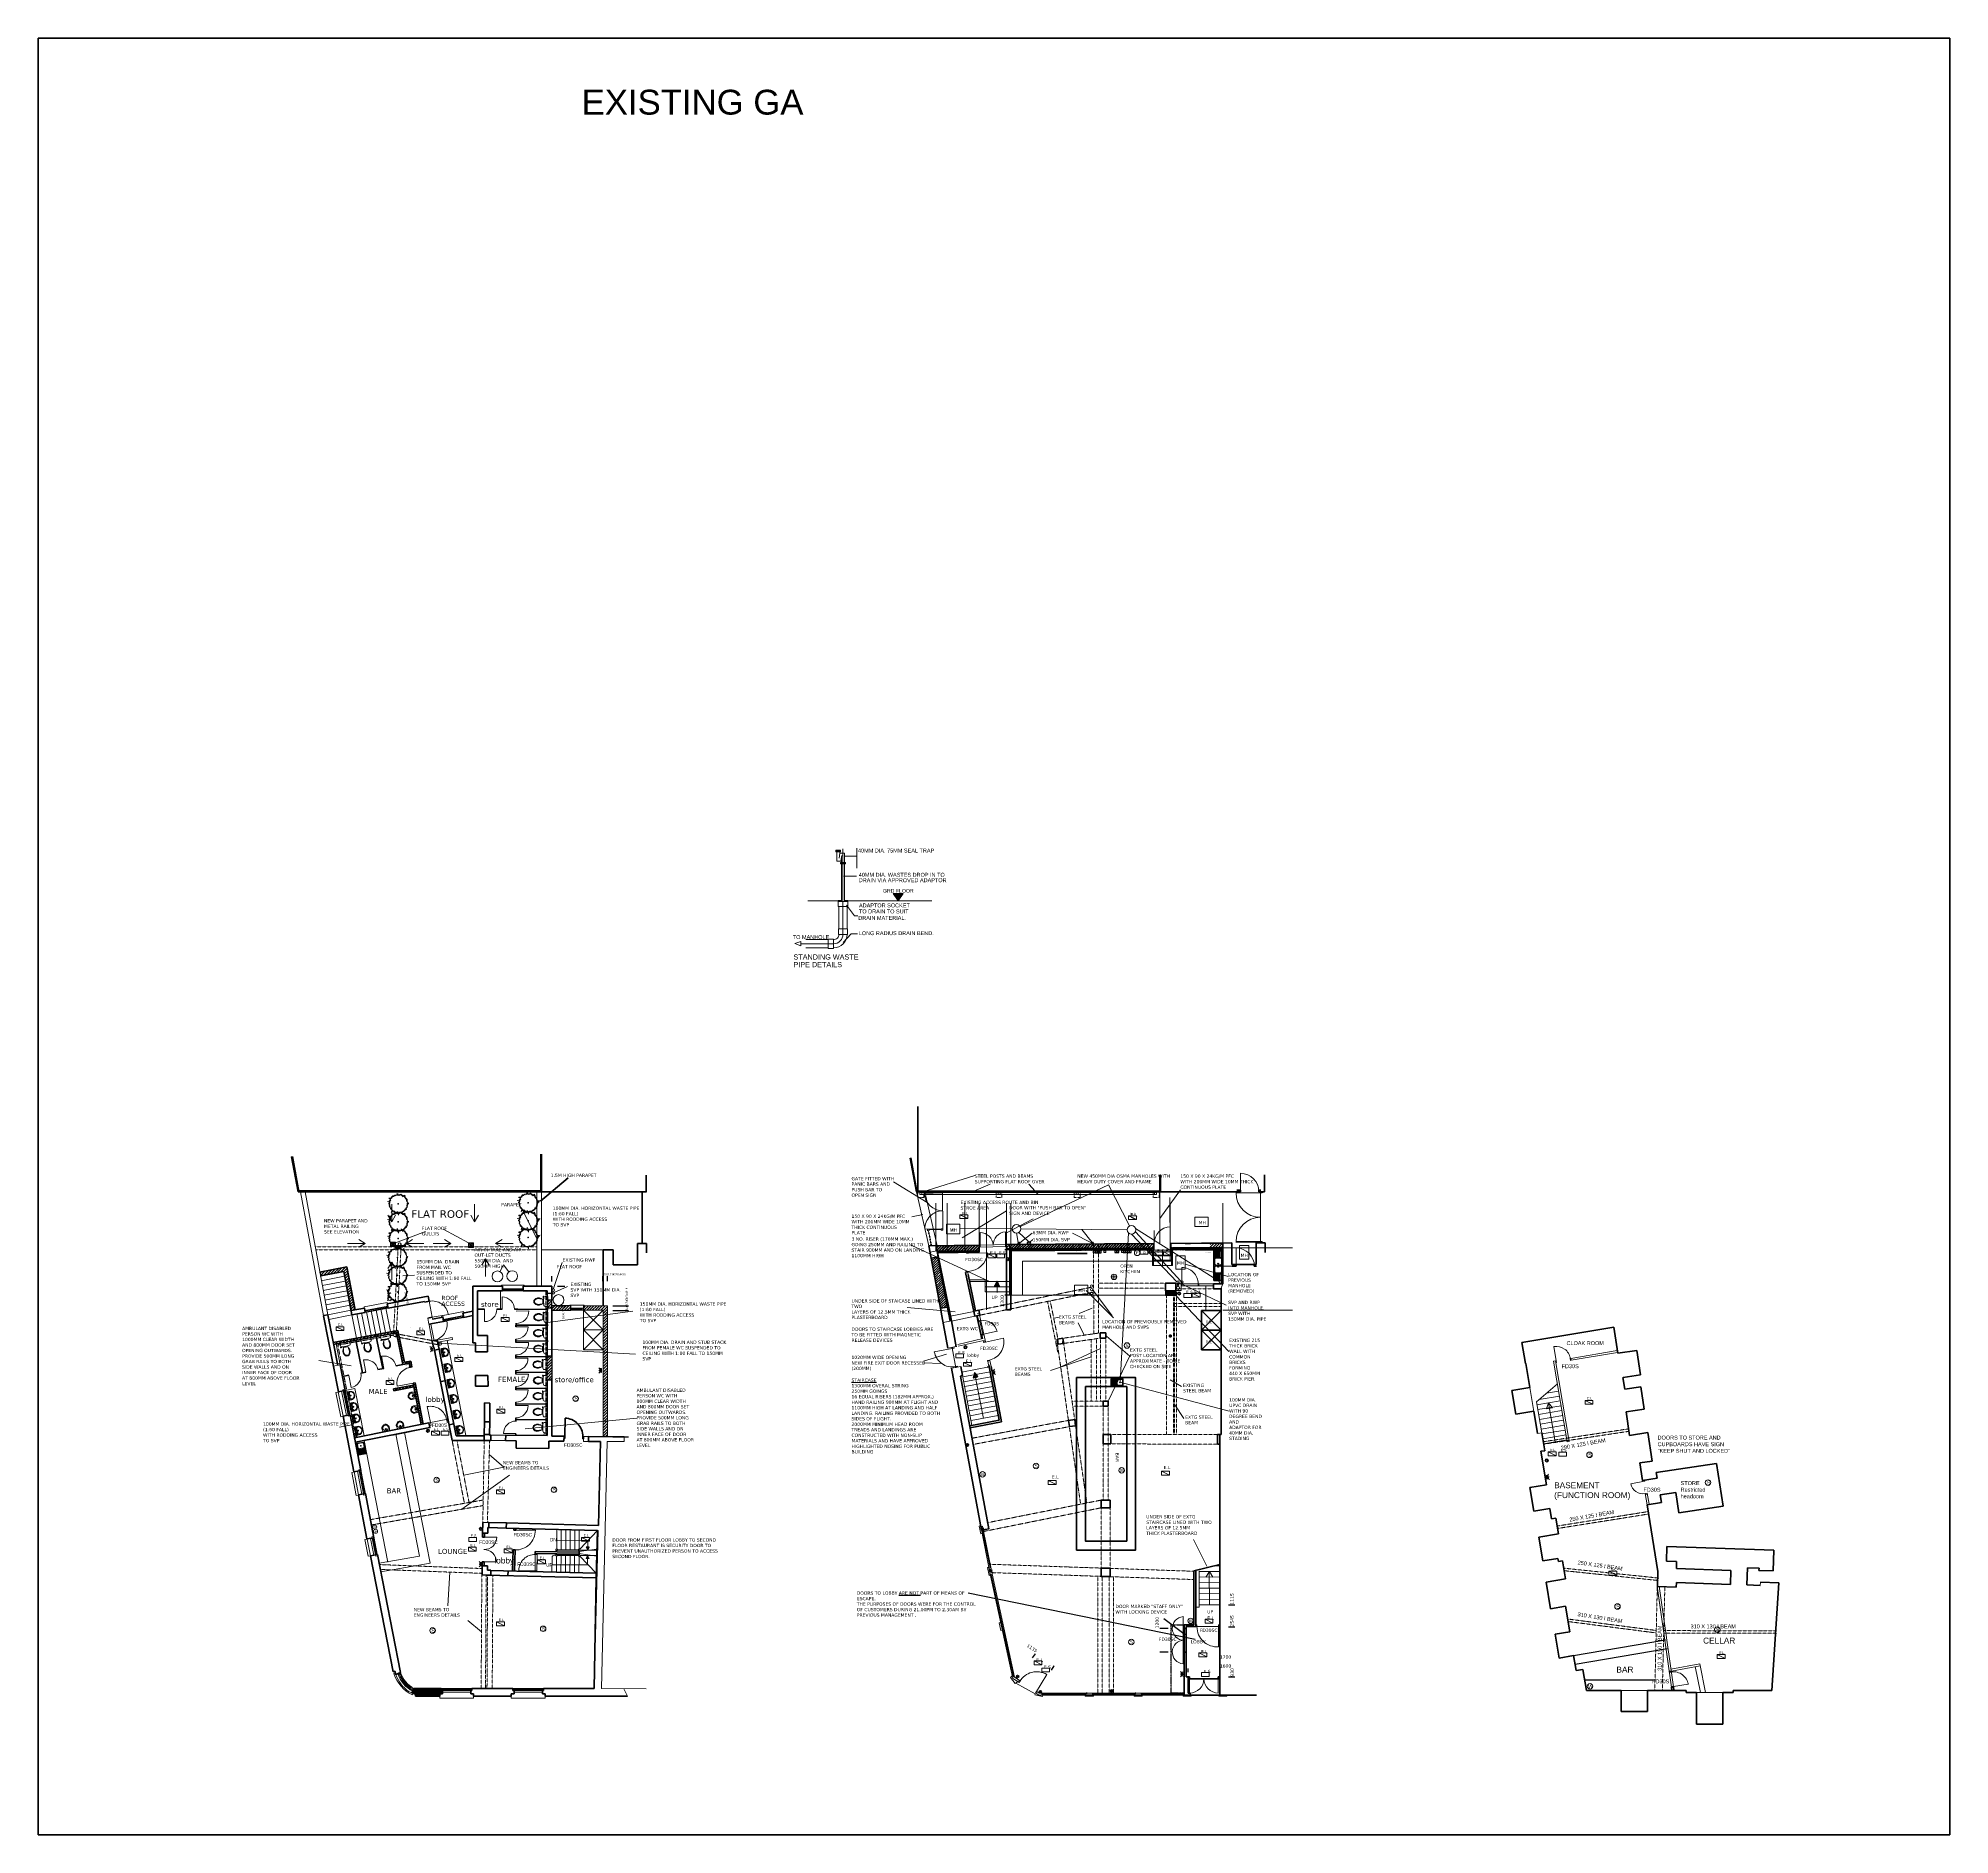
# Model space of a CAD drawing. Header units: millimetres. Extents: x -159872 to 386485, y -250577 to 158966.
# Drawn here: x 99814 to 196789, y 67825 to 158966 of the extents above; entities that cross this region are included whole.
import ezdxf

# ---------------------------------------------------------------- set-up
doc = ezdxf.new("R2010")
doc.units = ezdxf.units.MM
doc.header["$PDMODE"] = 1
doc.header["$PDSIZE"] = -2
doc.linetypes.add('ACAD_ISO10W100', pattern=[18, 12, -3, 0, -3])
doc.linetypes.add('VW-02 Medium Dashed', pattern=[3.527298, 2.469236, -1.058062])
doc.layers.get('0').update_dxf_attribs({"lineweight": 25})
for name, color, linetype, lineweight in [('20-TEXT', 7, 'Continuous', 25), ('Dimension', 7, 'Continuous', 5), ('LDS-construction-lines', 6, 'Continuous', 9), ('LDS-details', 4, 'Continuous', 25), ('LDS-equipment-kitchen equipment', 3, 'Continuous', 13), ('LDS-finishes-floor', 252, 'Continuous', 9), ('LDS-fire precautions-doors', 1, 'Continuous', 13), ('LDS-fire precautions-symbols', 1, 'Continuous', 13), ('LDS-fitout-kitchen equipment', 252, 'Continuous', 9), ('LDS-hatch', 253, 'Continuous', 9), ('LDS-hatch_Hatch', 7, 'Continuous', 5), ('LDS-joinery bar-bar', 2, 'Continuous', 30), ('LDS-joinery general', 3, 'Continuous', 18), ('LDS-landscape-soft planting', 5, 'Continuous', 13), ('LDS-services-drainage', 17, 'Continuous', 18), ('LDS-services-electrical', 1, 'Continuous', 13), ('LDS-services-lighting', 5, 'Continuous', 13), ('LDS-services-sanitary', 5, 'Continuous', 13), ('LDS-services-water', 4, 'Continuous', 18), ('LDS-struct-extg-ceiling beams', 252, 'ACAD_ISO10W100', 9), ('LDS-struct-extg-doors windows', 7, 'Continuous', 9), ('LDS-struct-extg-doors windows_Hatch', 7, 'Continuous', 5), ('LDS-struct-extg-partitions', 107, 'Continuous', 35), ('LDS-struct-extg-stairs', 7, 'Continuous', 9), ('LDS-struct-extg-stairs_Hatch', 7, 'Continuous', 5), ('LDS-struct-extg-walls', 1, 'Continuous', 40), ('LDS-struct-extg-walls_Hatch', 7, 'Continuous', 5), ('LDS-struct-new-doors windows', 5, 'Continuous', 9), ('LDS-struct-new-walls', 6, 'Continuous', 35), ('LDS-text-1-50', 7, 'Continuous', 9), ('LDS-text-room names', 3, 'Continuous', 18), ('LDS-title-notes', 7, 'Continuous', 18), ('LDS-xref-ga', 7, 'Continuous', 9), ('SYMBOLS WET', 5, 'Continuous', 30)]:
    doc.layers.add(name, color=color, linetype=linetype, lineweight=lineweight)
doc.styles.add('2Stone Sans', font='')
doc.styles.add('Arial', font='Arial.ttf')
doc.styles.add('Verdana', font='Verdana.ttf')
doc.styles.get('2Stone Sans').set_extended_font_data('2Stone Sans')
doc.dimstyles.new('Standard-1', dxfattribs={"dimtxt": 2.541058, "dimasz": 0.179834, "dimexe": 0.0036, "dimexo": 0.00125, "dimgap": 0, "dimtad": 0, "dimtih": 1, "dimtoh": 1, "dimdec": 0, "dimdsep": 46, "dimtxsty": 'Verdana', "dimblk": 'VW_FILLEDARROW', "dimblk1": 'VW_FILLEDARROW', "dimblk2": 'VW_FILLEDARROW', "dimcen": 0, "dimazin": 0, "dimtfac": 1, "dimtdec": 0, "dimtix": 1, "dimtofl": 0, "dimtmove": 0, "dimatfit": 0, "dimldrblk": 'VW_FILLEDARROW', "dimfxl": 1, "dimfrac": 2, "dimtolj": 1, "dimarcsym": 0})
pattern_1 = [(45, (60673.51, -36457.52), (-70.71068, 70.71068), [])]
pattern_2 = [(135, (55317.90504, -40288.11942), (-0.08838834765, -0.08838834765), [])]
pattern_3 = [(45, (55317.905, -40288.12), (-44.194174, 44.194174), []), (135, (55317.905, -40288.12), (-44.194174, -44.194174), [])]
pattern_4 = [(-45, (196204.894, -15923.375), (44.194174, 44.194174), [])]
pattern_5 = [(45, (60673.51, -36457.52), (-70.71068, 70.71068), [])]
pattern_6 = [(45, (0, 0), (-70.71068, 70.71068), [])]

# ---------------------------------------------------------------- blocks, each defined once
blk = doc.blocks.new('DOOR990R')
at = {"layer": 'LDS-struct-new-doors windows'}
for p, q in [((958, 100), (958, 1026)), ((0, 0), (0, 100)), ((0, 100), (32, 100)), ((0, 0), (32, 0)), ((32, 0), (32, 100)), ((958, 0), (958, 100)), ((990, 100), (958, 100)), ((990, 0), (990, 100)), ((990, 0), (958, 0))]:
    blk.add_line(p, q, dxfattribs=at)
blk.add_arc((957, 100), 926, 89.93813, 180, dxfattribs=at)
blk = doc.blocks.new('DOOR1010L')
at = {"layer": 'LDS-struct-new-doors windows'}
blk.add_blockref('DOOR990R', (20, 0), dxfattribs=at)
blk = doc.blocks.new('Sink11')
at = {"layer": 'LDS-details'}
for p, q in [((-568, -435), (-568, 0)), ((-568, 0), (956, 0)), ((956, -435), (956, 0)), ((956, -435), (-568, -435)), ((-550, -365), (-550, -70)), ((-214, -54), (-529, -54)), ((-215, -124), (-529, -124)), ((-214, -194), (-529, -194)), ((-214, -264), (-529, -264)), ((-214, -334), (-529, -334)), ((-214, -390), (-529, -390)), ((-500, -20), (147, -20)), ((888, -415), (-500, -415)), ((-188, -340), (-188, -96)), ((-138, -46), (127, -46)), ((127, -390), (-138, -390)), ((53, -20), (147, -20)), ((175, -52), (175, -181)), ((175, -181), (213, -181)), ((177, -340), (177, -181)), ((194, -20), (195, -20)), ((212, -340), (212, -181)), ((213, -181), (213, -52)), ((241, -20), (888, -20)), ((262, -46), (527, -46)), ((527, -390), (262, -390)), ((577, -340), (577, -96)), ((600, -365), (600, -70)), ((603, -54), (918, -54)), ((603, -194), (918, -194)), ((603, -264), (918, -264)), ((603, -334), (918, -334)), ((603, -390), (918, -390)), ((604, -124), (918, -124)), ((938, -365), (938, -70))]:
    blk.add_line(p, q, dxfattribs=at)
for centre, radius in [((108, -214), 20.5), ((171, -28), 25), ((218, -28), 25), ((272, -214), 20.5)]:
    blk.add_circle(centre, radius, dxfattribs=at)
for centre, start, end in [((-500, -70), 90, 180), ((-500, -365), 180, 270), ((-138, -96), 90, 180), ((-138, -340), 180, 270), ((127, -96), 17.53034, 90), ((127, -340), 270, 0), ((262, -96), 90, 180), ((262, -340), 180, 270), ((527, -96), 0, 90), ((527, -340), 270, 0), ((550, -70), 0, 90), ((550, -365), 270, 0), ((888, -70), 0, 90), ((888, -365), 270, 0)]:
    blk.add_arc(centre, 50, start, end, dxfattribs=at)
blk = doc.blocks.new('DOOR890L')
at = {"layer": 'LDS-struct-extg-doors windows', "color": 4}
for p, q in [((0, 0), (0, 100)), ((0, 100), (32, 100)), ((0, 0), (32, 0)), ((32, 0), (32, 100)), ((890, 100), (32, 100)), ((890, 0), (32, 0)), ((859, 0), (828, 0)), ((859, 0), (859, 100)), ((890, 0), (890, 100))]:
    blk.add_line(p, q, dxfattribs=at)
at = {"layer": 'LDS-struct-extg-doors windows'}
blk.add_line((32, 100), (32, 926), dxfattribs=at)
at = {"layer": 'LDS-struct-extg-doors windows', "color": 4}
blk.add_arc((33, 100), 826, 0, 90.05882, dxfattribs=at)
blk = doc.blocks.new('VW_FILLEDARROW')
at = {"color": 0, "linetype": 'Continuous', "lineweight": 20, "transparency": 16777216, "flags": 128}
blk.add_lwpolyline([(-1, 0), (0, 0), (-1, 0)], close=True, dxfattribs=at)
blk = doc.blocks.new('*D458')
at = {"layer": 'Defpoints', "color": 0}
for p in [(148859, 97507), (149076, 97507), (149073, 95207)]:
    blk.add_point(p, dxfattribs=at)
at = {"layer": 'Dimension', "color": 0, "lineweight": -2}
for p, q in [((149076, 97507), (148859, 97507)), ((148859, 97507), (148859, 97507)), ((149073, 95207), (148859, 95207)), ((148859, 95207), (148859, 95207))]:
    blk.add_line(p, q, dxfattribs=at)
at = {"layer": 'Dimension', "color": 0, "lineweight": -2, "xscale": 0.179833984375, "yscale": 0.179833984375, "zscale": 0.179833984375}
for p, rotation in [((148859, 97507), 270), ((148859, 95207), 90)]:
    blk.add_blockref('VW_FILLEDARROW', p, dxfattribs=dict(at, rotation=rotation))
at = {"layer": 'Dimension', "color": 0, "insert": (148720, 94913), "char_height": 166.3, "attachment_point": 5, "rotation": 90, "style": 'Verdana'}
blk.add_mtext('\\A1;2300', dxfattribs=at)
blk = doc.blocks.new('*D460')
at = {"layer": 'Defpoints', "color": 0}
for p in [(150263, 76794), (151217, 76179), (151357, 76396)]:
    blk.add_point(p, dxfattribs=at)
at = {"layer": 'Dimension', "color": 0, "lineweight": -2}
for p, q in [((150263, 76794), (150403, 77010)), ((150402, 77011), (150402, 77011)), ((151217, 76179), (151357, 76396)), ((151357, 76395), (151357, 76395))]:
    blk.add_line(p, q, dxfattribs=at)
at = {"layer": 'Dimension', "color": 0, "lineweight": -2, "xscale": 0.179833984375, "yscale": 0.179833984375, "zscale": 0.179833984375}
for p, rotation in [((150403, 77010), 327.1989352217147), ((151357, 76396), 147.1989352217148)]:
    blk.add_blockref('VW_FILLEDARROW', p, dxfattribs=dict(at, rotation=rotation))
at = {"layer": 'Dimension', "color": 0, "insert": (150231, 77287), "char_height": 166.3, "attachment_point": 5, "rotation": 327.19894, "style": 'Verdana'}
blk.add_mtext('\\A1;1135', dxfattribs=at)
blk = doc.blocks.new('*D461')
at = {"layer": 'Defpoints', "color": 0}
for p in [(157142, 78293), (156718, 77093), (157142, 77093)]:
    blk.add_point(p, dxfattribs=at)
at = {"layer": 'Dimension', "color": 0, "lineweight": -2}
for p, q in [((156718, 78294), (156718, 78294)), ((157142, 78293), (156718, 78293)), ((157142, 77093), (156718, 77093)), ((156718, 77093), (156718, 77093))]:
    blk.add_line(p, q, dxfattribs=at)
at = {"layer": 'Dimension', "color": 0, "lineweight": -2, "xscale": 0.179833984375, "yscale": 0.179833984375, "zscale": 0.179833984375}
for p, rotation in [((156718, 78293), 270), ((156718, 77093), 90)]:
    blk.add_blockref('VW_FILLEDARROW', p, dxfattribs=dict(at, rotation=rotation))
at = {"layer": 'Dimension', "color": 0, "insert": (156579, 78588), "char_height": 166.3, "attachment_point": 5, "rotation": 90, "style": 'Verdana'}
blk.add_mtext('\\A1;1200', dxfattribs=at)
blk = doc.blocks.new('*D462')
at = {"layer": 'Defpoints', "color": 0}
for p in [(160199, 75838), (160199, 74908), (160523, 74908)]:
    blk.add_point(p, dxfattribs=at)
at = {"layer": 'Dimension', "color": 0, "lineweight": -2}
for p, q in [((160199, 75838), (160523, 75838)), ((160523, 75838), (160523, 75838)), ((160199, 74908), (160523, 74908)), ((160523, 74908), (160523, 74908))]:
    blk.add_line(p, q, dxfattribs=at)
at = {"layer": 'Dimension', "color": 0, "lineweight": -2, "xscale": 0.179833984375, "yscale": 0.179833984375, "zscale": 0.179833984375}
for p, rotation in [((160523, 75838), 270), ((160523, 74908), 90)]:
    blk.add_blockref('VW_FILLEDARROW', p, dxfattribs=dict(at, rotation=rotation))
at = {"layer": 'Dimension', "color": 0, "insert": (160384, 76059), "char_height": 166.3, "attachment_point": 5, "rotation": 90, "style": 'Verdana'}
blk.add_mtext('\\A1;930', dxfattribs=at)
blk = doc.blocks.new('*D463')
at = {"layer": 'Defpoints', "color": 0}
for p in [(160199, 78382), (160199, 75838), (160523, 75838)]:
    blk.add_point(p, dxfattribs=at)
at = {"layer": 'Dimension', "color": 0, "lineweight": -2}
for p, q in [((160199, 78382), (160523, 78382)), ((160523, 78383), (160523, 78383)), ((160199, 75838), (160523, 75838)), ((160523, 75837), (160523, 75837))]:
    blk.add_line(p, q, dxfattribs=at)
at = {"layer": 'Dimension', "color": 0, "lineweight": -2, "xscale": 0.179833984375, "yscale": 0.179833984375, "zscale": 0.179833984375}
for p, rotation in [((160523, 78382), 270), ((160523, 75838), 90)]:
    blk.add_blockref('VW_FILLEDARROW', p, dxfattribs=dict(at, rotation=rotation))
at = {"layer": 'Dimension', "color": 0, "insert": (160384, 78677), "char_height": 166.3, "attachment_point": 5, "rotation": 90, "style": 'Verdana'}
blk.add_mtext('\\A1;2545', dxfattribs=at)
blk = doc.blocks.new('*D464')
at = {"layer": 'Defpoints', "color": 0}
for p in [(160199, 79497), (160199, 78382), (160523, 78382)]:
    blk.add_point(p, dxfattribs=at)
at = {"layer": 'Dimension', "color": 0, "lineweight": -2}
for p, q in [((160199, 79497), (160523, 79497)), ((160523, 79497), (160523, 79497)), ((160199, 78382), (160523, 78382)), ((160523, 78382), (160523, 78382))]:
    blk.add_line(p, q, dxfattribs=at)
at = {"layer": 'Dimension', "color": 0, "lineweight": -2, "xscale": 0.179833984375, "yscale": 0.179833984375, "zscale": 0.179833984375}
for p, rotation in [((160523, 79497), 270), ((160523, 78382), 90)]:
    blk.add_blockref('VW_FILLEDARROW', p, dxfattribs=dict(at, rotation=rotation))
at = {"layer": 'Dimension', "color": 0, "insert": (160384, 79791), "char_height": 166.3, "attachment_point": 5, "rotation": 90, "style": 'Verdana'}
blk.add_mtext('\\A1;1115', dxfattribs=at)
blk = doc.blocks.new('*D465')
at = {"layer": 'Defpoints', "color": 0}
for p in [(158052, 76704), (158052, 76274), (159752, 76274)]:
    blk.add_point(p, dxfattribs=at)
at = {"layer": 'Dimension', "color": 0, "lineweight": -2}
for p, q in [((158052, 76274), (158052, 76704)), ((158052, 76704), (158052, 76704)), ((159752, 76274), (159752, 76704)), ((159752, 76704), (159753, 76704))]:
    blk.add_line(p, q, dxfattribs=at)
at = {"layer": 'Dimension', "color": 0, "lineweight": -2, "xscale": 0.179833984375, "yscale": 0.179833984375, "zscale": 0.179833984375}
for p, rotation in [((158052, 76704), 6.43623027748404e-05), ((159752, 76704), 180.0000643623028)]:
    blk.add_blockref('VW_FILLEDARROW', p, dxfattribs=dict(at, rotation=rotation))
at = {"layer": 'Dimension', "color": 0, "insert": (160047, 76843), "char_height": 166.3, "attachment_point": 5, "rotation": 0.00006, "style": 'Verdana'}
blk.add_mtext('\\A1;1700', dxfattribs=at)
blk = doc.blocks.new('*D466')
at = {"layer": 'Defpoints', "color": 0}
for p in [(158152, 76252), (158152, 76079), (159752, 76079)]:
    blk.add_point(p, dxfattribs=at)
at = {"layer": 'Dimension', "color": 0, "lineweight": -2}
for p, q in [((158152, 76079), (158152, 76252)), ((158152, 76252), (158152, 76252)), ((159752, 76079), (159752, 76252)), ((159752, 76252), (159753, 76252))]:
    blk.add_line(p, q, dxfattribs=at)
at = {"layer": 'Dimension', "color": 0, "lineweight": -2, "xscale": 0.179833984375, "yscale": 0.179833984375, "zscale": 0.179833984375}
for p, rotation in [((158152, 76252), 6.436230264165412e-05), ((159752, 76252), 180.0000643623026)]:
    blk.add_blockref('VW_FILLEDARROW', p, dxfattribs=dict(at, rotation=rotation))
at = {"layer": 'Dimension', "color": 0, "insert": (160047, 76391), "char_height": 166.3, "attachment_point": 5, "rotation": 0.00006, "style": 'Verdana'}
blk.add_mtext('\\A1;1600', dxfattribs=at)
blk = doc.blocks.new('sink1')
at = {"layer": 'LDS-equipment-kitchen equipment'}
for p, q in [((0, 480), (818, 480)), ((0, 0), (0, 480)), ((818, 0), (0, 0)), ((40, 440), (40, 40)), ((385, 440), (40, 440)), ((385, 390), (40, 390)), ((385, 340), (40, 340)), ((385, 290), (40, 290)), ((385, 240), (40, 240)), ((385, 190), (40, 190)), ((385, 140), (40, 140)), ((385, 90), (40, 90)), ((40, 40), (385, 40)), ((385, 40), (385, 440)), ((433, 390), (433, 90)), ((483, 440), (728, 440)), ((728, 40), (483, 40)), ((778, 390), (778, 90)), ((818, 480), (818, 0))]:
    blk.add_line(p, q, dxfattribs=at)
for centre, start, end in [((483, 390), 90, 180), ((728, 390), 0, 90)]:
    blk.add_arc(centre, 50, start, end, dxfattribs=at)
at = {"layer": 'LDS-equipment-kitchen equipment', "transparency": 33554687}
for points in [[(483, 40), (454, 40), (433, 61), (433, 90)], [(778, 90), (778, 61), (757, 40), (728, 40)]]:
    blk.add_rational_spline(points, [1, 0.804737854124, 0.804737854124, 1], degree=3, dxfattribs=at)
blk.add_rational_spline([(588, 258), (623, 293), (659, 258), (623, 222), (588, 187), (553, 222), (588, 258)], [1, 0.333333333333, 0.333333333333, 1, 0.333333333333, 0.333333333333, 1], degree=3, knots=[0, 0, 0, 0, 0.5, 0.5, 0.5, 1, 1, 1, 1], dxfattribs=at)
blk = doc.blocks.new('DOOR790L')
at = {"layer": 'LDS-struct-extg-doors windows'}
for p, q in [((-32, 0), (-32, 100)), ((-32, 100), (0, 100)), ((-32, 0), (0, 0)), ((0, 100), (0, 826)), ((0, 0), (0, 100)), ((758, 100), (727, 100)), ((727, 0), (727, 100)), ((758, 0), (758, 100)), ((758, 0), (727, 0))]:
    blk.add_line(p, q, dxfattribs=at)
blk.add_arc((1, 100), 726, 0, 90.05882, dxfattribs=at)
blk = doc.blocks.new('DOOR790R')
at = {"layer": 'LDS-struct-new-doors windows', "color": 4, "xscale": -1}
blk.add_blockref('DOOR790L', (758, 0), dxfattribs=at)
blk = doc.blocks.new('BLK104-flat-7-flat-1-flat-1')
at = {"layer": 'LDS-equipment-kitchen equipment'}
for p, q in [((-41, 208), (-81, 416)), ((-26, 211), (-48, 321)), ((0, 0), (-41, 208)), ((-26, 211), (-5, 101))]:
    blk.add_line(p, q, dxfattribs=at)
at = {"layer": 'LDS-equipment-kitchen equipment', "flags": 128}
for points in [[(78, 451, 0.018201), (-82, 417)], [(55, 395, 0.63987), (-48, 321)], [(-18, 393, 1.048914), (18, 344)], [(-5, 101, 0.63987), (118, 71)], [(0, 0, 0.018198), (161, 28)], [(18, 344, 0.110824), (40, 373)], [(65, 105, 1.048914), (50, 47)], [(48, 370, 0.916224), (40, 373)], [(42, 341, 0.054814), (51, 226)], [(146, 424, 0.466374), (42, 341)], [(51, 226, 0.054814), (85, 117)], [(55, 395, 0.35003), (64, 397)], [(96, 87, 0.110824), (65, 105)], [(247, 396, 0.252371), (78, 451)], [(85, 117, 0.466374), (213, 79)], [(96, 87, 0.916224), (102, 92)], [(128, 73, 0.35003), (118, 71)], [(245, 361, 0.182462), (146, 424)], [(161, 28, 0.252371), (297, 143)], [(213, 79, 0.182462), (282, 175)], [(285, 272, 0.114269), (245, 361)], [(309, 277, 0.142287), (247, 396)], [(282, 175, 0.114269), (285, 272)], [(297, 143, 0.142287), (309, 277)]]:
    blk.add_lwpolyline(points, format="xyb", dxfattribs=at)
at = {"layer": 'LDS-equipment-kitchen equipment'}
for centre, major_axis in [((0, 293), (-9.28, -9.28)), ((3, 217), (-9.28, -9.28)), ((29, 146), (-9.28, -9.28)), ((103, 236), (-18.6, -18.6)), ((103, 236), (-12.2, -12.2))]:
    blk.add_ellipse(centre, major_axis=major_axis, ratio=1, dxfattribs=at)
blk = doc.blocks.new('BLK100-flat-7-flat-1-flat-1')
at = {"layer": 'LDS-equipment-kitchen equipment'}
for p, q in [((0, 0), (-135, -27)), ((0, 0), (-135, -27)), ((49, -249), (0, 0)), ((49, -249), (0, 0)), ((-316, -187), (-276, -179)), ((-233, -435), (-266, -442)), ((-176, -410), (-221, -186)), ((-176, -178), (-207, -184)), ((-176, -178), (-207, -184)), ((-163, -407), (-132, -401)), ((-163, -407), (-132, -401)), ((98, -498), (-37, -525)), ((98, -498), (-37, -525)), ((49, -249), (98, -498)), ((49, -249), (98, -498))]:
    blk.add_line(p, q, dxfattribs=at)
for centre, radius, start, end in [((-512, -360), 138, 151.97159, 230.34998), ((-399, -414), 264, 69.06643, 153.04204), ((-485, -352), 128, 129.43304, 252.88854), ((-428, -267), 264, 229.27954, 313.25515), ((-322, -157), 30.6, 264.93834, 281.20323), ((-407, -462), 312, 66.65796, 70.72841), ((-233, -54), 132, 247.31792, 281.16079), ((-233, -54), 132, 247.31792, 281.16079), ((-260, -472), 30.7, 101.14016, 117.36143), ((-454, -226), 312, 311.59317, 315.66362), ((-137, -537), 132, 101.16079, 135.00363), ((-137, -537), 132, 101.16079, 135.00363), ((-128, -80), 53.6, 97.45494, 181.12122), ((915, -60), 1097, 181.12123, 192.17018), ((922, -96), 1097, 190.1514, 201.20035), ((922, -96), 1097, 190.1514, 201.20035), ((-50, -473), 53.6, 201.20036, 284.86664), ((-50, -473), 53.6, 201.20036, 284.86664)]:
    blk.add_arc(centre, radius, start, end, dxfattribs=at)
for points in [[(-566, -253), (-558, -247), (-550, -241), (-542, -235), (-533, -229), (-525, -224), (-516, -219), (-507, -214), (-498, -209), (-489, -205), (-480, -201), (-471, -197), (-462, -194), (-453, -191), (-443, -189), (-433, -187), (-423, -186), (-412, -185), (-400, -184), (-388, -184), (-376, -184), (-363, -185), (-350, -185), (-338, -186), (-325, -187)], [(-274, -445), (-286, -450), (-297, -456), (-308, -461), (-320, -467), (-331, -471), (-342, -476), (-353, -479), (-364, -483), (-374, -486), (-384, -488), (-394, -489), (-404, -490), (-413, -490), (-423, -491), (-433, -490), (-443, -490), (-453, -489), (-463, -488), (-473, -486), (-483, -485), (-493, -483), (-503, -480), (-513, -478), (-522, -475)], [(-181, -121), (-191, -121), (-192, -117), (-196, -113), (-202, -111), (-207, -110), (-209, -107), (-212, -101), (-215, -93), (-218, -84), (-221, -74), (-224, -64), (-227, -54), (-229, -46), (-231, -40), (-231, -37), (-228, -35), (-220, -32), (-213, -31), (-210, -32), (-208, -36), (-206, -44), (-205, -53), (-203, -64), (-201, -74), (-200, -83), (-200, -90), (-199, -94), (-194, -94), (-193, -89), (-191, -84), (-183, -84)]]:
    blk.add_open_spline(points, degree=2, dxfattribs=at)
blk = doc.blocks.new('BLK100-flat-8-flat-1-flat-1')
at = {"layer": 'LDS-equipment-kitchen equipment'}
for p, q in [((0, 0), (-135, -27)), ((0, 0), (-135, -27)), ((49, -249), (0, 0)), ((49, -249), (0, 0)), ((-316, -187), (-276, -179)), ((-233, -435), (-266, -442)), ((-176, -410), (-221, -186)), ((-176, -178), (-207, -184)), ((-176, -178), (-207, -184)), ((-163, -407), (-132, -401)), ((-163, -407), (-132, -401)), ((98, -498), (-37, -525)), ((98, -498), (-37, -525)), ((49, -249), (98, -498)), ((49, -249), (98, -498))]:
    blk.add_line(p, q, dxfattribs=at)
for centre, radius, start, end in [((-512, -360), 138, 151.97159, 230.34998), ((-399, -414), 264, 69.06643, 153.04204), ((-485, -352), 128, 129.43304, 252.88854), ((-428, -267), 264, 229.27954, 313.25515), ((-322, -157), 30.6, 264.93834, 281.20323), ((-407, -462), 312, 66.65796, 70.72841), ((-233, -54), 132, 247.31792, 281.16079), ((-233, -54), 132, 247.31792, 281.16079), ((-260, -472), 30.7, 101.14016, 117.36143), ((-454, -226), 312, 311.59317, 315.66362), ((-137, -537), 132, 101.16079, 135.00363), ((-137, -537), 132, 101.16079, 135.00363), ((-128, -80), 53.6, 97.45494, 181.12122), ((915, -60), 1097, 181.12123, 192.17018), ((922, -96), 1097, 190.1514, 201.20035), ((922, -96), 1097, 190.1514, 201.20035), ((-50, -473), 53.6, 201.20036, 284.86664), ((-50, -473), 53.6, 201.20036, 284.86664)]:
    blk.add_arc(centre, radius, start, end, dxfattribs=at)
for points in [[(-566, -253), (-558, -247), (-550, -241), (-542, -235), (-533, -229), (-525, -224), (-516, -219), (-507, -214), (-498, -209), (-489, -205), (-480, -201), (-471, -197), (-462, -194), (-453, -191), (-443, -189), (-433, -187), (-423, -186), (-412, -185), (-400, -184), (-388, -184), (-376, -184), (-363, -185), (-350, -185), (-338, -186), (-325, -187)], [(-274, -445), (-286, -450), (-297, -456), (-308, -461), (-320, -467), (-331, -471), (-342, -476), (-353, -479), (-364, -483), (-374, -486), (-384, -488), (-394, -489), (-404, -490), (-413, -490), (-423, -491), (-433, -490), (-443, -490), (-453, -489), (-463, -488), (-473, -486), (-483, -485), (-493, -483), (-503, -480), (-513, -478), (-522, -475)], [(-181, -121), (-191, -121), (-192, -117), (-196, -113), (-202, -111), (-207, -110), (-209, -107), (-212, -101), (-215, -93), (-218, -84), (-221, -74), (-224, -64), (-227, -54), (-229, -46), (-231, -40), (-231, -37), (-228, -35), (-220, -32), (-213, -31), (-210, -32), (-208, -36), (-206, -44), (-205, -53), (-203, -64), (-201, -74), (-200, -83), (-200, -90), (-199, -94), (-194, -94), (-193, -89), (-191, -84), (-183, -84)]]:
    blk.add_open_spline(points, degree=2, dxfattribs=at)
blk = doc.blocks.new('BLK100-flat-9-flat-1-flat-1')
at = {"layer": 'LDS-equipment-kitchen equipment'}
for p, q in [((0, 0), (-135, -27)), ((0, 0), (-135, -27)), ((49, -249), (0, 0)), ((49, -249), (0, 0)), ((-316, -187), (-276, -179)), ((-233, -435), (-266, -442)), ((-176, -410), (-221, -186)), ((-176, -178), (-207, -184)), ((-176, -178), (-207, -184)), ((-163, -407), (-132, -401)), ((-163, -407), (-132, -401)), ((98, -498), (-37, -525)), ((98, -498), (-37, -525)), ((49, -249), (98, -498)), ((49, -249), (98, -498))]:
    blk.add_line(p, q, dxfattribs=at)
for centre, radius, start, end in [((-512, -360), 138, 151.97159, 230.34998), ((-399, -414), 264, 69.06643, 153.04204), ((-485, -352), 128, 129.43304, 252.88854), ((-428, -267), 264, 229.27954, 313.25515), ((-322, -157), 30.6, 264.93834, 281.20323), ((-407, -462), 312, 66.65796, 70.72841), ((-233, -54), 132, 247.31792, 281.16079), ((-233, -54), 132, 247.31792, 281.16079), ((-260, -472), 30.7, 101.14016, 117.36143), ((-454, -226), 312, 311.59317, 315.66362), ((-137, -537), 132, 101.16079, 135.00363), ((-137, -537), 132, 101.16079, 135.00363), ((-128, -80), 53.6, 97.45494, 181.12122), ((915, -60), 1097, 181.12123, 192.17018), ((922, -96), 1097, 190.1514, 201.20035), ((922, -96), 1097, 190.1514, 201.20035), ((-50, -473), 53.6, 201.20036, 284.86664), ((-50, -473), 53.6, 201.20036, 284.86664)]:
    blk.add_arc(centre, radius, start, end, dxfattribs=at)
for points in [[(-566, -253), (-558, -247), (-550, -241), (-542, -235), (-533, -229), (-525, -224), (-516, -219), (-507, -214), (-498, -209), (-489, -205), (-480, -201), (-471, -197), (-462, -194), (-453, -191), (-443, -189), (-433, -187), (-423, -186), (-412, -185), (-400, -184), (-388, -184), (-376, -184), (-363, -185), (-350, -185), (-338, -186), (-325, -187)], [(-274, -445), (-286, -450), (-297, -456), (-308, -461), (-320, -467), (-331, -471), (-342, -476), (-353, -479), (-364, -483), (-374, -486), (-384, -488), (-394, -489), (-404, -490), (-413, -490), (-423, -491), (-433, -490), (-443, -490), (-453, -489), (-463, -488), (-473, -486), (-483, -485), (-493, -483), (-503, -480), (-513, -478), (-522, -475)], [(-181, -121), (-191, -121), (-192, -117), (-196, -113), (-202, -111), (-207, -110), (-209, -107), (-212, -101), (-215, -93), (-218, -84), (-221, -74), (-224, -64), (-227, -54), (-229, -46), (-231, -40), (-231, -37), (-228, -35), (-220, -32), (-213, -31), (-210, -32), (-208, -36), (-206, -44), (-205, -53), (-203, -64), (-201, -74), (-200, -83), (-200, -90), (-199, -94), (-194, -94), (-193, -89), (-191, -84), (-183, -84)]]:
    blk.add_open_spline(points, degree=2, dxfattribs=at)
blk = doc.blocks.new('*D491')
at = {"layer": 'Defpoints', "color": 0}
for p in [(128966, 94430), (128966, 88021), (129752, 88021)]:
    blk.add_point(p, dxfattribs=at)
at = {"layer": 'Dimension', "color": 0, "lineweight": -2}
for p, q in [((128966, 94430), (129752, 94430)), ((129752, 94431), (129752, 94431)), ((128966, 88021), (129752, 88021)), ((129752, 88020), (129752, 88020))]:
    blk.add_line(p, q, dxfattribs=at)
at = {"layer": 'Dimension', "color": 0, "lineweight": -2, "xscale": 0.179833984375, "yscale": 0.179833984375, "zscale": 0.179833984375}
for p, rotation in [((129752, 94430), 270), ((129752, 88021), 90)]:
    blk.add_blockref('VW_FILLEDARROW', p, dxfattribs=dict(at, rotation=rotation))
at = {"layer": 'Dimension', "color": 0, "insert": (129672, 94763), "char_height": 100, "attachment_point": 5, "rotation": 90, "style": '2Stone Sans'}
blk.add_mtext('\\A1;6409.7451', dxfattribs=at)
blk = doc.blocks.new('*D492')
at = {"layer": 'Defpoints', "color": 0}
for p in [(128966, 94659), (128966, 94430), (129752, 94430)]:
    blk.add_point(p, dxfattribs=at)
at = {"layer": 'Dimension', "color": 0, "lineweight": -2}
for p, q in [((128966, 94659), (129752, 94659)), ((128966, 94430), (129752, 94430)), ((129752, 94659), (129752, 94659)), ((129752, 94430), (129752, 94430))]:
    blk.add_line(p, q, dxfattribs=at)
at = {"layer": 'Dimension', "color": 0, "lineweight": -2, "xscale": 0.179833984375, "yscale": 0.179833984375, "zscale": 0.179833984375}
for p, rotation in [((129752, 94659), 270), ((129752, 94430), 90)]:
    blk.add_blockref('VW_FILLEDARROW', p, dxfattribs=dict(at, rotation=rotation))
at = {"layer": 'Dimension', "color": 0, "insert": (129672, 95289), "char_height": 100, "attachment_point": 5, "rotation": 90, "style": '2Stone Sans'}
blk.add_mtext('\\A1;228.4318', dxfattribs=at)
blk = doc.blocks.new('*D493')
at = {"layer": 'Defpoints', "color": 0}
for p in [(125876, 96167), (125877, 95898), (128461, 95903)]:
    blk.add_point(p, dxfattribs=at)
at = {"layer": 'Dimension', "color": 0, "lineweight": -2}
for p, q in [((125877, 95898), (125876, 96167)), ((125876, 96167), (125876, 96167)), ((128461, 95903), (128460, 96172)), ((128460, 96172), (128461, 96172))]:
    blk.add_line(p, q, dxfattribs=at)
at = {"layer": 'Dimension', "color": 0, "lineweight": -2, "xscale": 0.179833984375, "yscale": 0.179833984375, "zscale": 0.179833984375}
for p, rotation in [((125876, 96167), 0.1123401386227358), ((128460, 96172), 180.1123401386227)]:
    blk.add_blockref('VW_FILLEDARROW', p, dxfattribs=dict(at, rotation=rotation))
at = {"layer": 'Dimension', "color": 0, "insert": (128754, 96252), "char_height": 100, "attachment_point": 5, "rotation": 0.11234, "style": '2Stone Sans'}
blk.add_mtext('\\A1;2583.714', dxfattribs=at)
blk = doc.blocks.new('*D494')
at = {"layer": 'Defpoints', "color": 0}
for p in [(128460, 96172), (128461, 95903), (128689, 95904)]:
    blk.add_point(p, dxfattribs=at)
at = {"layer": 'Dimension', "color": 0, "lineweight": -2}
for p, q in [((128461, 95903), (128460, 96172)), ((128460, 96172), (128460, 96172)), ((128689, 95904), (128689, 96172)), ((128689, 96172), (128689, 96172))]:
    blk.add_line(p, q, dxfattribs=at)
at = {"layer": 'Dimension', "color": 0, "lineweight": -2, "xscale": 0.179833984375, "yscale": 0.179833984375, "zscale": 0.179833984375}
for p, rotation in [((128460, 96172), 0.1123401386247005), ((128689, 96172), 180.1123401386247)]:
    blk.add_blockref('VW_FILLEDARROW', p, dxfattribs=dict(at, rotation=rotation))
at = {"layer": 'Dimension', "color": 0, "insert": (129319, 96253), "char_height": 100, "attachment_point": 5, "rotation": 0.11234, "style": '2Stone Sans'}
blk.add_mtext('\\A1;228.4435', dxfattribs=at)
blk = doc.blocks.new('*D495')
at = {"layer": 'Defpoints', "color": 0}
for p in [(126149, 95655), (126527, 95655), (126149, 94655)]:
    blk.add_point(p, dxfattribs=at)
at = {"layer": 'Dimension', "color": 0, "lineweight": -2}
for p, q in [((126149, 95655), (126527, 95655)), ((126527, 95655), (126527, 95655)), ((126149, 94655), (126527, 94655)), ((126527, 94654), (126527, 94654))]:
    blk.add_line(p, q, dxfattribs=at)
at = {"layer": 'Dimension', "color": 0, "lineweight": -2, "xscale": 0.179833984375, "yscale": 0.179833984375, "zscale": 0.179833984375}
for p, rotation in [((126527, 95655), 270), ((126527, 94655), 90)]:
    blk.add_blockref('VW_FILLEDARROW', p, dxfattribs=dict(at, rotation=rotation))
at = {"layer": 'Dimension', "color": 0, "insert": (126447, 94322), "char_height": 100, "attachment_point": 5, "rotation": 90, "style": '2Stone Sans'}
blk.add_mtext('\\A1;1000.4876', dxfattribs=at)
blk = doc.blocks.new('990 DOOR')
at = {"layer": 'LDS-struct-extg-walls'}
blk.add_line((-953, 111), (-953, 1029), dxfattribs=at)
at = {"layer": 'LDS-struct-extg-walls', "color": 4}
for p, q in [((-988, 0), (-988, 111)), ((-988, 111), (-953, 111)), ((-953, 0), (-953, 111)), ((-34, 0), (-34, 111)), ((0, 111), (-34, 111)), ((0, 0), (-34, 0)), ((0, 0), (0, 111)), ((-988, 0), (-953, 0))]:
    blk.add_line(p, q, dxfattribs=at)
blk.add_arc((-952, 111), 918, 0, 90.05882, dxfattribs=at)
blk = doc.blocks.new('*D497')
at = {"layer": 'Defpoints', "color": 0}
for p in [(118717, 91859), (119973, 92105), (120011, 91912)]:
    blk.add_point(p, dxfattribs=at)
at = {"layer": 'Dimension', "color": 0, "lineweight": -2}
for p, q in [((118717, 91859), (118755, 91666)), ((118754, 91666), (118754, 91666)), ((119973, 92105), (120011, 91912)), ((120011, 91912), (120011, 91912))]:
    blk.add_line(p, q, dxfattribs=at)
at = {"layer": 'Dimension', "color": 0, "lineweight": -2, "xscale": 0.179833984375, "yscale": 0.179833984375, "zscale": 0.179833984375}
for p, rotation in [((118755, 91666), 11.08039931548717), ((120011, 91912), 191.0803993154872)]:
    blk.add_blockref('VW_FILLEDARROW', p, dxfattribs=dict(at, rotation=rotation))
at = {"layer": 'Dimension', "color": 0, "insert": (118585, 91714), "char_height": 100, "attachment_point": 5, "rotation": 11.0804, "style": '2Stone Sans'}
blk.add_mtext('\\A1;1280', dxfattribs=at)
blk = doc.blocks.new('*D498')
at = {"layer": 'Defpoints', "color": 0}
for p in [(118257, 94674), (118488, 93496), (118721, 93542)]:
    blk.add_point(p, dxfattribs=at)
at = {"layer": 'Dimension', "color": 0, "lineweight": -2}
for p, q in [((118257, 94674), (118490, 94720)), ((118490, 94720), (118490, 94720)), ((118721, 93542), (118721, 93542))]:
    blk.add_line(p, q, dxfattribs=at)
at = {"layer": 'Dimension', "color": 0, "lineweight": -2, "xscale": 0.179833984375, "yscale": 0.179833984375, "zscale": 0.179833984375}
for p, rotation in [((118490, 94720), 281.0804314982272), ((118721, 93542), 101.0804314982272)]:
    blk.add_blockref('VW_FILLEDARROW', p, dxfattribs=dict(at, rotation=rotation))
at = {"layer": 'Dimension', "color": 0, "insert": (118505, 95062), "char_height": 100, "attachment_point": 5, "rotation": 281.08043, "style": '2Stone Sans'}
blk.add_mtext('\\A1;1200.0005', dxfattribs=at)
blk = doc.blocks.new('URINAL PLAN-flat-3-flat-1-flat-1')
at = {"layer": 'LDS-equipment-kitchen equipment', "linetype": 'Continuous'}
for p, q in [((-318, 31), (-318, 0)), ((-318, 0), (0, 0)), ((0, 0), (0, 31))]:
    blk.add_line(p, q, dxfattribs=at)
at = {"layer": 'LDS-equipment-kitchen equipment', "color": 4, "linetype": 'Continuous'}
for radius in [35, 23]:
    blk.add_circle((-159, 114), radius, dxfattribs=at)
at = {"layer": 'LDS-equipment-kitchen equipment', "linetype": 'Continuous'}
for centre, radius, start, end in [((-332, 188), 15.6, 160.26549, 184.63208), ((200, 191), 548, 180.45348, 193.59139), ((-196, 183), 151, 126.8542, 176.32588), ((-359, 30), 41.3, 1.0886, 49.60241), ((-159, 208), 160, 90, 143.02903), ((-159, 208), 160, 36.97095, 90.00001), ((-122, 183), 151, 3.67417, 53.14579), ((41, 30), 41.3, 130.40058, 178.90419), ((-518, 191), 548, 346.40859, 359.54652), ((14, 188), 15.6, 355.36723, 19.73472)]:
    blk.add_arc(centre, radius, start, end, dxfattribs=at)
at = {"layer": 'LDS-equipment-kitchen equipment', "color": 4, "linetype": 'Continuous'}
for centre, radius, start, end in [((-191, 183), 116, 123.18728, 180.01038), ((-146, 196), 161, 184.61309, 228.10226), ((-159, 208), 120, 90, 143.02903), ((-159, 164), 130, 222.92449, 270), ((-159, 208), 120, 36.97097, 90), ((-159, 164), 130, 270, 317.07551), ((-172, 196), 161, 311.89772, 355.38679), ((-127, 183), 116, 359.98943, 56.81272)]:
    blk.add_arc(centre, radius, start, end, dxfattribs=at)
blk = doc.blocks.new('BLK104-flat-16-flat-1-flat-1')
at = {"layer": 'LDS-equipment-kitchen equipment'}
for p, q in [((-15, 212), (-15, 325)), ((-15, 212), (-15, 100)), ((0, 212), (0, 424)), ((0, 0), (0, 212))]:
    blk.add_line(p, q, dxfattribs=at)
for centre, radius in [((-146, 212), 26.3), ((-146, 212), 17.3), ((-56, 287), 13.1), ((-56, 137), 13.1), ((-45, 212), 13.1)]:
    blk.add_circle(centre, radius, dxfattribs=at)
for centre, radius, start, end in [((-116, 212), 240, 147.60763, 180), ((-116, 212), 240, 180, 212.39237), ((-116, 212), 216, 153.92466, 180), ((-116, 212), 216, 180, 206.07534), ((-161, 240), 188, 90.95148, 147.60763), ((-161, 184), 188, 212.39237, 269.04852), ((-161, 234), 167, 112.56245, 153.92466), ((-161, 191), 167, 206.07534, 247.43755), ((-191, 308), 87, 12.54992, 112.56245), ((-191, 117), 87, 247.43755, 347.45008), ((-126, -1822), 2250, 86.7806, 90.95148), ((-126, 2246), 2250, 269.04852, 273.21871), ((-135, 383), 7.5, 233.28965, 310.45588), ((-135, 41), 7.5, 49.54412, 126.71035), ((-85, 325), 69.7, 0, 130.45588), ((-85, 100), 69.7, 229.54412, 0), ((-114, 355), 4.1, 36.57843, 206.56505), ((-114, 69), 4.1, 153.43495, 323.42157), ((-45, 407), 81.6, 216.57843, 241.87424), ((-45, 18), 81.6, 118.12576, 143.42157), ((-619, 212), 525, 0, 12.54992), ((-619, 212), 525, 347.45008, 360), ((-70, 361), 30, 241.87424, 67.34449), ((-70, 64), 30, 292.65551, 118.12576)]:
    blk.add_arc(centre, radius, start, end, dxfattribs=at)
blk = doc.blocks.new('BLK104-flat-8-flat-1-flat-1')
at = {"layer": 'LDS-equipment-kitchen equipment'}
for p, q in [((-41, 208), (-81, 416)), ((-26, 211), (-48, 321)), ((0, 0), (-41, 208)), ((-26, 211), (-5, 101))]:
    blk.add_line(p, q, dxfattribs=at)
at = {"layer": 'LDS-equipment-kitchen equipment', "flags": 128}
for points in [[(78, 451, 0.018201), (-82, 417)], [(55, 395, 0.63987), (-48, 321)], [(-18, 393, 1.048914), (18, 344)], [(-5, 101, 0.63987), (118, 71)], [(0, 0, 0.018198), (161, 28)], [(18, 344, 0.110824), (40, 373)], [(65, 105, 1.048914), (50, 47)], [(48, 370, 0.916224), (40, 373)], [(42, 341, 0.054814), (51, 226)], [(146, 424, 0.466374), (42, 341)], [(51, 226, 0.054814), (85, 117)], [(55, 395, 0.35003), (64, 397)], [(96, 87, 0.110824), (65, 105)], [(247, 396, 0.252371), (78, 451)], [(85, 117, 0.466374), (213, 79)], [(96, 87, 0.916224), (102, 92)], [(128, 73, 0.35003), (118, 71)], [(245, 361, 0.182462), (146, 424)], [(161, 28, 0.252371), (297, 143)], [(213, 79, 0.182462), (282, 175)], [(285, 272, 0.114269), (245, 361)], [(309, 277, 0.142287), (247, 396)], [(282, 175, 0.114269), (285, 272)], [(297, 143, 0.142287), (309, 277)]]:
    blk.add_lwpolyline(points, format="xyb", dxfattribs=at)
at = {"layer": 'LDS-equipment-kitchen equipment'}
for centre, major_axis in [((0, 293), (-9.28, -9.28)), ((3, 217), (-9.28, -9.28)), ((29, 146), (-9.28, -9.28)), ((103, 236), (-18.6, -18.6)), ((103, 236), (-12.2, -12.2))]:
    blk.add_ellipse(centre, major_axis=major_axis, ratio=1, dxfattribs=at)
blk = doc.blocks.new('ColumnText_3')
at = {"layer": 'LDS-fitout-kitchen equipment', "extrusion": (0, 0, -1), "insert": (3377597, 618013), "char_height": 150, "attachment_point": 3, "text_direction": (-1, 0, 0), "line_spacing_factor": 0.25, "style": 'Arial'}
blk.add_mtext('WATER HEATER', dxfattribs=at)
blk = doc.blocks.new('Group-312')
at = {"layer": 'LDS-services-water', "lineweight": 5, "flags": 128}
blk.add_lwpolyline([(94189, 133828), (94189, 133930), (94088, 133930), (94088, 133828), (94189, 133828)], close=True, dxfattribs=at)
at = {"layer": 'LDS-services-water', "insert": (94138, 133879), "char_height": 38.4, "width": 72.04, "attachment_point": 5, "rotation": 90, "line_spacing_factor": 1.004016, "style": 'Arial'}
blk.add_mtext('{\\C5;TMV}', dxfattribs=at)
blk = doc.blocks.new('WATER SERVICE (W5)')
at = {"layer": 'SYMBOLS WET', "lineweight": 25}
blk.add_polyline3d([(-50, -50, 0), (50, -50, 0), (50, 50, 0), (-50, 50, 0), (-50, -50, 0)], dxfattribs=at)
blk = doc.blocks.new('WATER SERVICE (W4)')
at = {"layer": 'SYMBOLS WET', "lineweight": 25}
blk.add_polyline3d([(-50, -50, 0), (50, -50, 0), (50, 50, 0), (-50, 50, 0), (-50, -50, 0)], dxfattribs=at)
blk = doc.blocks.new('WATER SERVICE (W7)')
at = {"layer": 'SYMBOLS WET', "lineweight": 25}
blk.add_polyline3d([(-50, -50, 0), (50, -50, 0), (50, 50, 0), (-50, 50, 0), (-50, -50, 0)], dxfattribs=at)
blk = doc.blocks.new('Group-313')
at = {"layer": 'LDS-services-electrical', "lineweight": 5, "flags": 128}
blk.add_lwpolyline([(93203, 133829), (93203, 133929), (93303, 133929), (93303, 133829), (93203, 133829)], close=True, dxfattribs=at)
at = {"layer": 'LDS-services-electrical', "insert": (93253, 133879), "char_height": 50, "width": 50, "attachment_point": 5, "rotation": 90, "line_spacing_factor": 1.004016, "style": 'Arial'}
blk.add_mtext('{\\C6;K}', dxfattribs=at)
blk = doc.blocks.new('Group-314')
at = {"layer": 'LDS-services-water', "lineweight": 5, "flags": 128}
blk.add_lwpolyline([(92754, 133803), (92754, 133904), (92653, 133904), (92653, 133803), (92754, 133803)], close=True, dxfattribs=at)
at = {"layer": 'LDS-services-water', "insert": (92704, 133854), "char_height": 38.4, "width": 72.04, "attachment_point": 5, "rotation": 90, "line_spacing_factor": 1.004016, "style": 'Arial'}
blk.add_mtext('{\\C5;TMV}', dxfattribs=at)
blk = doc.blocks.new('Group-315')
at = {"layer": 'LDS-struct-extg-walls_Hatch', "linetype": 'Continuous', "lineweight": 25}
h = blk.add_hatch(dxfattribs=at)
h.set_pattern_fill('_USER_3', color=253, style=0, pattern_type=2)
h.set_pattern_definition(pattern_6)
h.paths.add_polyline_path([(86873, 134196), (84689, 134168), (84732, 133884), (86881, 133912), (86880, 133948)])
h = blk.add_hatch(dxfattribs=at)
h.set_pattern_fill('_USER_3', color=253, style=0, pattern_type=2)
h.set_pattern_definition(pattern_6)
edge = h.paths.add_edge_path()
edge.add_line((89865, 134240), (89451, 134237))
edge.add_arc((89399, 134292), 75, 227.01932, 313.62727, ccw=False)
edge.add_line((89348, 134237), (88262, 134231))
edge.add_line((88262, 134231), (88262, 134015))
edge.add_line((88262, 134015), (88420, 134015))
edge.add_line((88420, 134015), (89776, 134020))
edge.add_line((89776, 134020), (89865, 134240))
h = blk.add_hatch(dxfattribs=at)
h.set_pattern_fill('_USER_3', color=253, style=0, pattern_type=2)
h.set_pattern_definition(pattern_6)
edge = h.paths.add_edge_path()
edge.add_line((95719, 134273), (92647, 134255))
edge.add_arc((92620, 134292), 45, 234.31747, 306.32912, ccw=False)
edge.add_line((92594, 134255), (89865, 134240))
edge.add_line((89865, 134240), (89776, 134020))
edge.add_line((89776, 134020), (95719, 134043))
edge.add_line((95719, 134043), (95719, 134273))
at = {"layer": 'LDS-struct-extg-walls'}
for p, q in [((95719, 134273), (88262, 134231)), ((88262, 134231), (88262, 134015)), ((95719, 134043), (88262, 134014)), ((88520, 133915), (88420, 133915)), ((89599, 134484), (89453, 134344)), ((96605, 134278), (99236, 134297)), ((96689, 134065), (96689, 134046)), ((96689, 134065), (99239, 134065)), ((99690, 134306), (98591, 134293)), ((99239, 133950), (99236, 134301)), ((101240, 134361), (99905, 134361)), ((100920, 134306), (101378, 134306)), ((101240, 134306), (101240, 134361)), ((101378, 134306), (101378, 133825))]:
    blk.add_line(p, q, dxfattribs=at)
for centre, radius in [((88895, 134292), 45), ((89399, 134292), 75), ((92620, 134292), 45)]:
    blk.add_circle(centre, radius, dxfattribs=at)
at = {"layer": 'LDS-struct-extg-walls', "color": 7, "insert": (89588, 134558), "char_height": 166.31, "width": 3212.5, "attachment_point": 1, "line_spacing_factor": 1.008235, "style": 'Verdana'}
blk.add_mtext('150MM DIA. SVP', dxfattribs=at)

msp = doc.modelspace()

# ---------------------------------------------------------------- hatches: boundary and pattern name
at = {"layer": 'LDS-hatch_Hatch', "linetype": 'Continuous', "lineweight": 25}
h = msp.add_hatch(dxfattribs=at)
h.set_pattern_fill('ANSI37_3', color=8, style=0, pattern_type=2)
h.set_pattern_definition(pattern_3)
h.paths.add_polyline_path([(147552.63831, 97454.07581), (145412.3076, 97426.12637), (145422.77972, 97357.18432), (146692.27635, 97365.68111), (146692.18484, 97373.02875), (147554.4113, 97390.1946)])
h = msp.add_hatch(dxfattribs=at)
h.set_pattern_fill('ANSI37_3', color=8, style=0, pattern_type=2)
h.set_pattern_definition(pattern_3)
h.paths.add_polyline_path([(149193.98884, 97557.09705), (149093.98884, 97557.09705), (149093.98884, 97457.09705), (149193.60338, 97457.48104), (149193.60338, 97463.26311), (149193.98884, 97463.26311)])
h = msp.add_hatch(dxfattribs=at)
h.set_pattern_fill('ANSI37_3', color=8, style=0, pattern_type=2)
h.set_pattern_definition(pattern_3)
h.paths.add_polyline_path([(150449.89529, 97562.32443), (149193.98884, 97557.48327), (149193.98884, 97457.48253), (150409.3118, 97462.16725)])
h = msp.add_hatch(dxfattribs=at)
h.set_pattern_fill('ANSI37_3', color=8, style=0, pattern_type=2)
h.set_pattern_definition(pattern_3)
h.paths.add_polyline_path([(152442.17233, 97570.00408), (150449.89529, 97562.32443), (150409.3118, 97462.16725), (152442.5578, 97470.00483)])
h = msp.add_hatch(dxfattribs=at)
h.set_pattern_fill('ANSI37_3', color=8, style=0, pattern_type=2)
h.set_pattern_definition(pattern_3)
h.paths.add_polyline_path([(153345.3514, 97573.48558), (152442.17233, 97570.00408), (152442.5578, 97470.00483), (153345.92675, 97473.48706)])
h = msp.add_hatch(dxfattribs=at)
h.set_pattern_fill('ANSI37_3', color=8, style=0, pattern_type=2)
h.set_pattern_definition(pattern_3)
h.paths.add_polyline_path([(153605.17046, 97574.48711), (153345.3514, 97573.48558), (153345.92675, 97473.48706), (153605.17046, 97474.48637)])
h = msp.add_hatch(dxfattribs=at)
h.set_pattern_fill('ANSI37_3', color=8, style=0, pattern_type=2)
h.set_pattern_definition(pattern_3)
h.paths.add_polyline_path([(155084.48169, 97580.18943), (153605.17046, 97574.48711), (153605.17046, 97474.48637), (155078.8279, 97480.16689)])
h = msp.add_hatch(dxfattribs=at)
h.set_pattern_fill('ANSI37_3', color=8, style=0, pattern_type=2)
h.set_pattern_definition(pattern_3)
h.paths.add_polyline_path([(155953.62314, 97583.53972), (155084.48169, 97580.18943), (155078.8279, 97480.16689), (156048.7909, 97483.90582)])
h = msp.add_hatch(dxfattribs=at)
h.set_pattern_fill('ANSI37_3', color=8, style=0, pattern_type=2)
h.set_pattern_definition(pattern_3)
h.paths.add_polyline_path([(156237.34281, 97584.63338), (155953.62314, 97583.53972), (156048.7909, 97483.90582), (156329.52389, 97484.98797)])
h = msp.add_hatch(dxfattribs=at)
h.set_pattern_fill('ANSI37_3', color=8, style=0, pattern_type=2)
h.set_pattern_definition(pattern_3)
h.paths.add_polyline_path([(159912.17046, 97607.92824), (157278.17046, 97607.92824), (157278.17046, 97492.44617), (159912.17046, 97492.44617)])
h = msp.add_hatch(dxfattribs=at)
h.set_pattern_fill('_USER_2', color=43, style=0, pattern_type=2)
h.set_pattern_definition(pattern_5)
h.paths.add_polyline_path([(114107.15111, 96374.19803), (114145.58835, 96177.92633), (115317.94499, 96407.51701), (115684.04581, 94441.2218), (115882.66216, 94478.4144), (115477.41031, 96642.54533), (114083.60601, 96369.58703)])
h = msp.add_hatch(dxfattribs=at)
h.set_pattern_fill('ANSI37_3', color=8, style=0, pattern_type=2)
h.set_pattern_definition(pattern_3)
h.paths.add_polyline_path([(157532.17046, 95427.92824), (156993.69111, 95427.92824), (156993.69111, 95181.29125), (157532.17046, 95181.29125)])
h = msp.add_hatch(dxfattribs=at)
h.set_pattern_fill('_USER_2', color=43, style=0, pattern_type=2)
h.set_pattern_definition(pattern_5)
h.paths.add_polyline_path([(125877.35093, 94954.61421), (125637.23985, 94954.61421), (125637.23985, 94554.65666), (125877.35093, 94554.65666)])
h = msp.add_hatch(dxfattribs=at)
h.set_pattern_fill('_USER_2', color=43, style=0, pattern_type=2)
h.set_pattern_definition(pattern_5)
h.paths.add_polyline_path([(126829.82782, 94653.31319), (125877.43549, 94653.31319), (125877.43549, 94432.78455), (126829.82782, 94432.78455)])
h = msp.add_hatch(dxfattribs=at)
h.set_pattern_fill('_USER_2', color=43, style=0, pattern_type=2)
h.set_pattern_definition(pattern_5)
h.paths.add_polyline_path([(128689.59053, 94654.75663), (127469.59053, 94654.75663), (127469.59053, 94432.78455), (128469.59053, 94432.78455), (128469.59053, 88022.49881), (128689.59053, 88022.49881)])
h = msp.add_hatch(dxfattribs=at)
h.set_pattern_fill('_USER_2', color=43, style=0, pattern_type=2)
h.set_pattern_definition(pattern_5)
h.paths.add_polyline_path([(117846.44503, 93372.54777), (114783.17063, 92797.40698), (114802.38984, 92699.26815), (115114.75331, 92757.91551), (115114.05301, 92761.46503), (115363.04695, 92810.59011), (115612.04089, 92859.71519), (115613.64508, 92851.58424), (117840.96685, 93269.77191)])
h = msp.add_hatch(dxfattribs=at)
h.set_pattern_fill('_USER_2', color=43, style=0, pattern_type=2)
h.set_pattern_definition(pattern_5)
h.paths.add_polyline_path([(117984.83448, 93398.53089), (117846.44503, 93372.54777), (117840.96685, 93269.77191), (117979.03955, 93295.69556)])
h = msp.add_hatch(dxfattribs=at)
h.set_pattern_fill('_USER_2', color=43, style=0, pattern_type=2)
h.set_pattern_definition(pattern_5)
h.paths.add_polyline_path([(118716.69905, 91859.76692), (118387.13838, 91795.22678), (118060.86568, 93412.80602), (117984.83448, 93398.53089), (117979.7894, 93309.00221), (118308.77352, 91677.98049), (118637.78182, 91742.41245), (118676.22897, 91537.92769), (118774.26051, 91557.70107)])
h = msp.add_hatch(dxfattribs=at)
h.set_pattern_fill('_USER_2', color=43, style=0, pattern_type=2)
h.set_pattern_definition(pattern_5)
h.paths.add_polyline_path([(125876.77197, 90895.72976), (125637.28344, 90895.72976), (125637.28344, 92127.28226), (125876.77197, 92127.28226)])
h = msp.add_hatch(dxfattribs=at)
h.set_pattern_fill('_USER_2', color=43, style=0, pattern_type=2)
h.set_pattern_definition(pattern_5)
h.paths.add_polyline_path([(118871.03421, 90543.93541), (118851.74346, 90642.05713), (117830.7334, 90442.1057), (117849.95202, 90343.96985)])
h = msp.add_hatch(dxfattribs=at)
h.set_pattern_fill('_USER_2', color=43, style=0, pattern_type=2)
h.set_pattern_definition(pattern_5)
h.paths.add_polyline_path([(118932.97086, 90747.27997), (118834.83501, 90728.06135), (119244.1521, 88646.08415), (119342.07018, 88666.41047)])
h = msp.add_hatch(dxfattribs=at)
h.set_pattern_fill('ACET-2D-ACET-2D-ACET-2D-ANSI31_2', color=254, style=0, pattern_type=2)
h.set_pattern_definition([(45, (27804.886, 94594.697), (-8.8388348, 8.8388348), [])])
h.paths.add_polyline_path([(119286.63053, 75243.22896), (118879.65991, 75243.21766), (118772.11281, 75020.6601), (118946.03794, 74972.95608), (118950.01223, 74863.11742), (120179.67843, 74863.25597), (120179.67843, 74979.25597), (120319.67843, 74979.25597), (120319.67843, 75143.25597), (120259.67843, 75143.25597), (120259.66725, 75243.25597), (119286.63054, 75243.14715)])
at = {"layer": 'LDS-struct-extg-doors windows_Hatch', "linetype": 'Continuous', "lineweight": 25}
h = msp.add_hatch(dxfattribs=at)
h.set_pattern_fill('ACET-2D-ACET-2D-ACET-2D-ANSI31_1', color=4, style=0, pattern_type=2)
h.set_pattern_definition([(45, (55317.905, -40288.12), (-61.871843, 61.871843), [])])
h.paths.add_polyline_path([(145589.84705, 94532.56662), (145935.99682, 94596.4702), (145453.85093, 97141.21255), (145119.67534, 97079.52862)])
at = {"layer": 'LDS-struct-extg-stairs_Hatch', "linetype": 'Continuous', "lineweight": 25}
h = msp.add_hatch(dxfattribs=at)
h.set_pattern_fill('ACET-2D-ACET-2D-ACET-2D-ANSI31-1', color=30, style=0, pattern_type=2)
h.set_pattern_definition([(122, (142317.6857, 93249.53267), (-0.106006012, -0.066239908), [])])
h.paths.add_polyline_path([(148458.62903, 95902.20582), (148336.82787, 95652.97943), (148456.82546, 95652.21224)])
h = msp.add_hatch(dxfattribs=at)
h.set_pattern_fill('ACET-2D-ACET-2D-ACET-2D-ANSI31', color=30, angle=347, style=0, pattern_type=2)
h.set_pattern_definition([(482, (142436.7815, 93249.14908), (-0.106006012, -0.066239908), [])])
h.paths.add_polyline_path([(148456.82546, 95652.21224), (148576.82305, 95651.44505), (148458.62903, 95902.20582)])
h = msp.add_hatch(dxfattribs=at)
h.set_pattern_fill('ACET-2D-ACET-2D-ACET-2D-ANSI31', color=30, style=0, pattern_type=2)
h.set_pattern_definition(pattern_2)
h.paths.add_polyline_path([(147313.444, 91273.28121), (147250.82833, 91003.04318), (147367.92297, 91029.28923)])
h = msp.add_hatch(dxfattribs=at)
h.set_pattern_fill('ACET-2D-ACET-2D-ACET-2D-ANSI31', color=30, style=0, pattern_type=2)
h.set_pattern_definition(pattern_2)
h.paths.add_polyline_path([(147367.92297, 91029.28923), (147485.01761, 91055.53529), (147313.444, 91273.28121)])
at = {"layer": 'LDS-struct-extg-walls_Hatch', "linetype": 'Continuous', "lineweight": 25}
h = msp.add_hatch(dxfattribs=at)
h.set_pattern_fill('_USER_3', color=253, style=0, pattern_type=2)
h.set_pattern_definition(pattern_1)
h.paths.add_polyline_path([(147547.33008, 97738.88223), (145362.12014, 97710.47199), (145405.50197, 97426.12637), (147554.79088, 97454.06959), (147554.26418, 97490.14264)])
h = msp.add_hatch(dxfattribs=at)
h.set_pattern_fill('_USER_3', color=253, style=0, pattern_type=2)
h.set_pattern_definition(pattern_1)
edge = h.paths.add_edge_path()
edge.add_line((150538.936, 97782.07057), (150124.05282, 97779.72955))
edge.add_arc((150072.30552, 97834.01781), 75, 227.0193211476, 313.6272679001, ccw=False)
edge.add_line((150021.17414, 97779.14904), (149093.60338, 97773.91512))
edge.add_line((149093.60338, 97773.91512), (149093.60338, 97557.09705))
edge.add_line((149093.60338, 97557.09705), (149093.79611, 97557.09705))
edge.add_line((149093.79611, 97557.09705), (150449.89529, 97562.32443))
edge.add_line((150449.89529, 97562.32443), (150538.936, 97782.07057))
h = msp.add_hatch(dxfattribs=at)
h.set_pattern_fill('_USER_3', color=253, style=0, pattern_type=2)
h.set_pattern_definition(pattern_1)
edge = h.paths.add_edge_path()
edge.add_line((155735.9811, 97811.39549), (153320.27385, 97797.76459))
edge.add_arc((153293.61483, 97834.01781), 45, 234.3174678205, 306.3291212273, ccw=False)
edge.add_line((153267.36662, 97797.46605), (150538.936, 97782.07057))
edge.add_line((150538.936, 97782.07057), (150449.89529, 97562.32443))
edge.add_line((150449.89529, 97562.32443), (155953.62314, 97583.53972))
edge.add_line((155953.62314, 97583.53972), (155735.9811, 97811.39549))
h = msp.add_hatch(dxfattribs=at)
h.set_pattern_fill('_USER_3', color=253, style=0, pattern_type=2)
h.set_pattern_definition(pattern_1)
edge = h.paths.add_edge_path()
edge.add_line((155735.9811, 97811.39549), (153320.27385, 97797.76459))
edge.add_arc((153293.61483, 97834.01781), 45, 234.3174678205, 306.3291212273, ccw=False)
edge.add_line((153267.36662, 97797.46605), (150538.936, 97782.07057))
edge.add_line((150538.936, 97782.07057), (150449.89529, 97562.32443))
edge.add_line((150449.89529, 97562.32443), (155953.62314, 97583.53972))
edge.add_line((155953.62314, 97583.53972), (155735.9811, 97811.39549))
h = msp.add_hatch(dxfattribs=at)
h.set_pattern_fill('_USER_3', color=253, style=0, pattern_type=2)
h.set_pattern_definition(pattern_1)
h.paths.add_polyline_path([(156026.05307, 97813.03225), (155735.9811, 97811.39549), (155953.62314, 97583.53972), (156237.34281, 97584.63338)])
h = msp.add_hatch(dxfattribs=at)
h.set_pattern_fill('_USER_3', color=253, style=0, pattern_type=2)
h.set_pattern_definition(pattern_1)
h.paths.add_polyline_path([(159909.34426, 97843.3345), (159264.35156, 97835.59096), (159264.35156, 97607.92824), (159912.17046, 97607.92824)])
at = {"layer": 'LDS-struct-extg-walls_Hatch', "linetype": 'Continuous', "lineweight": 50}
h = msp.add_hatch(dxfattribs=at)
h.set_pattern_fill('ANSI31_3', color=5, style=0, pattern_type=2)
h.set_pattern_definition(pattern_4)
edge = h.paths.add_edge_path()
edge.add_arc((146951.51031, 87595.65453), 55, 0, 90)
edge.add_arc((146951.51031, 87595.65453), 55, 90, 180)
edge.add_arc((146951.51031, 87595.65453), 55, 180, 242.5196052212)
edge.add_line((146926.13083, 87546.86024), (146993.67899, 87560.34445))
edge.add_arc((146951.51031, 87595.65453), 55, 320.0587734952, 360)
h = msp.add_hatch(dxfattribs=at)
h.set_pattern_fill('ANSI31_3', color=5, style=0, pattern_type=2)
h.set_pattern_definition(pattern_4)
edge = h.paths.add_edge_path()
edge.add_line((147739.63652, 83379.92603), (147679.82457, 83367.87338))
edge.add_arc((147718.77063, 83329.03777), 55, 135.0813693448, 180.0000000001)
edge.add_arc((147718.77063, 83329.03777), 55, 180, 271.8338730786)
edge.add_line((147720.53072, 83274.06594), (147738.43805, 83277.67443))
edge.add_arc((147718.77063, 83329.03777), 55, 290.9522241041, 360.0000000003)
edge.add_arc((147718.77063, 83329.03777), 55, 0, 67.7047278378)
h = msp.add_hatch(dxfattribs=at)
h.set_pattern_fill('ANSI31_3', color=5, style=0, pattern_type=2)
h.set_pattern_definition(pattern_4)
edge = h.paths.add_edge_path()
edge.add_arc((148134.28017, 81218.40499), 55, 47.0958746635, 180)
edge.add_arc((148134.28017, 81218.40499), 55, 180, 257.8451112596)
edge.add_arc((148134.28017, 81218.40499), 55, 257.8451112597, 335.6902225191)
edge.add_line((148184.40349, 81195.76314), (148171.72272, 81258.69215))
h = msp.add_hatch(dxfattribs=at)
h.set_pattern_fill('ANSI31_3', color=5, style=0, pattern_type=2)
h.set_pattern_definition(pattern_4)
edge = h.paths.add_edge_path()
edge.add_arc((149501.88274, 75852.7032), 55, 0, 90)
edge.add_arc((149501.88274, 75852.7032), 55, 90, 180)
edge.add_arc((149501.88274, 75852.7032), 55, 180, 270)
edge.add_arc((149501.88274, 75852.7032), 55, 270, 360)
h = msp.add_hatch(dxfattribs=at)
h.set_pattern_fill('ANSI31_3', color=5, style=0, pattern_type=2)
h.set_pattern_definition(pattern_4)
edge = h.paths.add_edge_path()
edge.add_arc((150656.34437, 75076.46605), 55, 180, 270)
edge.add_arc((150656.34437, 75076.46605), 55, 270, 360)
edge.add_arc((150656.34437, 75076.46605), 55, 0, 90)
edge.add_arc((150656.34437, 75076.46605), 55, 90, 180)
h = msp.add_hatch(dxfattribs=at)
h.set_pattern_fill('ANSI31_3', color=5, style=0, pattern_type=2)
h.set_pattern_definition(pattern_4)
edge = h.paths.add_edge_path()
edge.add_arc((154271.8271, 75114.70278), 55, 0, 90)
edge.add_arc((154271.8271, 75114.70278), 55, 90, 180)
edge.add_arc((154271.8271, 75114.70278), 55, 180, 270)
edge.add_arc((154271.8271, 75114.70278), 55, 270, 360)

# ---------------------------------------------------------------- linework, layer by layer
at = {"flags": 128}
msp.add_lwpolyline([(114107.15111, 96374.19803), (114145.58835, 96177.92633), (115317.94499, 96407.51701), (115684.04581, 94441.2218), (115882.66216, 94478.4144), (115477.41031, 96642.54533), (114083.60601, 96369.58703)], dxfattribs=at)
for points in [[(125877.35093, 94954.61421), (125637.23985, 94954.61421), (125637.23985, 94554.65666), (125877.35093, 94554.65666)], [(126829.82782, 94654.75663), (125877.43549, 94654.75663), (125877.43549, 94432.78455), (126829.82782, 94432.78455)], [(125876.77197, 90895.72976), (125637.28344, 90895.72976), (125637.28344, 92127.28226), (125876.77197, 92127.28226)]]:
    msp.add_lwpolyline(points, close=True, dxfattribs=at)
at = {"layer": '20-TEXT', "linetype": 'Continuous'}
msp.add_line((146984.32872, 80094.83016), (158504.7828, 77750.09075), dxfattribs=at)
at = {"layer": '20-TEXT'}
msp.add_line((156925.18558, 78793.17761), (158004.09075, 77977.20664), dxfattribs=at)
at = {"layer": 'Dimension'}
for p, q in [((157900.48663, 76495.22895), (157900.48663, 78891.74521)), ((158534.28022, 78383.44052), (159752.17046, 78383.44052)), ((158559.8945, 78483.44052), (158534.52725, 78483.90547)), ((159723.442, 78483.44052), (159752.17046, 78483.44052))]:
    msp.add_line(p, q, dxfattribs=at)
at = {"layer": 'LDS-construction-lines'}
for p, q in [((145353.17046, 97442.9543), (145353.17046, 99868.87495)), ((145923.17046, 97492.44617), (145923.17046, 99868.87495)), ((146825.17046, 97492.44617), (146825.17046, 99868.87495)), ((147555.17046, 97492.44617), (147555.17046, 99868.87495)), ((147925.17046, 94459.14546), (147925.17046, 99868.87495)), ((148935.17046, 94459.14546), (148935.17046, 99868.87495)), ((149155.17046, 97492.44617), (149155.17046, 99868.87495)), ((157246.17046, 97492.44617), (157246.17046, 99868.87495)), ((159912.17046, 97492.44617), (159912.17046, 99868.87495)), ((156424.17046, 97492.44617), (156424.17046, 98488.23822)), ((153971.01603, 97587.34631), (155857.30822, 97587.34631)), ((159912.17046, 97607.92824), (163449.32852, 97607.92824)), ((159912.17046, 94441.92824), (163449.32852, 94441.92824))]:
    msp.add_line(p, q, dxfattribs=at)
at = {"layer": 'LDS-equipment-kitchen equipment'}
for p, q in [((157241.67701, 96922.09631), (157241.67701, 97488.50406)), ((157278.17046, 97492.44617), (159912.17046, 97492.44617)), ((157362.17046, 96922.09631), (157362.17046, 97488.96852)), ((123424.05892, 96742.11785), (123237.11001, 96380.91237)), ((123424.05892, 96742.11785), (123693.50019, 96385.94825)), ((149747.74665, 96922.09631), (149747.74665, 95181.29125)), ((157362.17046, 96922.09631), (149747.74665, 96922.09631)), ((149093.60338, 95206.23715), (156993.69111, 95206.23715))]:
    msp.add_line(p, q, dxfattribs=at)
at = {"layer": 'LDS-equipment-kitchen equipment', "lineweight": 18}
msp.add_line((157993.69111, 97492.44617), (159912.17046, 97492.44617), dxfattribs=at)
at = {"layer": 'LDS-finishes-floor'}
for p, q in [((138853.15607, 115207.31343), (140392.32813, 115207.31343)), ((140886.2295, 115207.31343), (145139.43353, 115207.31343))]:
    msp.add_line(p, q, dxfattribs=at)
msp.add_circle((126210.21146, 94950.57435), 275, dxfattribs=at)
at = {"layer": 'LDS-fire precautions-symbols'}
for p, q in [((146568.45571, 99083.70432), (146568.45571, 99283.70432)), ((146568.45571, 99283.70432), (146968.45571, 99283.70432)), ((146568.45571, 99283.70432), (146968.45571, 99083.70432)), ((146568.45571, 99083.70432), (146968.45571, 99083.70432)), ((146968.45571, 99083.70432), (146968.45571, 99283.70432)), ((155122.94859, 99030.26445), (155122.94859, 99230.26445)), ((155122.94859, 99230.26445), (155522.94859, 99230.26445)), ((155122.94859, 99230.26445), (155522.94859, 99030.26445)), ((155122.94859, 99030.26445), (155522.94859, 99030.26445)), ((155522.94859, 99030.26445), (155522.94859, 99230.26445)), ((147994.2051, 97088.65943), (147994.2051, 97288.65943)), ((147994.2051, 97288.65943), (148394.2051, 97288.65943)), ((147994.2051, 97288.65943), (148394.2051, 97088.65943)), ((147994.2051, 97088.65943), (148394.2051, 97088.65943)), ((148394.2051, 97088.65943), (148394.2051, 97288.65943)), ((148440.87648, 97092.33889), (148440.87648, 97292.33889)), ((148440.87648, 97292.33889), (148840.87648, 97292.33889)), ((148440.87648, 97092.33889), (148840.87648, 97092.33889)), ((148840.87648, 97092.33889), (148840.87648, 97292.33889)), ((155714.02894, 97282.92487), (155714.02894, 97482.92487)), ((155714.02894, 97482.92487), (156114.02894, 97482.92487)), ((155714.02894, 97282.92487), (156114.02894, 97282.92487)), ((156114.02894, 97282.92487), (156114.02894, 97482.92487)), ((156460.09526, 97192.19079), (156460.09526, 97392.19079)), ((156460.09526, 97392.19079), (156860.09526, 97392.19079)), ((156460.09526, 97192.19079), (156860.09526, 97192.19079)), ((156860.09526, 97192.19079), (156860.09526, 97392.19079)), ((156897.67411, 97198.79454), (156897.67411, 97398.79454)), ((156897.67411, 97398.79454), (157297.67411, 97398.79454)), ((156897.67411, 97398.79454), (157297.67411, 97198.79454)), ((156897.67411, 97198.79454), (157297.67411, 97198.79454)), ((157297.67411, 97198.79454), (157297.67411, 97398.79454)), ((157923.89953, 95088.58878), (157923.89953, 95288.58878)), ((157923.89953, 95288.58878), (158323.89953, 95288.58878)), ((157923.89953, 95088.58878), (158323.89953, 95088.58878)), ((158323.89953, 95088.58878), (158323.89953, 95288.58878)), ((158361.47838, 95095.19253), (158361.47838, 95295.19253)), ((158361.47838, 95295.19253), (158761.47838, 95295.19253)), ((158361.47838, 95295.19253), (158761.47838, 95095.19253)), ((158361.47838, 95095.19253), (158761.47838, 95095.19253)), ((158761.47838, 95095.19253), (158761.47838, 95295.19253)), ((178284.76155, 89662.99975), (178284.76155, 89862.99975)), ((178284.76155, 89862.99975), (178684.76155, 89862.99975)), ((178284.76155, 89862.99975), (178684.76155, 89662.99975)), ((178284.76155, 89662.99975), (178684.76155, 89662.99975)), ((178684.76155, 89662.99975), (178684.76155, 89862.99975)), ((176416.01494, 87057.14893), (176416.01494, 87257.14893)), ((176416.01494, 87257.14893), (176816.01494, 87257.14893)), ((176416.01494, 87257.14893), (176816.01494, 87057.14893)), ((176416.01494, 87057.14893), (176816.01494, 87057.14893)), ((176816.01494, 87057.14893), (176816.01494, 87257.14893)), ((176953.11168, 87040.30529), (176953.11168, 87240.30529)), ((176953.11168, 87240.30529), (177353.11168, 87240.30529)), ((176953.11168, 87040.30529), (177353.11168, 87040.30529)), ((177353.11168, 87040.30529), (177353.11168, 87240.30529)), ((151053.05845, 85590.80048), (151053.05845, 85790.80048)), ((151053.05845, 85790.80048), (151453.05845, 85790.80048)), ((151053.05845, 85790.80048), (151453.05845, 85590.80048)), ((151053.05845, 85590.80048), (151453.05845, 85590.80048)), ((151453.05845, 85590.80048), (151453.05845, 85790.80048)), ((156802.63723, 86069.69137), (156802.63723, 86269.69137)), ((156802.63723, 86269.69137), (157202.63723, 86269.69137)), ((156802.63723, 86269.69137), (157202.63723, 86069.69137)), ((156802.63723, 86069.69137), (157202.63723, 86069.69137)), ((157202.63723, 86069.69137), (157202.63723, 86269.69137)), ((179499.01742, 81000.36967), (179499.01742, 81200.36967)), ((179499.01742, 81200.36967), (179899.01742, 81200.36967)), ((179499.01742, 81200.36967), (179899.01742, 81000.36967)), ((179499.01742, 81000.36967), (179899.01742, 81000.36967)), ((179899.01742, 81000.36967), (179899.01742, 81200.36967)), ((159011.58945, 78567.42028), (159011.58945, 78767.42028)), ((159011.58945, 78767.42028), (159411.58945, 78767.42028)), ((159011.58945, 78767.42028), (159411.58945, 78567.42028)), ((159011.58945, 78567.42028), (159411.58945, 78567.42028)), ((159411.58945, 78567.42028), (159411.58945, 78767.42028)), ((150334.36197, 76448.34024), (150334.36197, 76648.34024)), ((150334.36197, 76648.34024), (150734.36197, 76648.34024)), ((150334.36197, 76648.34024), (150734.36197, 76448.34024)), ((150734.36197, 76448.34024), (150734.36197, 76648.34024)), ((158694.09128, 76858.91662), (158694.09128, 77058.91662)), ((158694.09128, 77058.91662), (159094.09128, 77058.91662)), ((158694.09128, 77058.91662), (159094.09128, 76858.91662)), ((158694.09128, 76858.91662), (159094.09128, 76858.91662)), ((159094.09128, 76858.91662), (159094.09128, 77058.91662)), ((184988.54157, 76764.41348), (184988.54157, 76964.41348)), ((184988.54157, 76964.41348), (185388.54157, 76964.41348)), ((184988.54157, 76964.41348), (185388.54157, 76764.41348)), ((184988.54157, 76764.41348), (185388.54157, 76764.41348)), ((185388.54157, 76764.41348), (185388.54157, 76964.41348)), ((150334.36197, 76448.34024), (150734.36197, 76448.34024)), ((150724.92439, 76084.79866), (150724.92439, 76284.79866)), ((150724.92439, 76284.79866), (151124.92439, 76284.79866)), ((150724.92439, 76084.79866), (151124.92439, 76084.79866)), ((151124.92439, 76084.79866), (151124.92439, 76284.79866)), ((158822.71684, 75860.21055), (158822.71684, 76060.21055)), ((158822.71684, 76060.21055), (159222.71684, 76060.21055)), ((158822.71684, 75860.21055), (159222.71684, 75860.21055)), ((159222.71684, 75860.21055), (159222.71684, 76060.21055))]:
    msp.add_line(p, q, dxfattribs=at)
for centre, radius in [((148999.34439, 97033.29035), 85), ((148999.34439, 97033.29035), 42), ((155563.2655, 97346.67794), 140), ((156228.4509, 97389.25842), 85), ((156228.4509, 97389.25842), 42), ((157692.25517, 95285.65641), 85), ((157692.25517, 95285.65641), 42), ((155048.17557, 92645.01383), 140), ((150434.74888, 86533.90527), 140), ((176345.48441, 86816.70359), 85), ((176345.48441, 86816.70359), 42), ((178511.49838, 87098.70225), 140), ((184525.38396, 85691.9041), 140), ((179932.50947, 79404.45959), 140), ((155270.5123, 77604.02009), 140), ((184994.55349, 78231.6114), 140)]:
    msp.add_circle(centre, radius, dxfattribs=at)
at = {"layer": 'LDS-hatch'}
for p, q in [((115137.72862, 91663.35831), (114783.90015, 91596.92574)), ((187182.42163, 80644.05965), (187176.48871, 80474.16321))]:
    msp.add_line(p, q, dxfattribs=at)
at = {"layer": 'LDS-hatch', "flags": 128}
for points in [[(124412.04216, 95653.24423), (124412.04216, 95413.24423), (125637.43577, 95413.24423), (125637.35441, 94954.65665), (125877.35094, 94954.65665), (125877.47447, 95653.24423), (124412.04216, 95653.24423)], [(125637.28344, 92127.28226), (125876.85098, 92127.28226), (125877.35441, 94554.65666), (125637.28344, 94554.65666), (125636.85276, 92127.28226)], [(125637.28344, 92127.28226), (125876.85098, 92127.28226), (125876.77197, 90895.72976), (125636.63426, 90895.78433), (125637.28344, 92127.28226)], [(125530.99783, 74862.05082), (125530.99783, 74978.05082), (125390.99783, 74978.05082), (125390.99783, 75142.05082), (125450.99783, 75142.05082), (125450.99783, 75242.05082), (128010.99783, 75242.05082), (128220.87983, 83260.20272), (123555.71004, 83382.31754), (123562.51343, 83642.22851), (128229.25285, 83520.0726), (128340.72383, 87778.61393), (127725.74719, 87783.97457), (127728.62127, 88028.95769), (128469.59053, 88022.49881), (128690.65633, 88017.32812), (129542.94197, 88017.32812), (129542.94197, 87778.61393), (128685.07285, 87778.61393), (128391.78832, 75239.62517), (129521.79932, 75232.42696), (129700.70637, 74862.05082), (125530.99783, 74862.05082)], [(116321.60565, 85055.69925), (116427.53909, 85076.03034), (116834.57476, 82955.20525), (116744.71329, 82937.73795), (116756.02453, 82879.54665), (116491.98814, 82830.1921), (116062.24844, 85069.30825), (116310.15711, 85114.59688), (116321.60565, 85055.69925)], [(117820.31083, 76092.13133), (117903.60972, 76120.98291), (117961.50569, 75953.82848), (118195.3278, 76050.36929), (117033.25256, 81983.82478), (116935.08984, 81964.74388), (116923.6413, 82023.64152), (116668.488, 81973.67309), (117820.31083, 76092.13133)], [(118879.65991, 75243.21766), (118772.11281, 75020.6601), (118946.03794, 74972.95608), (118950.01223, 74863.11742), (120179.67843, 74863.25597), (120179.67843, 74979.25597), (120319.67843, 74979.25597), (120319.67843, 75143.25597), (120259.67843, 75143.25597), (120259.66725, 75243.25597), (118879.65991, 75243.21766)]]:
    msp.add_lwpolyline(points, dxfattribs=at)
at = {"layer": 'LDS-joinery bar-bar'}
for p, q in [((182372.84914, 77696.26377), (177708.67831, 76910.17557)), ((182449.65194, 77252.86157), (177783.46551, 76466.43367)), ((178261.34917, 75680.2304), (181837.13702, 75680.2304))]:
    msp.add_line(p, q, dxfattribs=at)
at = {"layer": 'LDS-joinery general'}
msp.add_line((140639.27881, 113505.04735), (140639.27881, 113786.29735), dxfattribs=at)
at = {"layer": 'LDS-landscape-soft planting'}
for p, q in [((117529.38275, 99954.80094), (117609.94275, 99932.88894)), ((117592.41128, 100102.84532), (117638.17928, 100079.36532)), ((117670.95875, 100125.08894), (117603.82275, 100125.08894)), ((117603.82275, 100125.08894), (117649.59075, 100101.60894)), ((117609.94275, 99932.88894), (117622.99875, 99888.25694)), ((117628.23075, 99921.64894), (117619.07875, 99874.70494)), ((117652.64675, 99999.89694), (117622.12675, 99968.59294)), ((117622.12675, 99968.59294), (117628.23075, 99921.64894)), ((117670.54715, 99982.44484), (117640.02715, 99951.14084)), ((117652.76878, 99916.86511), (117643.61678, 99869.92111)), ((117646.91805, 99971.81648), (117653.02205, 99924.87248)), ((117649.59075, 100101.60894), (117680.11075, 100050.75294)), ((117680.11075, 100050.75294), (117652.64675, 99999.89694)), ((117725.88675, 100132.91294), (117670.95875, 100125.08894)), ((117671.02688, 100114.47331), (117701.54688, 100063.61731)), ((117729.41219, 100108.16276), (117674.48419, 100100.33876)), ((117702.10806, 100038.87362), (117674.64406, 99988.01762)), ((117756.39875, 100168.12094), (117725.88675, 100132.91294)), ((117775.2914, 100151.74816), (117744.7794, 100116.54016)), ((117796.07075, 100234.63294), (117756.39875, 100199.41694)), ((117756.39875, 100199.41694), (117756.39875, 100168.12094)), ((117812.6672, 100215.93647), (117772.9952, 100180.72047)), ((117854.05475, 100238.54494), (117796.07075, 100234.63294)), ((117855.73759, 100213.60164), (117797.75359, 100209.68964)), ((117912.03075, 100273.75294), (117854.05475, 100238.54494)), ((117925.00743, 100252.3846), (117867.03143, 100217.1766)), ((117949.24943, 100244.9616), (117909.57743, 100248.8736)), ((117951.70275, 100269.84094), (117912.03075, 100273.75294)), ((117988.32675, 100293.31294), (117951.70275, 100269.84094)), ((118016.94338, 100251.33021), (117977.27138, 100270.89021)), ((118027.99875, 100273.75294), (117988.32675, 100293.31294)), ((118001.08675, 100283.56094), (118015.20675, 100299.07294)), ((118015.20675, 100299.07294), (118007.87875, 100339.76094)), ((118039.98173, 100289.04512), (118027.78173, 100359.46112)), ((118052.41475, 100363.72894), (118027.99875, 100273.75294)), ((118064.61475, 100293.31294), (118052.41475, 100363.72894)), ((118102.83982, 100260.89781), (118060.11182, 100268.72181)), ((118107.34275, 100285.48894), (118064.61475, 100293.31294)), ((118162.27075, 100308.96094), (118107.34275, 100285.48894)), ((118172.09448, 100285.97193), (118117.16648, 100262.49993)), ((118204.99075, 100320.69694), (118162.27075, 100308.96094)), ((118289.89173, 100219.17319), (118189.18773, 100301.32519)), ((118305.69475, 100238.54494), (118204.99075, 100320.69694)), ((118328.82584, 100194.01876), (118292.20184, 100217.49876)), ((118328.82584, 100194.01876), (118292.20184, 100217.49876)), ((118342.31875, 100215.06494), (118305.69475, 100238.54494)), ((118372.83075, 100230.72094), (118342.31875, 100215.06494)), ((118381.21475, 100257.84094), (118347.64675, 100257.84094)), ((118347.64675, 100257.84094), (118370.52675, 100246.10494)), ((118384.24375, 100208.47811), (118353.73175, 100192.82211)), ((118426.22999, 100187.34661), (118365.19799, 100206.91461)), ((118370.52675, 100246.10494), (118382.15875, 100226.71294)), ((118433.86275, 100211.15294), (118372.83075, 100230.72094)), ((118408.67875, 100261.75294), (118381.21475, 100257.84094)), ((118405.89029, 100173.9749), (118408.93829, 100213.0949)), ((118405.89029, 100173.9749), (118408.93829, 100213.0949)), ((118416.25591, 100136.72454), (118407.10391, 100164.10854)), ((118423.93475, 100279.35294), (118408.67875, 100261.75294)), ((118473.69577, 100072.6816), (118421.81577, 100127.4576)), ((118430.81475, 100172.03294), (118433.86275, 100211.15294)), ((118439.96675, 100144.64894), (118430.81475, 100172.03294)), ((118491.84675, 100089.87294), (118439.96675, 100144.64894)), ((118503.47622, 100038.28971), (118472.95622, 100073.49771)), ((118522.36675, 100054.66494), (118491.84675, 100089.87294)), ((118503.52807, 99962.98897), (118497.42407, 100052.97297)), ((118539.69233, 99922.20409), (118512.22833, 99945.67609)), ((118528.47075, 99964.68094), (118522.36675, 100054.66494)), ((118555.93475, 99941.20894), (118528.47075, 99964.68094)), ((118535.36237, 99867.24705), (118547.57037, 99902.45505)), ((118558.98275, 99859.05694), (118571.19075, 99894.26494)), ((124118.57767, 100005.53969), (124199.13767, 99983.62769)), ((124208.27367, 99925.44369), (124168.60167, 99901.97169)), ((124168.60167, 99901.97169), (124205.21767, 99882.40369)), ((124221.00374, 99903.92753), (124181.33174, 99880.45553)), ((124181.60621, 100153.58408), (124227.37421, 100130.10408)), ((124260.15367, 100175.82769), (124193.01767, 100175.82769)), ((124193.01767, 100175.82769), (124238.78567, 100152.34769)), ((124199.13767, 99983.62769), (124212.19367, 99938.99569)), ((124217.42567, 99972.38769), (124208.27367, 99925.44369)), ((124241.84167, 100050.63569), (124211.32167, 100019.33169)), ((124211.32167, 100019.33169), (124217.42567, 99972.38769)), ((124228.92747, 99890.3312), (124247.23947, 99835.5632)), ((124259.74208, 100033.1836), (124229.22208, 100001.8796)), ((124241.9637, 99967.60386), (124232.8117, 99920.65986)), ((124236.11298, 100022.55524), (124242.21698, 99975.61124)), ((124238.78567, 100152.34769), (124269.30567, 100101.49169)), ((124269.30567, 100101.49169), (124241.84167, 100050.63569)), ((124315.08167, 100183.65169), (124260.15367, 100175.82769)), ((124260.22181, 100165.21207), (124290.74181, 100114.35607)), ((124318.60711, 100158.90151), (124263.67911, 100151.07751)), ((124291.30299, 100089.61238), (124263.83899, 100038.75638)), ((124345.59367, 100218.85969), (124315.08167, 100183.65169)), ((124364.48633, 100202.48692), (124333.97433, 100167.27892)), ((124385.26567, 100285.37169), (124345.59367, 100250.15569)), ((124345.59367, 100250.15569), (124345.59367, 100218.85969)), ((124401.86213, 100266.67523), (124362.19013, 100231.45923)), ((124443.24967, 100289.28369), (124385.26567, 100285.37169)), ((124444.93252, 100264.34039), (124386.94852, 100260.42839)), ((124501.22567, 100324.49169), (124443.24967, 100289.28369)), ((124514.20236, 100303.12336), (124456.22636, 100267.91536)), ((124538.44436, 100295.70036), (124498.77236, 100299.61236)), ((124540.89767, 100320.57969), (124501.22567, 100324.49169)), ((124577.52167, 100344.05169), (124540.89767, 100320.57969)), ((124606.1383, 100302.06896), (124566.4663, 100321.62896)), ((124617.19367, 100324.49169), (124577.52167, 100344.05169)), ((124590.28167, 100334.29969), (124604.40167, 100349.81169)), ((124604.40167, 100349.81169), (124597.07367, 100390.49969)), ((124629.17665, 100339.78387), (124616.97665, 100410.19987)), ((124641.60967, 100414.46769), (124617.19367, 100324.49169)), ((124653.80967, 100344.05169), (124641.60967, 100414.46769)), ((124692.03475, 100311.63656), (124649.30675, 100319.46056)), ((124696.53767, 100336.22769), (124653.80967, 100344.05169)), ((124669.07367, 99894.14769), (124659.91367, 99882.40369)), ((124678.22567, 99882.40369), (124669.07367, 99894.14769)), ((124751.46567, 100359.69969), (124696.53767, 100336.22769)), ((124761.2894, 100336.71069), (124706.3614, 100313.23869)), ((124794.18567, 100371.43569), (124751.46567, 100359.69969)), ((124879.08665, 100269.91195), (124778.38265, 100352.06395)), ((124894.88967, 100289.28369), (124794.18567, 100371.43569)), ((124918.02077, 100244.75752), (124881.39677, 100268.23752)), ((124918.02077, 100244.75752), (124881.39677, 100268.23752)), ((124931.51367, 100265.80369), (124894.88967, 100289.28369)), ((124962.02567, 100281.45969), (124931.51367, 100265.80369)), ((124970.40967, 100308.57969), (124936.84167, 100308.57969)), ((124936.84167, 100308.57969), (124959.72167, 100296.84369)), ((124973.43868, 100259.21687), (124942.92668, 100243.56087)), ((125015.42492, 100238.08537), (124954.39292, 100257.65337)), ((124959.72167, 100296.84369), (124971.35367, 100277.45169)), ((125023.05767, 100261.89169), (124962.02567, 100281.45969)), ((124997.87367, 100312.49169), (124970.40967, 100308.57969)), ((124995.08521, 100224.71366), (124998.13321, 100263.83366)), ((124995.08521, 100224.71366), (124998.13321, 100263.83366)), ((125005.45083, 100187.4633), (124996.29883, 100214.8473)), ((125013.12967, 100330.09169), (124997.87367, 100312.49169)), ((125062.8907, 100123.42035), (125011.0107, 100178.19635)), ((125020.00967, 100222.77169), (125023.05767, 100261.89169)), ((125029.16167, 100195.38769), (125020.00967, 100222.77169)), ((125081.04167, 100140.61169), (125029.16167, 100195.38769)), ((125092.67115, 100089.02847), (125062.15115, 100124.23647)), ((125111.56167, 100105.40369), (125081.04167, 100140.61169)), ((125092.72299, 100013.72772), (125086.61899, 100103.71172)), ((125128.88726, 99972.94285), (125101.42326, 99996.41485)), ((125117.66567, 100015.41969), (125111.56167, 100105.40369)), ((125145.12967, 99991.94769), (125117.66567, 100015.41969)), ((125132.72479, 99854.50451), (125123.57279, 99905.36851)), ((125124.5573, 99917.9858), (125136.7653, 99953.1938)), ((125221.41767, 99991.94769), (125145.12967, 99991.94769)), ((125148.17767, 99909.79569), (125160.38567, 99945.00369)), ((125157.32967, 99858.93169), (125148.17767, 99909.79569)), ((125153.80967, 99924.49969), (125165.71367, 99921.26769)), ((125160.38567, 99945.00369), (125215.31367, 99972.38769)), ((125165.71367, 99921.26769), (125179.44167, 99874.31569)), ((125179.44167, 99874.31569), (125185.54567, 99921.26769)), ((125185.54567, 99921.26769), (125191.64967, 99929.09169)), ((125191.64967, 99929.09169), (125213.00967, 99936.91569)), ((125213.00967, 99936.91569), (125235.89767, 99934.95569)), ((125215.31367, 99972.38769), (125276.34567, 99995.85969)), ((125276.34567, 99995.85969), (125221.41767, 99991.94769)), ((117529.38275, 99037.81196), (117609.94275, 99015.89996)), ((117619.07875, 99874.70494), (117579.40675, 99851.23294)), ((117579.40675, 99851.23294), (117616.02275, 99831.66494)), ((117619.07875, 98957.71596), (117579.40675, 98934.24396)), ((117579.40675, 98934.24396), (117616.02275, 98914.67596)), ((117631.80882, 99853.18877), (117592.13682, 99829.71677)), ((117631.80882, 98936.19979), (117592.13682, 98912.72779)), ((117592.41128, 99185.85634), (117638.17928, 99162.37634)), ((117670.95875, 99208.09996), (117603.82275, 99208.09996)), ((117603.82275, 99208.09996), (117649.59075, 99184.61996)), ((117644.53889, 99831.67261), (117604.86689, 99808.20061)), ((117644.53889, 98914.68363), (117604.86689, 98891.21163)), ((117609.94275, 99015.89996), (117622.99875, 98971.26796)), ((117616.02275, 99831.66494), (117634.33475, 99776.89694)), ((117616.02275, 98914.67596), (117634.33475, 98859.90796)), ((117628.23075, 99004.65996), (117619.07875, 98957.71596)), ((117634.33475, 99776.89694), (117622.12675, 99726.04094)), ((117622.12675, 99726.04094), (117637.39075, 99667.35294)), ((117652.64675, 99082.90796), (117622.12675, 99051.60396)), ((117622.12675, 99051.60396), (117628.23075, 99004.65996)), ((117637.39075, 99667.35294), (117670.95875, 99643.88094)), ((117639.73255, 99839.59245), (117658.04455, 99784.82445)), ((117639.73255, 98922.60347), (117658.04455, 98867.83547)), ((117670.54715, 99065.45586), (117640.02715, 99034.15186)), ((117652.76878, 98999.87613), (117643.61678, 98952.93213)), ((117646.3218, 99732.33376), (117661.5858, 99673.64576)), ((117658.64415, 99771.06146), (117646.43615, 99720.20546)), ((117646.91805, 99054.8275), (117653.02205, 99007.8835)), ((117649.59075, 99184.61996), (117680.11075, 99133.76396)), ((117680.11075, 99133.76396), (117652.64675, 99082.90796)), ((117670.95875, 99643.88094), (117680.11075, 99612.58494)), ((117725.88675, 99215.92396), (117670.95875, 99208.09996)), ((117671.02688, 99197.48433), (117701.54688, 99146.62833)), ((117729.41219, 99191.17378), (117674.48419, 99183.34978)), ((117702.10806, 99121.88464), (117674.64406, 99071.02864)), ((117680.11075, 99612.58494), (117680.11075, 99573.46494)), ((117680.11075, 99573.46494), (117728.93475, 99549.98494)), ((117690.9457, 99595.995), (117739.7697, 99572.515)), ((117694.9538, 99650.89789), (117704.1058, 99619.60189)), ((117747.24675, 99448.27294), (117725.88675, 99397.40894)), ((117725.88675, 99397.40894), (117765.55875, 99436.53694)), ((117756.39875, 99251.13196), (117725.88675, 99215.92396)), ((117728.93475, 99549.98494), (117753.35075, 99518.68894)), ((117775.2914, 99234.75918), (117744.7794, 99199.55118)), ((117753.35075, 99518.68894), (117747.24675, 99448.27294)), ((117748.64574, 99565.36274), (117773.06174, 99534.06674)), ((117796.07075, 99317.64396), (117756.39875, 99282.42796)), ((117756.39875, 99282.42796), (117756.39875, 99251.13196)), ((117765.55875, 99436.53694), (117805.23075, 99463.92094)), ((117778.25735, 99516.52991), (117772.15335, 99446.11391)), ((117812.6672, 99298.94749), (117772.9952, 99263.73149)), ((117854.05475, 99321.55596), (117796.07075, 99317.64396)), ((117855.73759, 99296.61266), (117797.75359, 99292.70066)), ((117805.23075, 99463.92094), (117835.74275, 99456.09694)), ((117811.44044, 99488.13745), (117841.95244, 99480.31345)), ((117835.74275, 99456.09694), (117872.36675, 99416.96894)), ((117853.99479, 99473.18094), (117890.61879, 99434.05294)), ((117853.99479, 99473.18094), (117890.61879, 99434.05294)), ((117912.03075, 99356.76396), (117854.05475, 99321.55596)), ((117925.00743, 99335.39562), (117867.03143, 99300.18762)), ((117872.36675, 99416.96894), (117918.13475, 99381.76094)), ((117887.61002, 99436.78415), (117933.37802, 99401.57615)), ((117949.24943, 99327.97262), (117909.57743, 99331.88462)), ((117951.70275, 99352.85196), (117912.03075, 99356.76396)), ((117918.13475, 99381.76094), (117960.86275, 99377.84894)), ((117920.41411, 99406.65681), (117963.14211, 99402.74481)), ((117988.32675, 99376.32396), (117951.70275, 99352.85196)), ((117960.86275, 99377.84894), (118061.56675, 99350.46494)), ((117967.42268, 99401.97293), (118068.12668, 99374.58893)), ((118016.94338, 99334.34123), (117977.27138, 99353.90123)), ((118027.99875, 99356.76396), (117988.32675, 99376.32396)), ((118001.08675, 99366.57196), (118015.20675, 99382.08396)), ((118015.20675, 99382.08396), (118007.87875, 99422.77196)), ((118039.98173, 99372.05613), (118027.78173, 99442.47213)), ((118052.41475, 99446.73996), (118027.99875, 99356.76396)), ((118064.61475, 99376.32396), (118052.41475, 99446.73996)), ((118102.83982, 99343.90883), (118060.11182, 99351.73283)), ((118061.56675, 99350.46494), (118089.03075, 99256.56894)), ((118107.34275, 99368.49996), (118064.61475, 99376.32396)), ((118079.87875, 99843.40894), (118070.71875, 99831.66494)), ((118070.71875, 99831.66494), (118089.03075, 99831.66494)), ((118079.87875, 98926.41996), (118070.71875, 98914.67596)), ((118070.71875, 98914.67596), (118089.03075, 98914.67596)), ((118089.03075, 99831.66494), (118079.87875, 99843.40894)), ((118089.03075, 98914.67596), (118079.87875, 98926.41996)), ((118089.03075, 99256.56894), (118101.23875, 99350.46494)), ((118101.23875, 99350.46494), (118113.44675, 99366.11294)), ((118104.84813, 99389.58768), (118147.56813, 99405.23568)), ((118162.27075, 99391.97196), (118107.34275, 99368.49996)), ((118113.44675, 99366.11294), (118156.16675, 99381.76094)), ((118172.09448, 99368.98295), (118117.16648, 99345.51095)), ((118156.16675, 99381.76094), (118201.94275, 99377.84894)), ((118158.29548, 99406.67014), (118204.07148, 99402.75814)), ((118204.99075, 99403.70796), (118162.27075, 99391.97196)), ((118289.89173, 99302.18421), (118189.18773, 99384.33621)), ((118194.94978, 99401.85098), (118262.08578, 99421.41098)), ((118201.94275, 99377.84894), (118269.07875, 99397.40894)), ((118305.69475, 99321.55596), (118204.99075, 99403.70796)), ((118253.59252, 99417.03485), (118293.26452, 99448.33885)), ((118269.07875, 99397.40894), (118308.75075, 99428.71294)), ((118328.82584, 99277.02978), (118292.20184, 99300.50978)), ((118328.82584, 99277.02978), (118292.20184, 99300.50978)), ((118305.0221, 99453.43332), (118356.8941, 99461.25732)), ((118342.31875, 99298.07596), (118305.69475, 99321.55596)), ((118308.75075, 99428.71294), (118360.62275, 99436.53694)), ((118340.07921, 99450.78344), (118364.49521, 99485.99144)), ((118372.83075, 99313.73196), (118342.31875, 99298.07596)), ((118381.21475, 99340.85196), (118347.64675, 99340.85196)), ((118347.64675, 99340.85196), (118370.52675, 99329.11596)), ((118384.24375, 99291.48913), (118353.73175, 99275.83313)), ((118360.62275, 99436.53694), (118385.03875, 99471.74494)), ((118426.22999, 99270.35763), (118365.19799, 99289.92563)), ((118367.91546, 99489.96012), (118413.69146, 99532.99212)), ((118370.52675, 99329.11596), (118382.15875, 99309.72396)), ((118433.86275, 99294.16396), (118372.83075, 99313.73196)), ((118408.67875, 99344.76396), (118381.21475, 99340.85196)), ((118385.03875, 99471.74494), (118430.81475, 99514.77694)), ((118405.89029, 99256.98592), (118408.93829, 99296.10592)), ((118405.89029, 99256.98592), (118408.93829, 99296.10592)), ((118405.93248, 99517.20029), (118408.98048, 99548.49629)), ((118416.25591, 99219.73556), (118407.10391, 99247.11956)), ((118423.93475, 99362.36396), (118408.67875, 99344.76396)), ((118473.69577, 99155.69262), (118421.81577, 99210.46862)), ((118422.45909, 99568.32056), (118437.72309, 99576.14456)), ((118430.81475, 99514.77694), (118433.86275, 99546.07294)), ((118430.81475, 99255.04396), (118433.86275, 99294.16396)), ((118439.96675, 99227.65996), (118430.81475, 99255.04396)), ((118433.86275, 99546.07294), (118449.12675, 99553.89694)), ((118491.84675, 99172.88396), (118439.96675, 99227.65996)), ((118449.12675, 99553.89694), (118504.05475, 99542.16094)), ((118454.06684, 99621.57958), (118499.84284, 99629.40358)), ((118458.27875, 99596.93694), (118504.05475, 99604.76094)), ((118504.05475, 99542.16094), (118458.27875, 99596.93694)), ((118503.47622, 99121.30073), (118472.95622, 99156.50873)), ((118522.36675, 99137.67596), (118491.84675, 99172.88396)), ((118510.41267, 99636.59233), (118495.14867, 99656.15233)), ((118497.13132, 99635.85666), (118515.44332, 99671.06466)), ((118503.52807, 99045.99999), (118497.42407, 99135.98399)), ((118504.05475, 99604.76094), (118519.31075, 99624.32094)), ((118509.75924, 99690.00931), (118521.96724, 99787.81731)), ((118539.69233, 99005.21511), (118512.22833, 99028.68711)), ((118530.12171, 99651.97263), (118514.85771, 99671.53263)), ((118519.31075, 99624.32094), (118537.62275, 99659.52894)), ((118528.47075, 99047.69196), (118522.36675, 99137.67596)), ((118528.2848, 99801.54716), (118549.6448, 99825.01916)), ((118555.93475, 99024.21996), (118528.47075, 99047.69196)), ((118543.52987, 99803.76576), (118534.37787, 99854.62976)), ((118543.52987, 98886.77678), (118534.37787, 98937.64078)), ((118534.56675, 99686.91294), (118546.77475, 99784.72094)), ((118549.83075, 99667.35294), (118534.56675, 99686.91294)), ((118535.36237, 98950.25807), (118547.57037, 98985.46607)), ((118537.62275, 99659.52894), (118549.83075, 99667.35294)), ((118546.77475, 99784.72094), (118568.13475, 99808.19294)), ((118568.13475, 99808.19294), (118558.98275, 99859.05694)), ((118558.98275, 98942.06796), (118571.19075, 98977.27596)), ((118568.13475, 98891.20396), (118558.98275, 98942.06796)), ((118564.61475, 99873.76094), (118576.51875, 99870.52894)), ((118564.61475, 98956.77196), (118576.51875, 98953.53996)), ((118576.51875, 99870.52894), (118590.24675, 99823.57694)), ((118576.51875, 98953.53996), (118590.24675, 98906.58796)), ((118590.24675, 99823.57694), (118596.35075, 99870.52894)), ((118590.24675, 98906.58796), (118596.35075, 98953.53996)), ((118596.35075, 99870.52894), (118602.45475, 99878.35294)), ((118596.35075, 98953.53996), (118602.45475, 98961.36396)), ((124118.57767, 99088.55071), (124199.13767, 99066.63871)), ((124208.27367, 99008.45471), (124168.60167, 98984.98271)), ((124168.60167, 98984.98271), (124205.21767, 98965.41471)), ((124221.00374, 98986.93855), (124181.33174, 98963.46655)), ((124181.60621, 99236.5951), (124227.37421, 99213.1151)), ((124260.15367, 99258.83871), (124193.01767, 99258.83871)), ((124193.01767, 99258.83871), (124238.78567, 99235.35871)), ((124233.73382, 99882.41136), (124194.06182, 99858.93936)), ((124233.73382, 98965.42238), (124194.06182, 98941.95038)), ((124199.13767, 99066.63871), (124212.19367, 99022.00671)), ((124205.21767, 99882.40369), (124223.52967, 99827.63569)), ((124205.21767, 98965.41471), (124223.52967, 98910.64671)), ((124217.42567, 99055.39871), (124208.27367, 99008.45471)), ((124223.52967, 99827.63569), (124211.32167, 99776.77969)), ((124211.32167, 99776.77969), (124226.58567, 99718.09169)), ((124241.84167, 99133.64671), (124211.32167, 99102.34271)), ((124211.32167, 99102.34271), (124217.42567, 99055.39871)), ((124226.58567, 99718.09169), (124260.15367, 99694.61969)), ((124228.92747, 98973.34222), (124247.23947, 98918.57422)), ((124259.74208, 99116.19462), (124229.22208, 99084.89062)), ((124241.9637, 99050.61488), (124232.8117, 99003.67088)), ((124235.51672, 99783.07251), (124250.78072, 99724.38451)), ((124247.83908, 99821.80021), (124235.63108, 99770.94421)), ((124236.11298, 99105.56626), (124242.21698, 99058.62226)), ((124238.78567, 99235.35871), (124269.30567, 99184.50271)), ((124269.30567, 99184.50271), (124241.84167, 99133.64671)), ((124260.15367, 99694.61969), (124269.30567, 99663.32369)), ((124315.08167, 99266.66271), (124260.15367, 99258.83871)), ((124260.22181, 99248.22309), (124290.74181, 99197.36709)), ((124318.60711, 99241.91253), (124263.67911, 99234.08853)), ((124291.30299, 99172.6234), (124263.83899, 99121.7674)), ((124269.30567, 99663.32369), (124269.30567, 99624.20369)), ((124269.30567, 99624.20369), (124318.12967, 99600.72369)), ((124280.14063, 99646.73375), (124328.96463, 99623.25375)), ((124284.14872, 99701.63665), (124293.30072, 99670.34065)), ((124336.44167, 99499.01169), (124315.08167, 99448.14769)), ((124315.08167, 99448.14769), (124354.75367, 99487.27569)), ((124345.59367, 99301.87071), (124315.08167, 99266.66271)), ((124318.12967, 99600.72369), (124342.54567, 99569.42769)), ((124364.48633, 99285.49794), (124333.97433, 99250.28994)), ((124342.54567, 99569.42769), (124336.44167, 99499.01169)), ((124337.84067, 99616.10149), (124362.25667, 99584.80549)), ((124385.26567, 99368.38271), (124345.59367, 99333.16671)), ((124345.59367, 99333.16671), (124345.59367, 99301.87071)), ((124354.75367, 99487.27569), (124394.42567, 99514.65969)), ((124367.45227, 99567.26867), (124361.34827, 99496.85267)), ((124401.86213, 99349.68625), (124362.19013, 99314.47025)), ((124443.24967, 99372.29471), (124385.26567, 99368.38271)), ((124444.93252, 99347.35141), (124386.94852, 99343.43941)), ((124394.42567, 99514.65969), (124424.93767, 99506.83569)), ((124400.63536, 99538.87621), (124431.14736, 99531.05221)), ((124424.93767, 99506.83569), (124461.56167, 99467.70769)), ((124443.18971, 99523.91969), (124479.81371, 99484.79169)), ((124443.18971, 99523.91969), (124479.81371, 99484.79169)), ((124501.22567, 99407.50271), (124443.24967, 99372.29471)), ((124514.20236, 99386.13438), (124456.22636, 99350.92638)), ((124461.56167, 99467.70769), (124507.32967, 99432.49969)), ((124476.80494, 99487.5229), (124522.57294, 99452.3149)), ((124538.44436, 99378.71138), (124498.77236, 99382.62338)), ((124540.89767, 99403.59071), (124501.22567, 99407.50271)), ((124507.32967, 99432.49969), (124550.05767, 99428.58769)), ((124509.60904, 99457.39556), (124552.33704, 99453.48356)), ((124577.52167, 99427.06271), (124540.89767, 99403.59071)), ((124550.05767, 99428.58769), (124650.76167, 99401.20369)), ((124556.61761, 99452.71169), (124657.32161, 99425.32769)), ((124606.1383, 99385.07998), (124566.4663, 99404.63998)), ((124617.19367, 99407.50271), (124577.52167, 99427.06271)), ((124590.28167, 99417.31071), (124604.40167, 99432.82271)), ((124604.40167, 99432.82271), (124597.07367, 99473.51071)), ((124629.17665, 99422.79489), (124616.97665, 99493.21089)), ((124641.60967, 99497.47871), (124617.19367, 99407.50271)), ((124653.80967, 99427.06271), (124641.60967, 99497.47871)), ((124692.03475, 99394.64758), (124649.30675, 99402.47158)), ((124650.76167, 99401.20369), (124678.22567, 99307.30769)), ((124696.53767, 99419.23871), (124653.80967, 99427.06271)), ((124659.91367, 99882.40369), (124678.22567, 99882.40369)), ((124669.07367, 98977.15871), (124659.91367, 98965.41471)), ((124659.91367, 98965.41471), (124678.22567, 98965.41471)), ((124678.22567, 98965.41471), (124669.07367, 98977.15871)), ((124678.22567, 99307.30769), (124690.43367, 99401.20369)), ((124690.43367, 99401.20369), (124702.64167, 99416.85169)), ((124694.04306, 99440.32644), (124736.76306, 99455.97444)), ((124751.46567, 99442.71071), (124696.53767, 99419.23871)), ((124702.64167, 99416.85169), (124745.36167, 99432.49969)), ((124761.2894, 99419.72171), (124706.3614, 99396.24971)), ((124745.36167, 99432.49969), (124791.13767, 99428.58769)), ((124747.4904, 99457.4089), (124793.2664, 99453.4969)), ((124794.18567, 99454.44671), (124751.46567, 99442.71071)), ((124879.08665, 99352.92297), (124778.38265, 99435.07497)), ((124784.1447, 99452.58974), (124851.2807, 99472.14974)), ((124791.13767, 99428.58769), (124858.27367, 99448.14769)), ((124894.88967, 99372.29471), (124794.18567, 99454.44671)), ((124842.78744, 99467.77361), (124882.45944, 99499.07761)), ((124858.27367, 99448.14769), (124897.94567, 99479.45169)), ((124918.02077, 99327.76853), (124881.39677, 99351.24853)), ((124918.02077, 99327.76853), (124881.39677, 99351.24853)), ((124894.21703, 99504.17207), (124946.08903, 99511.99607)), ((124931.51367, 99348.81471), (124894.88967, 99372.29471)), ((124897.94567, 99479.45169), (124949.81767, 99487.27569)), ((124929.27413, 99501.5222), (124953.69013, 99536.7302)), ((124962.02567, 99364.47071), (124931.51367, 99348.81471)), ((124970.40967, 99391.59071), (124936.84167, 99391.59071)), ((124936.84167, 99391.59071), (124959.72167, 99379.85471)), ((124973.43868, 99342.22788), (124942.92668, 99326.57188)), ((124949.81767, 99487.27569), (124974.23367, 99522.48369)), ((125015.42492, 99321.09639), (124954.39292, 99340.66439)), ((124957.11038, 99540.69887), (125002.88638, 99583.73087)), ((124959.72167, 99379.85471), (124971.35367, 99360.46271)), ((125023.05767, 99344.90271), (124962.02567, 99364.47071)), ((124997.87367, 99395.50271), (124970.40967, 99391.59071)), ((124974.23367, 99522.48369), (125020.00967, 99565.51569)), ((124995.08521, 99307.72468), (124998.13321, 99346.84468)), ((124995.08521, 99307.72468), (124998.13321, 99346.84468)), ((124995.1274, 99567.93904), (124998.1754, 99599.23504)), ((125005.45083, 99270.47432), (124996.29883, 99297.85832)), ((125013.12967, 99413.10271), (124997.87367, 99395.50271)), ((125062.8907, 99206.43137), (125011.0107, 99261.20737)), ((125011.65402, 99619.05931), (125026.91802, 99626.88331)), ((125020.00967, 99565.51569), (125023.05767, 99596.81169)), ((125020.00967, 99305.78271), (125023.05767, 99344.90271)), ((125029.16167, 99278.39871), (125020.00967, 99305.78271)), ((125023.05767, 99596.81169), (125038.32167, 99604.63569)), ((125081.04167, 99223.62271), (125029.16167, 99278.39871)), ((125038.32167, 99604.63569), (125093.24967, 99592.89969)), ((125043.26177, 99672.31833), (125089.03777, 99680.14233)), ((125047.47367, 99647.67569), (125093.24967, 99655.49969)), ((125093.24967, 99592.89969), (125047.47367, 99647.67569)), ((125092.67115, 99172.03949), (125062.15115, 99207.24749)), ((125111.56167, 99188.41471), (125081.04167, 99223.62271)), ((125099.6076, 99687.33108), (125084.3436, 99706.89108)), ((125086.32624, 99686.59541), (125104.63824, 99721.80341)), ((125092.72299, 99096.73874), (125086.61899, 99186.72274)), ((125093.24967, 99655.49969), (125108.50567, 99675.05969)), ((125098.95417, 99740.74806), (125111.16217, 99838.55606)), ((125098.95417, 98823.75908), (125111.16217, 98921.56708)), ((125128.88726, 99055.95387), (125101.42326, 99079.42587)), ((125119.31663, 99702.71139), (125104.05263, 99722.27139)), ((125108.50567, 99675.05969), (125126.81767, 99710.26769)), ((125117.66567, 99098.43071), (125111.56167, 99188.41471)), ((125117.47973, 99852.28592), (125138.83973, 99875.75792)), ((125117.47973, 98935.29694), (125138.83973, 98958.76894)), ((125145.12967, 99074.95871), (125117.66567, 99098.43071)), ((125132.72479, 98937.51553), (125123.57279, 98988.37953)), ((125123.76167, 99737.65169), (125135.96967, 99835.45969)), ((125139.02567, 99718.09169), (125123.76167, 99737.65169)), ((125123.76167, 98820.66271), (125135.96967, 98918.47071)), ((125124.5573, 99000.99682), (125136.7653, 99036.20482)), ((125126.81767, 99710.26769), (125139.02567, 99718.09169)), ((125135.96967, 99835.45969), (125157.32967, 99858.93169)), ((125135.96967, 98918.47071), (125157.32967, 98941.94271)), ((125221.41767, 99074.95871), (125145.12967, 99074.95871)), ((125148.17767, 98992.80671), (125160.38567, 99028.01471)), ((125157.32967, 98941.94271), (125148.17767, 98992.80671)), ((125153.80967, 99007.51071), (125165.71367, 99004.27871)), ((125160.38567, 99028.01471), (125215.31367, 99055.39871)), ((125165.71367, 99004.27871), (125179.44167, 98957.32671)), ((125179.44167, 98957.32671), (125185.54567, 99004.27871)), ((125185.54567, 99004.27871), (125191.64967, 99012.10271)), ((125191.64967, 99012.10271), (125213.00967, 99019.92671)), ((125213.00967, 99019.92671), (125235.89767, 99017.96671)), ((125215.31367, 99055.39871), (125276.34567, 99078.87071)), ((125276.34567, 99078.87071), (125221.41767, 99074.95871)), ((117529.38275, 98195.17359), (117609.94275, 98173.26159)), ((117619.07875, 98115.07759), (117579.40675, 98091.60559)), ((117579.40675, 98091.60559), (117616.02275, 98072.03759)), ((117631.80882, 98093.56143), (117592.13682, 98070.08943)), ((117592.41128, 98343.21798), (117638.17928, 98319.73798)), ((117670.95875, 98365.46159), (117603.82275, 98365.46159)), ((117603.82275, 98365.46159), (117649.59075, 98341.98159)), ((117644.53889, 98072.04527), (117604.86689, 98048.57327)), ((117609.94275, 98173.26159), (117622.99875, 98128.62959)), ((117616.02275, 98072.03759), (117634.33475, 98017.26959)), ((117628.23075, 98162.02159), (117619.07875, 98115.07759)), ((117634.33475, 98859.90796), (117622.12675, 98809.05196)), ((117622.12675, 98809.05196), (117637.39075, 98750.36396)), ((117652.64675, 98240.26959), (117622.12675, 98208.96559)), ((117622.12675, 98208.96559), (117628.23075, 98162.02159)), ((117634.33475, 98017.26959), (117622.12675, 97966.41359)), ((117622.12675, 97966.41359), (117637.39075, 97907.72559)), ((117637.39075, 98750.36396), (117670.95875, 98726.89196)), ((117639.73255, 98079.9651), (117658.04455, 98025.1971)), ((117670.54715, 98222.8175), (117640.02715, 98191.5135)), ((117652.76878, 98157.23776), (117643.61678, 98110.29376)), ((117646.3218, 98815.34478), (117661.5858, 98756.65678)), ((117646.3218, 97972.70642), (117661.5858, 97914.01842)), ((117658.64415, 98854.07247), (117646.43615, 98803.21647)), ((117658.64415, 98011.43411), (117646.43615, 97960.57811)), ((117646.91805, 98212.18914), (117653.02205, 98165.24514)), ((117649.59075, 98341.98159), (117680.11075, 98291.12559)), ((117680.11075, 98291.12559), (117652.64675, 98240.26959)), ((117670.95875, 98726.89196), (117680.11075, 98695.59596)), ((117725.88675, 98373.28559), (117670.95875, 98365.46159)), ((117671.02688, 98354.84597), (117701.54688, 98303.98997)), ((117729.41219, 98348.53541), (117674.48419, 98340.71141)), ((117702.10806, 98279.24628), (117674.64406, 98228.39028)), ((117680.11075, 98695.59596), (117680.11075, 98656.47596)), ((117680.11075, 98656.47596), (117728.93475, 98632.99596)), ((117690.9457, 98679.00602), (117739.7697, 98655.52602)), ((117694.9538, 98733.90891), (117704.1058, 98702.61291)), ((117747.24675, 98531.28396), (117725.88675, 98480.41996)), ((117725.88675, 98480.41996), (117765.55875, 98519.54796)), ((117756.39875, 98408.49359), (117725.88675, 98373.28559)), ((117728.93475, 98632.99596), (117753.35075, 98601.69996)), ((117775.2914, 98392.12082), (117744.7794, 98356.91282)), ((117753.35075, 98601.69996), (117747.24675, 98531.28396)), ((117748.64574, 98648.37376), (117773.06174, 98617.07776)), ((117796.07075, 98475.00559), (117756.39875, 98439.78959)), ((117756.39875, 98439.78959), (117756.39875, 98408.49359)), ((117765.55875, 98519.54796), (117805.23075, 98546.93196)), ((117778.25735, 98599.54093), (117772.15335, 98529.12493)), ((117812.6672, 98456.30913), (117772.9952, 98421.09313)), ((117854.05475, 98478.91759), (117796.07075, 98475.00559)), ((117855.73759, 98453.9743), (117797.75359, 98450.0623)), ((117805.23075, 98546.93196), (117835.74275, 98539.10796)), ((117811.44044, 98571.14847), (117841.95244, 98563.32447)), ((117835.74275, 98539.10796), (117872.36675, 98499.97996)), ((117853.99479, 98556.19195), (117890.61879, 98517.06395)), ((117853.99479, 98556.19195), (117890.61879, 98517.06395)), ((117912.03075, 98514.12559), (117854.05475, 98478.91759)), ((117925.00743, 98492.75726), (117867.03143, 98457.54926)), ((117872.36675, 98499.97996), (117918.13475, 98464.77196)), ((117887.61002, 98519.79517), (117933.37802, 98484.58717)), ((117949.24943, 98485.33426), (117909.57743, 98489.24626)), ((117951.70275, 98510.21359), (117912.03075, 98514.12559)), ((117918.13475, 98464.77196), (117960.86275, 98460.85996)), ((117920.41411, 98489.66783), (117963.14211, 98485.75583)), ((117988.32675, 98533.68559), (117951.70275, 98510.21359)), ((117960.86275, 98460.85996), (118061.56675, 98433.47596)), ((117967.42268, 98484.98395), (118068.12668, 98457.59995)), ((118016.94338, 98491.70286), (117977.27138, 98511.26286)), ((118039.98173, 98529.41777), (118027.78173, 98599.83377)), ((118061.56675, 98507.82657), (118089.03075, 98413.93057)), ((118061.56675, 98433.47596), (118089.03075, 98339.57996)), ((118079.87875, 98083.78159), (118070.71875, 98072.03759)), ((118070.71875, 98072.03759), (118089.03075, 98072.03759)), ((118089.03075, 98072.03759), (118079.87875, 98083.78159)), ((118089.03075, 98413.93057), (118101.23875, 98507.82657)), ((118089.03075, 98339.57996), (118101.23875, 98433.47596)), ((118101.23875, 98433.47596), (118113.44675, 98449.12396)), ((118104.84813, 98472.5987), (118147.56813, 98488.2467)), ((118113.44675, 98449.12396), (118156.16675, 98464.77196)), ((118156.16675, 98464.77196), (118201.94275, 98460.85996)), ((118158.29548, 98489.68116), (118204.07148, 98485.76916)), ((118194.94978, 98484.862), (118262.08578, 98504.422)), ((118201.94275, 98460.85996), (118269.07875, 98480.41996)), ((118305.69475, 98478.91759), (118204.99075, 98561.06959)), ((118253.59252, 98500.04587), (118293.26452, 98531.34987)), ((118269.07875, 98480.41996), (118308.75075, 98511.72396)), ((118328.82584, 98434.39142), (118292.20184, 98457.87142)), ((118328.82584, 98434.39142), (118292.20184, 98457.87142)), ((118305.0221, 98536.44434), (118356.8941, 98544.26834)), ((118342.31875, 98455.43759), (118305.69475, 98478.91759)), ((118308.75075, 98511.72396), (118360.62275, 98519.54796)), ((118340.07921, 98533.79446), (118364.49521, 98569.00246)), ((118372.83075, 98471.09359), (118342.31875, 98455.43759)), ((118347.64675, 98498.21359), (118370.52675, 98486.47759)), ((118384.24375, 98448.85077), (118353.73175, 98433.19477)), ((118360.62275, 98519.54796), (118385.03875, 98554.75596)), ((118426.22999, 98427.71927), (118365.19799, 98447.28727)), ((118367.91546, 98572.97114), (118413.69146, 98616.00314)), ((118370.52675, 98486.47759), (118382.15875, 98467.08559)), ((118433.86275, 98451.52559), (118372.83075, 98471.09359)), ((118385.03875, 98554.75596), (118430.81475, 98597.78796)), ((118405.89029, 98414.34756), (118408.93829, 98453.46756)), ((118405.89029, 98414.34756), (118408.93829, 98453.46756)), ((118405.93248, 98600.21131), (118408.98048, 98631.50731)), ((118416.25591, 98377.0972), (118407.10391, 98404.4812)), ((118473.69577, 98313.05426), (118421.81577, 98367.83026)), ((118422.45909, 98651.33158), (118437.72309, 98659.15558)), ((118430.81475, 98597.78796), (118433.86275, 98629.08396)), ((118430.81475, 98412.40559), (118433.86275, 98451.52559)), ((118439.96675, 98385.02159), (118430.81475, 98412.40559)), ((118433.86275, 98629.08396), (118449.12675, 98636.90796)), ((118491.84675, 98330.24559), (118439.96675, 98385.02159)), ((118449.12675, 98636.90796), (118504.05475, 98625.17196)), ((118454.06684, 98704.5906), (118499.84284, 98712.4146)), ((118458.27875, 98679.94796), (118504.05475, 98687.77196)), ((118504.05475, 98625.17196), (118458.27875, 98679.94796)), ((118503.47622, 98278.66237), (118472.95622, 98313.87037)), ((118522.36675, 98295.03759), (118491.84675, 98330.24559)), ((118510.41267, 98719.60335), (118495.14867, 98739.16335)), ((118497.13132, 98718.86768), (118515.44332, 98754.07568)), ((118503.52807, 98203.36162), (118497.42407, 98293.34562)), ((118504.05475, 98687.77196), (118519.31075, 98707.33196)), ((118509.75924, 98773.02033), (118521.96724, 98870.82833)), ((118509.75924, 97930.38196), (118521.96724, 98028.18996)), ((118539.69233, 98162.57675), (118512.22833, 98186.04875)), ((118530.12171, 98734.98365), (118514.85771, 98754.54365)), ((118519.31075, 98707.33196), (118537.62275, 98742.53996)), ((118528.47075, 98205.05359), (118522.36675, 98295.03759)), ((118528.2848, 98884.55818), (118549.6448, 98908.03018)), ((118528.2848, 98041.91982), (118549.6448, 98065.39182)), ((118555.93475, 98181.58159), (118528.47075, 98205.05359)), ((118543.52987, 98044.13842), (118534.37787, 98095.00242)), ((118534.56675, 98769.92396), (118546.77475, 98867.73196)), ((118549.83075, 98750.36396), (118534.56675, 98769.92396)), ((118534.56675, 97927.28559), (118546.77475, 98025.09359)), ((118535.36237, 98107.61971), (118547.57037, 98142.82771)), ((118537.62275, 98742.53996), (118549.83075, 98750.36396)), ((118546.77475, 98867.73196), (118568.13475, 98891.20396)), ((118546.77475, 98025.09359), (118568.13475, 98048.56559)), ((118558.98275, 98099.42959), (118571.19075, 98134.63759)), ((118568.13475, 98048.56559), (118558.98275, 98099.42959)), ((118564.61475, 98114.13359), (118576.51875, 98110.90159)), ((118576.51875, 98110.90159), (118590.24675, 98063.94959)), ((118590.24675, 98063.94959), (118596.35075, 98110.90159)), ((118596.35075, 98110.90159), (118602.45475, 98118.72559)), ((124118.57767, 98245.91235), (124199.13767, 98224.00035)), ((124208.27367, 98165.81635), (124168.60167, 98142.34435)), ((124168.60167, 98142.34435), (124205.21767, 98122.77635)), ((124221.00374, 98144.30018), (124181.33174, 98120.82818)), ((124181.60621, 98393.95673), (124227.37421, 98370.47673)), ((124260.15367, 98416.20035), (124193.01767, 98416.20035)), ((124193.01767, 98416.20035), (124238.78567, 98392.72035)), ((124233.73382, 98122.78402), (124194.06182, 98099.31202)), ((124199.13767, 98224.00035), (124212.19367, 98179.36835)), ((124205.21767, 98122.77635), (124223.52967, 98068.00835)), ((124217.42567, 98212.76035), (124208.27367, 98165.81635)), ((124223.52967, 98910.64671), (124211.32167, 98859.79071)), ((124211.32167, 98859.79071), (124226.58567, 98801.10271)), ((124241.84167, 98291.00835), (124211.32167, 98259.70435)), ((124211.32167, 98259.70435), (124217.42567, 98212.76035)), ((124223.52967, 98068.00835), (124211.32167, 98017.15235)), ((124211.32167, 98017.15235), (124226.58567, 97958.46435)), ((124226.58567, 98801.10271), (124260.15367, 98777.63071)), ((124226.58567, 97958.46435), (124260.15367, 97934.99235)), ((124228.92747, 98130.70386), (124247.23947, 98075.93586)), ((124259.74208, 98273.55625), (124229.22208, 98242.25225)), ((124241.9637, 98207.97652), (124232.8117, 98161.03252)), ((124235.51672, 98866.08353), (124250.78072, 98807.39553)), ((124235.51672, 98023.44517), (124250.78072, 97964.75717)), ((124247.83908, 98904.81123), (124235.63108, 98853.95523)), ((124247.83908, 98062.17287), (124235.63108, 98011.31687)), ((124236.11298, 98262.92789), (124242.21698, 98215.98389)), ((124238.78567, 98392.72035), (124269.30567, 98341.86435)), ((124269.30567, 98341.86435), (124241.84167, 98291.00835)), ((124260.15367, 98777.63071), (124269.30567, 98746.33471)), ((124315.08167, 98424.02435), (124260.15367, 98416.20035)), ((124260.22181, 98405.58472), (124290.74181, 98354.72872)), ((124318.60711, 98399.27417), (124263.67911, 98391.45017)), ((124291.30299, 98329.98503), (124263.83899, 98279.12903)), ((124269.30567, 98746.33471), (124269.30567, 98707.21471)), ((124269.30567, 98707.21471), (124318.12967, 98683.73471)), ((124280.14063, 98729.74477), (124328.96463, 98706.26477)), ((124284.14872, 98784.64767), (124293.30072, 98753.35167)), ((124336.44167, 98582.02271), (124315.08167, 98531.15871)), ((124315.08167, 98531.15871), (124354.75367, 98570.28671)), ((124345.59367, 98459.23235), (124315.08167, 98424.02435)), ((124318.12967, 98683.73471), (124342.54567, 98652.43871)), ((124364.48633, 98442.85957), (124333.97433, 98407.65157)), ((124342.54567, 98652.43871), (124336.44167, 98582.02271)), ((124337.84067, 98699.11251), (124362.25667, 98667.81651)), ((124385.26567, 98525.74435), (124345.59367, 98490.52835)), ((124345.59367, 98490.52835), (124345.59367, 98459.23235)), ((124354.75367, 98570.28671), (124394.42567, 98597.67071)), ((124367.45227, 98650.27969), (124361.34827, 98579.86369)), ((124401.86213, 98507.04789), (124362.19013, 98471.83189)), ((124443.24967, 98529.65635), (124385.26567, 98525.74435)), ((124444.93252, 98504.71305), (124386.94852, 98500.80105)), ((124394.42567, 98597.67071), (124424.93767, 98589.84671)), ((124400.63536, 98621.88723), (124431.14736, 98614.06323)), ((124424.93767, 98589.84671), (124461.56167, 98550.71871)), ((124443.18971, 98606.93071), (124479.81371, 98567.80271)), ((124443.18971, 98606.93071), (124479.81371, 98567.80271)), ((124501.22567, 98564.86435), (124443.24967, 98529.65635)), ((124514.20236, 98543.49601), (124456.22636, 98508.28801)), ((124461.56167, 98550.71871), (124507.32967, 98515.51071)), ((124476.80494, 98570.53392), (124522.57294, 98535.32592)), ((124538.44436, 98536.07301), (124498.77236, 98539.98501)), ((124540.89767, 98560.95235), (124501.22567, 98564.86435)), ((124507.32967, 98515.51071), (124550.05767, 98511.59871)), ((124509.60904, 98540.40658), (124552.33704, 98536.49458)), ((124577.52167, 98584.42435), (124540.89767, 98560.95235)), ((124550.05767, 98511.59871), (124650.76167, 98484.21471)), ((124556.61761, 98535.72271), (124657.32161, 98508.33871)), ((124606.1383, 98542.44162), (124566.4663, 98562.00162)), ((124629.17665, 98580.15653), (124616.97665, 98650.57253)), ((124650.76167, 98558.56533), (124678.22567, 98464.66933)), ((124650.76167, 98484.21471), (124678.22567, 98390.31871)), ((124669.07367, 98134.52035), (124659.91367, 98122.77635)), ((124659.91367, 98122.77635), (124678.22567, 98122.77635)), ((124678.22567, 98122.77635), (124669.07367, 98134.52035)), ((124678.22567, 98464.66933), (124690.43367, 98558.56533)), ((124678.22567, 98390.31871), (124690.43367, 98484.21471)), ((124690.43367, 98484.21471), (124702.64167, 98499.86271)), ((124694.04306, 98523.33746), (124736.76306, 98538.98546)), ((124702.64167, 98499.86271), (124745.36167, 98515.51071)), ((124745.36167, 98515.51071), (124791.13767, 98511.59871)), ((124747.4904, 98540.41992), (124793.2664, 98536.50792)), ((124784.1447, 98535.60076), (124851.2807, 98555.16076)), ((124791.13767, 98511.59871), (124858.27367, 98531.15871)), ((124894.88967, 98529.65635), (124794.18567, 98611.80835)), ((124842.78744, 98550.78463), (124882.45944, 98582.08863)), ((124858.27367, 98531.15871), (124897.94567, 98562.46271)), ((124918.02077, 98485.13017), (124881.39677, 98508.61017)), ((124918.02077, 98485.13017), (124881.39677, 98508.61017)), ((124894.21703, 98587.18309), (124946.08903, 98595.00709)), ((124931.51367, 98506.17635), (124894.88967, 98529.65635)), ((124897.94567, 98562.46271), (124949.81767, 98570.28671)), ((124929.27413, 98584.53322), (124953.69013, 98619.74122)), ((124962.02567, 98521.83235), (124931.51367, 98506.17635)), ((124936.84167, 98548.95235), (124959.72167, 98537.21635)), ((124973.43868, 98499.58952), (124942.92668, 98483.93352)), ((124949.81767, 98570.28671), (124974.23367, 98605.49471)), ((125015.42492, 98478.45802), (124954.39292, 98498.02602)), ((124957.11038, 98623.70989), (125002.88638, 98666.74189)), ((124959.72167, 98537.21635), (124971.35367, 98517.82435)), ((125023.05767, 98502.26435), (124962.02567, 98521.83235)), ((124974.23367, 98605.49471), (125020.00967, 98648.52671)), ((124995.08521, 98465.08631), (124998.13321, 98504.20631)), ((124995.08521, 98465.08631), (124998.13321, 98504.20631)), ((124995.1274, 98650.95006), (124998.1754, 98682.24606)), ((125005.45083, 98427.83595), (124996.29883, 98455.21995)), ((125062.8907, 98363.79301), (125011.0107, 98418.56901)), ((125011.65402, 98702.07033), (125026.91802, 98709.89433)), ((125020.00967, 98648.52671), (125023.05767, 98679.82271)), ((125020.00967, 98463.14435), (125023.05767, 98502.26435)), ((125029.16167, 98435.76035), (125020.00967, 98463.14435)), ((125023.05767, 98679.82271), (125038.32167, 98687.64671)), ((125081.04167, 98380.98435), (125029.16167, 98435.76035)), ((125038.32167, 98687.64671), (125093.24967, 98675.91071)), ((125043.26177, 98755.32935), (125089.03777, 98763.15335)), ((125047.47367, 98730.68671), (125093.24967, 98738.51071)), ((125093.24967, 98675.91071), (125047.47367, 98730.68671)), ((125092.67115, 98329.40112), (125062.15115, 98364.60912)), ((125111.56167, 98345.77635), (125081.04167, 98380.98435)), ((125099.6076, 98770.3421), (125084.3436, 98789.9021)), ((125099.6076, 97927.70374), (125084.3436, 97947.26374)), ((125086.32624, 98769.60643), (125104.63824, 98804.81443)), ((125086.32624, 97926.96807), (125104.63824, 97962.17607)), ((125092.72299, 98254.10038), (125086.61899, 98344.08438)), ((125093.24967, 98738.51071), (125108.50567, 98758.07071)), ((125098.95417, 97981.12072), (125111.16217, 98078.92872)), ((125128.88726, 98213.3155), (125101.42326, 98236.7875)), ((125119.31663, 98785.7224), (125104.05263, 98805.2824)), ((125119.31663, 97943.08404), (125104.05263, 97962.64404)), ((125108.50567, 98758.07071), (125126.81767, 98793.27871)), ((125108.50567, 97915.43235), (125126.81767, 97950.64035)), ((125117.66567, 98255.79235), (125111.56167, 98345.77635)), ((125117.47973, 98092.65857), (125138.83973, 98116.13057)), ((125145.12967, 98232.32035), (125117.66567, 98255.79235)), ((125132.72479, 98094.87717), (125123.57279, 98145.74117)), ((125139.02567, 98801.10271), (125123.76167, 98820.66271)), ((125123.76167, 97978.02435), (125135.96967, 98075.83235)), ((125139.02567, 97958.46435), (125123.76167, 97978.02435)), ((125124.5573, 98158.35846), (125136.7653, 98193.56646)), ((125126.81767, 98793.27871), (125139.02567, 98801.10271)), ((125126.81767, 97950.64035), (125139.02567, 97958.46435)), ((125135.96967, 98075.83235), (125157.32967, 98099.30435)), ((125221.41767, 98232.32035), (125145.12967, 98232.32035)), ((125148.17767, 98150.16835), (125160.38567, 98185.37635)), ((125157.32967, 98099.30435), (125148.17767, 98150.16835)), ((125153.80967, 98164.87235), (125165.71367, 98161.64035)), ((125160.38567, 98185.37635), (125215.31367, 98212.76035)), ((125165.71367, 98161.64035), (125179.44167, 98114.68835)), ((125179.44167, 98114.68835), (125185.54567, 98161.64035)), ((125185.54567, 98161.64035), (125191.64967, 98169.46435)), ((125191.64967, 98169.46435), (125213.00967, 98177.28835)), ((125213.00967, 98177.28835), (125235.89767, 98175.32835)), ((125215.31367, 98212.76035), (125276.34567, 98236.23235)), ((125276.34567, 98236.23235), (125221.41767, 98232.32035)), ((117488.76969, 97235.20585), (117569.32969, 97213.29385)), ((117578.46569, 97155.10985), (117538.79369, 97131.63785)), ((117538.79369, 97131.63785), (117575.40969, 97112.06985)), ((117591.19577, 97133.59369), (117551.52377, 97110.12169)), ((117551.79823, 97383.25023), (117597.56623, 97359.77023)), ((117630.34569, 97405.49385), (117563.20969, 97405.49385)), ((117563.20969, 97405.49385), (117608.97769, 97382.01385)), ((117603.92584, 97112.07752), (117564.25384, 97088.60552)), ((117569.32969, 97213.29385), (117582.38569, 97168.66185)), ((117575.40969, 97112.06985), (117593.72169, 97057.30185)), ((117587.61769, 97202.05385), (117578.46569, 97155.10985)), ((117612.03369, 97280.30185), (117581.51369, 97248.99785)), ((117581.51369, 97248.99785), (117587.61769, 97202.05385)), ((117593.72169, 97057.30185), (117581.51369, 97006.44585)), ((117581.51369, 97006.44585), (117596.77769, 96947.75785)), ((117599.11949, 97119.99736), (117617.43149, 97065.22936)), ((117629.9341, 97262.84976), (117599.4141, 97231.54576)), ((117612.15573, 97197.27002), (117603.00373, 97150.32602)), ((117605.70874, 97012.73867), (117620.97274, 96954.05067)), ((117618.0311, 97051.46637), (117605.8231, 97000.61037)), ((117606.305, 97252.22139), (117612.409, 97205.27739)), ((117608.97769, 97382.01385), (117639.49769, 97331.15785)), ((117639.49769, 97331.15785), (117612.03369, 97280.30185)), ((117685.27369, 97413.31785), (117630.34569, 97405.49385)), ((117630.41383, 97394.87823), (117660.93383, 97344.02223)), ((117688.79914, 97388.56767), (117633.87114, 97380.74367)), ((117661.49501, 97319.27854), (117634.03101, 97268.42254)), ((117637.39075, 97907.72559), (117670.95875, 97884.25359)), ((117670.95875, 97884.25359), (117680.11075, 97852.95759)), ((117680.11075, 97852.95759), (117680.11075, 97813.83759)), ((117680.11075, 97813.83759), (117728.93475, 97790.35759)), ((117715.78569, 97448.52585), (117685.27369, 97413.31785)), ((117690.9457, 97836.36765), (117739.7697, 97812.88765)), ((117694.9538, 97891.27055), (117704.1058, 97859.97455)), ((117734.67835, 97432.15308), (117704.16635, 97396.94508)), ((117755.45769, 97515.03785), (117715.78569, 97479.82185)), ((117715.78569, 97479.82185), (117715.78569, 97448.52585)), ((117747.24675, 97688.64559), (117725.88675, 97637.78159)), ((117725.88675, 97637.78159), (117765.55875, 97676.90959)), ((117728.93475, 97790.35759), (117753.35075, 97759.06159)), ((117772.05415, 97496.34139), (117732.38215, 97461.12539)), ((117753.35075, 97759.06159), (117747.24675, 97688.64559)), ((117748.64574, 97805.73539), (117773.06174, 97774.43939)), ((117813.44169, 97518.94985), (117755.45769, 97515.03785)), ((117815.12454, 97494.00655), (117757.14054, 97490.09455)), ((117765.55875, 97676.90959), (117805.23075, 97704.29359)), ((117778.25735, 97756.90257), (117772.15335, 97686.48657)), ((117805.23075, 97704.29359), (117835.74275, 97696.46959)), ((117811.44044, 97728.51011), (117841.95244, 97720.68611)), ((117871.41769, 97554.15785), (117813.44169, 97518.94985)), ((117884.39438, 97532.78952), (117826.41838, 97497.58152)), ((117835.74275, 97696.46959), (117872.36675, 97657.34159)), ((117853.99479, 97713.55359), (117890.61879, 97674.42559)), ((117853.99479, 97713.55359), (117890.61879, 97674.42559)), ((117908.63638, 97525.36652), (117868.96438, 97529.27852)), ((117911.08969, 97550.24585), (117871.41769, 97554.15785)), ((117872.36675, 97657.34159), (117918.13475, 97622.13359)), ((117887.61002, 97677.15681), (117933.37802, 97641.94881)), ((117947.71369, 97573.71785), (117911.08969, 97550.24585)), ((117918.13475, 97622.13359), (117960.86275, 97618.22159)), ((117920.41411, 97647.02946), (117963.14211, 97643.11746)), ((117976.33033, 97531.73512), (117936.65833, 97551.29512)), ((117987.38569, 97554.15785), (117947.71369, 97573.71785)), ((117960.47369, 97563.96585), (117974.59369, 97579.47785)), ((117960.86275, 97618.22159), (118061.56675, 97590.83759)), ((117974.59369, 97579.47785), (117967.26569, 97620.16585)), ((117967.42268, 97642.34559), (118068.12668, 97614.96159)), ((117999.36867, 97569.45003), (117987.16867, 97639.86603)), ((118011.80169, 97644.13385), (117987.38569, 97554.15785)), ((118024.00169, 97573.71785), (118011.80169, 97644.13385)), ((118062.22677, 97541.30272), (118019.49877, 97549.12672)), ((118066.72969, 97565.89385), (118024.00169, 97573.71785)), ((118039.26569, 97123.81385), (118030.10569, 97112.06985)), ((118030.10569, 97112.06985), (118048.41769, 97112.06985)), ((118048.41769, 97112.06985), (118039.26569, 97123.81385)), ((118121.65769, 97589.36585), (118066.72969, 97565.89385)), ((118131.48143, 97566.37685), (118076.55343, 97542.90485)), ((118101.23875, 97590.83759), (118113.44675, 97606.48559)), ((118104.84813, 97629.96034), (118147.56813, 97645.60834)), ((118113.44675, 97606.48559), (118156.16675, 97622.13359)), ((118164.37769, 97601.10185), (118121.65769, 97589.36585)), ((118249.27867, 97499.5781), (118148.57467, 97581.7301)), ((118156.16675, 97622.13359), (118201.94275, 97618.22159)), ((118158.29548, 97647.0428), (118204.07148, 97643.1308)), ((118265.08169, 97518.94985), (118164.37769, 97601.10185)), ((118194.94978, 97642.22364), (118262.08578, 97661.78364)), ((118201.94275, 97618.22159), (118269.07875, 97637.78159)), ((118288.21279, 97474.42367), (118251.58879, 97497.90367)), ((118288.21279, 97474.42367), (118251.58879, 97497.90367)), ((118253.59252, 97657.40751), (118293.26452, 97688.71151)), ((118301.70569, 97495.46985), (118265.08169, 97518.94985)), ((118269.07875, 97637.78159), (118308.75075, 97669.08559)), ((118332.21769, 97511.12585), (118301.70569, 97495.46985)), ((118305.0221, 97693.80597), (118356.8941, 97701.62997)), ((118340.60169, 97538.24585), (118307.03369, 97538.24585)), ((118307.03369, 97538.24585), (118329.91369, 97526.50985)), ((118308.75075, 97669.08559), (118360.62275, 97676.90959)), ((118343.6307, 97488.88302), (118313.1187, 97473.22702)), ((118385.61694, 97467.75152), (118324.58494, 97487.31952)), ((118329.91369, 97526.50985), (118341.54569, 97507.11785)), ((118393.24969, 97491.55785), (118332.21769, 97511.12585)), ((118340.07921, 97691.1561), (118364.49521, 97726.3641)), ((118368.06569, 97542.15785), (118340.60169, 97538.24585)), ((118360.62275, 97676.90959), (118385.03875, 97712.11759)), ((118365.27723, 97454.37982), (118368.32523, 97493.49982)), ((118365.27723, 97454.37982), (118368.32523, 97493.49982)), ((118375.64285, 97417.12945), (118366.49085, 97444.51345)), ((118367.91546, 97730.33278), (118413.69146, 97773.36478)), ((118383.32169, 97559.75785), (118368.06569, 97542.15785)), ((118433.08272, 97353.08651), (118381.20272, 97407.86251)), ((118385.03875, 97712.11759), (118430.81475, 97755.14959)), ((118390.20169, 97452.43785), (118393.24969, 97491.55785)), ((118399.35369, 97425.05385), (118390.20169, 97452.43785)), ((118451.23369, 97370.27785), (118399.35369, 97425.05385)), ((118405.93248, 97757.57294), (118408.98048, 97788.86894)), ((118422.45909, 97808.69321), (118437.72309, 97816.51721)), ((118430.81475, 97755.14959), (118433.86275, 97786.44559)), ((118462.86317, 97318.69462), (118432.34317, 97353.90262)), ((118433.86275, 97786.44559), (118449.12675, 97794.26959)), ((118449.12675, 97794.26959), (118504.05475, 97782.53359)), ((118481.75369, 97335.06985), (118451.23369, 97370.27785)), ((118454.06684, 97861.95224), (118499.84284, 97869.77624)), ((118462.91502, 97243.39388), (118456.81102, 97333.37788)), ((118458.27875, 97837.30959), (118504.05475, 97845.13359)), ((118504.05475, 97782.53359), (118458.27875, 97837.30959)), ((118469.14619, 96970.41422), (118481.35419, 97068.22222)), ((118499.07928, 97202.60901), (118471.61528, 97226.08101)), ((118487.85769, 97245.08585), (118481.75369, 97335.06985)), ((118487.67175, 97081.95208), (118509.03175, 97105.42408)), ((118515.32169, 97221.61385), (118487.85769, 97245.08585)), ((118502.91681, 97084.17067), (118493.76481, 97135.03467)), ((118493.95369, 96967.31785), (118506.16169, 97065.12585)), ((118494.74932, 97147.65196), (118506.95732, 97182.85996)), ((118510.41267, 97876.96498), (118495.14867, 97896.52498)), ((118497.13132, 97876.22931), (118515.44332, 97911.43731)), ((118504.05475, 97845.13359), (118519.31075, 97864.69359)), ((118506.16169, 97065.12585), (118527.52169, 97088.59785)), ((118530.12171, 97892.34529), (118514.85771, 97911.90529)), ((118518.36969, 97139.46185), (118530.57769, 97174.66985)), ((118527.52169, 97088.59785), (118518.36969, 97139.46185)), ((118519.31075, 97864.69359), (118537.62275, 97899.90159)), ((118524.00169, 97154.16585), (118535.90569, 97150.93385)), ((118549.83075, 97907.72559), (118534.56675, 97927.28559)), ((118535.90569, 97150.93385), (118549.63369, 97103.98185)), ((118537.62275, 97899.90159), (118549.83075, 97907.72559)), ((118549.63369, 97103.98185), (118555.73769, 97150.93385)), ((118555.73769, 97150.93385), (118561.84169, 97158.75785)), ((124260.15367, 97934.99235), (124269.30567, 97903.69635)), ((124269.30567, 97903.69635), (124269.30567, 97864.57635)), ((124269.30567, 97864.57635), (124318.12967, 97841.09635)), ((124280.14063, 97887.10641), (124328.96463, 97863.62641)), ((124284.14872, 97942.0093), (124293.30072, 97910.7133)), ((124336.44167, 97739.38435), (124315.08167, 97688.52035)), ((124315.08167, 97688.52035), (124354.75367, 97727.64835)), ((124318.12967, 97841.09635), (124342.54567, 97809.80035)), ((124342.54567, 97809.80035), (124336.44167, 97739.38435)), ((124337.84067, 97856.47415), (124362.25667, 97825.17815)), ((124354.75367, 97727.64835), (124394.42567, 97755.03235)), ((124367.45227, 97807.64132), (124361.34827, 97737.22532)), ((124394.42567, 97755.03235), (124424.93767, 97747.20835)), ((124400.63536, 97779.24886), (124431.14736, 97771.42486)), ((124424.93767, 97747.20835), (124461.56167, 97708.08035)), ((124443.18971, 97764.29235), (124479.81371, 97725.16435)), ((124443.18971, 97764.29235), (124479.81371, 97725.16435)), ((124461.56167, 97708.08035), (124507.32967, 97672.87235)), ((124476.80494, 97727.89556), (124522.57294, 97692.68756)), ((124507.32967, 97672.87235), (124550.05767, 97668.96035)), ((124509.60904, 97697.76822), (124552.33704, 97693.85622)), ((124550.05767, 97668.96035), (124650.76167, 97641.57635)), ((124556.61761, 97693.08434), (124657.32161, 97665.70034)), ((124650.76167, 97641.57635), (124678.22567, 97547.68035)), ((124678.22567, 97547.68035), (124690.43367, 97641.57635)), ((124690.43367, 97641.57635), (124702.64167, 97657.22435)), ((124694.04306, 97680.69909), (124736.76306, 97696.34709)), ((124702.64167, 97657.22435), (124745.36167, 97672.87235)), ((124745.36167, 97672.87235), (124791.13767, 97668.96035)), ((124747.4904, 97697.78155), (124793.2664, 97693.86955)), ((124784.1447, 97692.9624), (124851.2807, 97712.5224)), ((124791.13767, 97668.96035), (124858.27367, 97688.52035)), ((124842.78744, 97708.14626), (124882.45944, 97739.45026)), ((124858.27367, 97688.52035), (124897.94567, 97719.82435)), ((124894.21703, 97744.54473), (124946.08903, 97752.36873)), ((124897.94567, 97719.82435), (124949.81767, 97727.64835)), ((124929.27413, 97741.89485), (124953.69013, 97777.10285)), ((124949.81767, 97727.64835), (124974.23367, 97762.85635)), ((124957.11038, 97781.07153), (125002.88638, 97824.10353)), ((124974.23367, 97762.85635), (125020.00967, 97805.88835)), ((124995.1274, 97808.3117), (124998.1754, 97839.6077)), ((125011.65402, 97859.43197), (125026.91802, 97867.25597)), ((125020.00967, 97805.88835), (125023.05767, 97837.18435)), ((125023.05767, 97837.18435), (125038.32167, 97845.00835)), ((125038.32167, 97845.00835), (125093.24967, 97833.27235)), ((125043.26177, 97912.69099), (125089.03777, 97920.51499)), ((125047.47367, 97888.04835), (125093.24967, 97895.87235)), ((125093.24967, 97833.27235), (125047.47367, 97888.04835)), ((125093.24967, 97895.87235), (125108.50567, 97915.43235)), ((117488.76969, 96318.21687), (117569.32969, 96296.30487)), ((117578.46569, 96238.12087), (117538.79369, 96214.64887)), ((117538.79369, 96214.64887), (117575.40969, 96195.08087)), ((117591.19577, 96216.60471), (117551.52377, 96193.13271)), ((117551.79823, 96466.26125), (117597.56623, 96442.78125)), ((117630.34569, 96488.50487), (117563.20969, 96488.50487)), ((117563.20969, 96488.50487), (117608.97769, 96465.02487)), ((117603.92584, 96195.08854), (117564.25384, 96171.61654)), ((117569.32969, 96296.30487), (117582.38569, 96251.67287)), ((117575.40969, 96195.08087), (117593.72169, 96140.31287)), ((117587.61769, 96285.06487), (117578.46569, 96238.12087)), ((117612.03369, 96363.31287), (117581.51369, 96332.00887)), ((117581.51369, 96332.00887), (117587.61769, 96285.06487)), ((117593.72169, 96140.31287), (117581.51369, 96089.45687)), ((117581.51369, 96089.45687), (117596.77769, 96030.76887)), ((117596.77769, 96947.75785), (117630.34569, 96924.28585)), ((117596.77769, 96030.76887), (117630.34569, 96007.29687)), ((117599.11949, 96203.00838), (117617.43149, 96148.24038)), ((117629.9341, 96345.86078), (117599.4141, 96314.55678)), ((117612.15573, 96280.28104), (117603.00373, 96233.33704)), ((117605.70874, 96095.74969), (117620.97274, 96037.06169)), ((117618.0311, 96134.47739), (117605.8231, 96083.62139)), ((117606.305, 96335.23241), (117612.409, 96288.28841)), ((117608.97769, 96465.02487), (117639.49769, 96414.16887)), ((117639.49769, 96414.16887), (117612.03369, 96363.31287)), ((117630.34569, 96924.28585), (117639.49769, 96892.98985)), ((117685.27369, 96496.32887), (117630.34569, 96488.50487)), ((117630.34569, 96007.29687), (117639.49769, 95976.00087)), ((117630.41383, 96477.88925), (117660.93383, 96427.03325)), ((117688.79914, 96471.57869), (117633.87114, 96463.75469)), ((117661.49501, 96402.28956), (117634.03101, 96351.43356)), ((117639.49769, 96892.98985), (117639.49769, 96853.86985)), ((117639.49769, 96853.86985), (117688.32169, 96830.38985)), ((117650.33265, 96876.39991), (117699.15665, 96852.91991)), ((117654.34074, 96931.30281), (117663.49274, 96900.00681)), ((117654.34074, 96014.31383), (117663.49274, 95983.01783)), ((117706.63369, 96728.67785), (117685.27369, 96677.81385)), ((117685.27369, 96677.81385), (117724.94569, 96716.94185)), ((117715.78569, 96531.53687), (117685.27369, 96496.32887)), ((117688.32169, 96830.38985), (117712.73769, 96799.09385)), ((117734.67835, 96515.1641), (117704.16635, 96479.9561)), ((117712.73769, 96799.09385), (117706.63369, 96728.67785)), ((117708.03269, 96845.76765), (117732.44869, 96814.47165)), ((117755.45769, 96598.04887), (117715.78569, 96562.83287)), ((117715.78569, 96562.83287), (117715.78569, 96531.53687)), ((117724.94569, 96716.94185), (117764.61769, 96744.32585)), ((117737.64429, 96796.93482), (117731.54029, 96726.51882)), ((117772.05415, 96579.35241), (117732.38215, 96544.13641)), ((117813.44169, 96601.96087), (117755.45769, 96598.04887)), ((117815.12454, 96577.01757), (117757.14054, 96573.10557)), ((117764.61769, 96744.32585), (117795.12969, 96736.50185)), ((117770.82738, 96768.54237), (117801.33938, 96760.71837)), ((117795.12969, 96736.50185), (117831.75369, 96697.37385)), ((117813.38174, 96753.58585), (117850.00574, 96714.45785)), ((117813.38174, 96753.58585), (117850.00574, 96714.45785)), ((117871.41769, 96637.16887), (117813.44169, 96601.96087)), ((117884.39438, 96615.80054), (117826.41838, 96580.59254)), ((117831.75369, 96697.37385), (117877.52169, 96662.16585)), ((117846.99697, 96717.18906), (117892.76497, 96681.98106)), ((117908.63638, 96608.37754), (117868.96438, 96612.28954)), ((117911.08969, 96633.25687), (117871.41769, 96637.16887)), ((117877.52169, 96662.16585), (117920.24969, 96658.25385)), ((117879.80106, 96687.06172), (117922.52906, 96683.14972)), ((117947.71369, 96656.72887), (117911.08969, 96633.25687)), ((117920.24969, 96658.25385), (118020.95369, 96630.86985)), ((117926.80963, 96682.37785), (118027.51363, 96654.99385)), ((117976.33033, 96614.74614), (117936.65833, 96634.30614)), ((117987.38569, 96637.16887), (117947.71369, 96656.72887)), ((117960.47369, 96646.97687), (117974.59369, 96662.48887)), ((117974.59369, 96662.48887), (117967.26569, 96703.17687)), ((117999.36867, 96652.46105), (117987.16867, 96722.87705)), ((118011.80169, 96727.14487), (117987.38569, 96637.16887)), ((118024.00169, 96656.72887), (118011.80169, 96727.14487)), ((118062.22677, 96624.31374), (118019.49877, 96632.13774)), ((118020.95369, 96630.86985), (118048.41769, 96536.97385)), ((118066.72969, 96648.90487), (118024.00169, 96656.72887)), ((118039.26569, 96206.82487), (118030.10569, 96195.08087)), ((118030.10569, 96195.08087), (118048.41769, 96195.08087)), ((118048.41769, 96195.08087), (118039.26569, 96206.82487)), ((118048.41769, 96536.97385), (118060.62569, 96630.86985)), ((118060.62569, 96630.86985), (118072.83369, 96646.51785)), ((118064.23508, 96669.9926), (118106.95508, 96685.6406)), ((118121.65769, 96672.37687), (118066.72969, 96648.90487)), ((118072.83369, 96646.51785), (118115.55369, 96662.16585)), ((118131.48143, 96649.38786), (118076.55343, 96625.91586)), ((118115.55369, 96662.16585), (118161.32969, 96658.25385)), ((118117.68243, 96687.07505), (118163.45843, 96683.16305)), ((118164.37769, 96684.11287), (118121.65769, 96672.37687)), ((118249.27867, 96582.58912), (118148.57467, 96664.74112)), ((118154.33672, 96682.2559), (118221.47272, 96701.8159)), ((118161.32969, 96658.25385), (118228.46569, 96677.81385)), ((118265.08169, 96601.96087), (118164.37769, 96684.11287)), ((118212.97946, 96697.43977), (118252.65146, 96728.74377)), ((118228.46569, 96677.81385), (118268.13769, 96709.11785)), ((118288.21279, 96557.43469), (118251.58879, 96580.91469)), ((118288.21279, 96557.43469), (118251.58879, 96580.91469)), ((118264.40905, 96733.83823), (118316.28105, 96741.66223)), ((118301.70569, 96578.48087), (118265.08169, 96601.96087)), ((118268.13769, 96709.11785), (118320.00969, 96716.94185)), ((118299.46616, 96731.18836), (118323.88216, 96766.39636)), ((118332.21769, 96594.13687), (118301.70569, 96578.48087)), ((118340.60169, 96621.25687), (118307.03369, 96621.25687)), ((118307.03369, 96621.25687), (118329.91369, 96609.52087)), ((118343.6307, 96571.89404), (118313.1187, 96556.23804)), ((118320.00969, 96716.94185), (118344.42569, 96752.14985)), ((118385.61694, 96550.76254), (118324.58494, 96570.33054)), ((118327.3024, 96770.36503), (118373.0784, 96813.39703)), ((118329.91369, 96609.52087), (118341.54569, 96590.12887)), ((118393.24969, 96574.56887), (118332.21769, 96594.13687)), ((118368.06569, 96625.16887), (118340.60169, 96621.25687)), ((118344.42569, 96752.14985), (118390.20169, 96795.18185)), ((118365.27723, 96537.39084), (118368.32523, 96576.51084)), ((118365.27723, 96537.39084), (118368.32523, 96576.51084)), ((118365.31942, 96797.6052), (118368.36742, 96828.9012)), ((118375.64285, 96500.14047), (118366.49085, 96527.52447)), ((118383.32169, 96642.76887), (118368.06569, 96625.16887)), ((118433.08272, 96436.09753), (118381.20272, 96490.87353)), ((118381.84604, 96848.72547), (118397.11004, 96856.54947)), ((118390.20169, 96795.18185), (118393.24969, 96826.47785)), ((118390.20169, 96535.44887), (118393.24969, 96574.56887)), ((118399.35369, 96508.06487), (118390.20169, 96535.44887)), ((118393.24969, 96826.47785), (118408.51369, 96834.30185)), ((118451.23369, 96453.28887), (118399.35369, 96508.06487)), ((118408.51369, 96834.30185), (118463.44169, 96822.56585)), ((118413.45379, 96901.98449), (118459.22979, 96909.80849)), ((118417.66569, 96877.34185), (118463.44169, 96885.16585)), ((118463.44169, 96822.56585), (118417.66569, 96877.34185)), ((118462.86317, 96401.70564), (118432.34317, 96436.91364)), ((118481.75369, 96418.08087), (118451.23369, 96453.28887)), ((118469.79962, 96916.99724), (118454.53562, 96936.55724)), ((118469.79962, 96000.00826), (118454.53562, 96019.56826)), ((118456.51827, 96916.26157), (118474.83027, 96951.46957)), ((118456.51827, 95999.27259), (118474.83027, 96034.48059)), ((118462.91502, 96326.4049), (118456.81102, 96416.3889)), ((118463.44169, 96885.16585), (118478.69769, 96904.72585)), ((118469.14619, 96053.42524), (118481.35419, 96151.23324)), ((118499.07928, 96285.62003), (118471.61528, 96309.09203)), ((118489.50866, 96932.37754), (118474.24466, 96951.93754)), ((118489.50866, 96015.38856), (118474.24466, 96034.94856)), ((118478.69769, 96904.72585), (118497.00969, 96939.93385)), ((118478.69769, 95987.73687), (118497.00969, 96022.94487)), ((118487.85769, 96328.09687), (118481.75369, 96418.08087)), ((118487.67175, 96164.9631), (118509.03175, 96188.4351)), ((118515.32169, 96304.62487), (118487.85769, 96328.09687)), ((118502.91681, 96167.18169), (118493.76481, 96218.04569)), ((118509.21769, 96947.75785), (118493.95369, 96967.31785)), ((118493.95369, 96050.32887), (118506.16169, 96148.13687)), ((118509.21769, 96030.76887), (118493.95369, 96050.32887)), ((118494.74932, 96230.66298), (118506.95732, 96265.87098)), ((118497.00969, 96939.93385), (118509.21769, 96947.75785)), ((118497.00969, 96022.94487), (118509.21769, 96030.76887)), ((118506.16169, 96148.13687), (118527.52169, 96171.60887)), ((118518.36969, 96222.47287), (118530.57769, 96257.68087)), ((118527.52169, 96171.60887), (118518.36969, 96222.47287)), ((118524.00169, 96237.17687), (118535.90569, 96233.94487)), ((118535.90569, 96233.94487), (118549.63369, 96186.99287)), ((118549.63369, 96186.99287), (118555.73769, 96233.94487)), ((118555.73769, 96233.94487), (118561.84169, 96241.76887)), ((117488.76969, 95475.57851), (117569.32969, 95453.66651)), ((117542.70368, 95386.39925), (117510.6929, 95448.56955)), ((117564.93042, 95397.84355), (117532.91964, 95460.01384)), ((117534.20265, 95174.25649), (117564.2316, 95142.78404)), ((117537.74154, 95038.09817), (117569.16246, 95081.51526)), ((117537.74154, 95038.09817), (117569.16246, 95081.51526)), ((117632.54221, 95295.96061), (117538.04195, 95290.02811)), ((117578.46569, 95395.48251), (117538.79369, 95372.01051)), ((117538.79369, 95372.01051), (117575.40969, 95352.44251)), ((117544.96704, 95349.49886), (117540.07269, 95395.18027)), ((117545.61172, 95251.085), (117632.54221, 95295.96061)), ((117571.93388, 95300.29297), (117548.42201, 95339.24231)), ((117591.19577, 95373.96634), (117551.52377, 95350.49434)), ((117551.79823, 95623.62289), (117597.56623, 95600.14289)), ((117557.99431, 95023.44125), (117589.41523, 95066.85834)), ((117569.95373, 95210.35803), (117558.32288, 95167.6827)), ((117630.34569, 95645.86651), (117563.20969, 95645.86651)), ((117563.20969, 95645.86651), (117608.97769, 95622.38651)), ((117564.2316, 95142.78404), (117567.96124, 95103.09448)), ((117603.92584, 95352.45018), (117564.25384, 95328.97818)), ((117569.82477, 95352.16214), (117564.93042, 95397.84355)), ((117567.05553, 95078.04063), (117592.88371, 95129.68574)), ((117567.96124, 95103.09448), (117613.58472, 95052.90167)), ((117569.32969, 95453.66651), (117582.38569, 95409.03451)), ((117593.33663, 95313.2128), (117569.82477, 95352.16214)), ((117575.40969, 95352.44251), (117593.72169, 95297.67451)), ((117587.61769, 95442.42651), (117578.46569, 95395.48251)), ((117612.03369, 95520.67451), (117581.51369, 95489.37051)), ((117581.51369, 95489.37051), (117587.61769, 95442.42651)), ((117593.72169, 95297.67451), (117581.51369, 95246.81851)), ((117581.51369, 95246.81851), (117596.77769, 95188.13051)), ((117585.99819, 95163.0292), (117593.66384, 95267.1081)), ((117590.37003, 95115.99058), (117586.05727, 95158.67999)), ((117586.46091, 95119.91002), (117632.08439, 95069.71721)), ((117589.12194, 95145.123), (117592.85159, 95105.43344)), ((117589.41523, 95066.85834), (117615.24342, 95118.50345)), ((117611.02653, 95304.21488), (117593.33663, 95313.2128)), ((117596.77769, 95188.13051), (117630.34569, 95164.65851)), ((117599.11949, 95360.37001), (117617.43149, 95305.60201)), ((117629.9341, 95503.22241), (117599.4141, 95471.91841)), ((117612.15573, 95437.64268), (117603.00373, 95390.69868)), ((117605.70874, 95253.11133), (117620.97274, 95194.42333)), ((117618.0311, 95291.83902), (117605.8231, 95240.98302)), ((117606.305, 95492.59405), (117612.409, 95445.65005)), ((117608.97769, 95622.38651), (117639.49769, 95571.53051)), ((117610.93066, 95161.19286), (117618.59631, 95265.27176)), ((117615.24342, 95118.50345), (117610.93066, 95161.19286)), ((117705.52679, 95310.14737), (117611.02653, 95304.21488)), ((117639.49769, 95571.53051), (117612.03369, 95520.67451)), ((117618.59631, 95265.27176), (117705.52679, 95310.14737)), ((117685.27369, 95653.69051), (117630.34569, 95645.86651)), ((117630.34569, 95164.65851), (117639.49769, 95133.36251)), ((117630.41383, 95635.25088), (117660.93383, 95584.39488)), ((117688.79914, 95628.94033), (117633.87114, 95621.11633)), ((117661.49501, 95559.65119), (117634.03101, 95508.79519)), ((117639.49769, 95976.00087), (117639.49769, 95936.88087)), ((117639.49769, 95936.88087), (117688.32169, 95913.40087)), ((117639.49769, 95133.36251), (117639.49769, 95094.24251)), ((117639.49769, 95094.24251), (117688.32169, 95070.76251)), ((117650.33265, 95959.41093), (117699.15665, 95935.93093)), ((117650.33265, 95116.77257), (117699.15665, 95093.29257)), ((117654.34074, 95171.67546), (117663.49274, 95140.37946)), ((117706.63369, 95811.68887), (117685.27369, 95760.82487)), ((117685.27369, 95760.82487), (117724.94569, 95799.95287)), ((117715.78569, 95688.89851), (117685.27369, 95653.69051)), ((117688.32169, 95913.40087), (117712.73769, 95882.10487)), ((117688.32169, 95070.76251), (117712.73769, 95039.46651)), ((117734.67835, 95672.52573), (117704.16635, 95637.31773)), ((117712.73769, 95882.10487), (117706.63369, 95811.68887)), ((117712.73769, 95039.46651), (117706.63369, 94969.05051)), ((117708.03269, 95928.77867), (117732.44869, 95897.48267)), ((117708.03269, 95086.1403), (117732.44869, 95054.8443)), ((117755.45769, 95755.41051), (117715.78569, 95720.19451)), ((117715.78569, 95720.19451), (117715.78569, 95688.89851)), ((117724.94569, 95799.95287), (117764.61769, 95827.33687)), ((117737.64429, 95879.94584), (117731.54029, 95809.52984)), ((117737.64429, 95037.30748), (117731.54029, 94966.89148)), ((117772.05415, 95736.71404), (117732.38215, 95701.49804)), ((117813.44169, 95759.32251), (117755.45769, 95755.41051)), ((117815.12454, 95734.37921), (117757.14054, 95730.46721)), ((117764.61769, 95827.33687), (117795.12969, 95819.51287)), ((117770.82738, 95851.55339), (117801.33938, 95843.72939)), ((117795.12969, 95819.51287), (117831.75369, 95780.38487)), ((117813.38174, 95836.59687), (117850.00574, 95797.46887)), ((117813.38174, 95836.59687), (117850.00574, 95797.46887)), ((117871.41769, 95794.53051), (117813.44169, 95759.32251)), ((117884.39438, 95773.16217), (117826.41838, 95737.95417)), ((117831.75369, 95780.38487), (117877.52169, 95745.17687)), ((117846.99697, 95800.20008), (117892.76497, 95764.99208)), ((117908.63638, 95765.73917), (117868.96438, 95769.65117)), ((117911.08969, 95790.61851), (117871.41769, 95794.53051)), ((117877.52169, 95745.17687), (117920.24969, 95741.26487)), ((117879.80106, 95770.07274), (117922.52906, 95766.16074)), ((117947.71369, 95814.09051), (117911.08969, 95790.61851)), ((117920.24969, 95741.26487), (118020.95369, 95713.88087)), ((117926.80963, 95765.38887), (118027.51363, 95738.00487)), ((117976.33033, 95772.10778), (117936.65833, 95791.66778)), ((117999.36867, 95809.82268), (117987.16867, 95880.23868)), ((118020.95369, 95788.23149), (118048.41769, 95694.33549)), ((118020.95369, 95713.88087), (118048.41769, 95619.98487)), ((118039.26569, 95364.18651), (118030.10569, 95352.44251)), ((118030.10569, 95352.44251), (118048.41769, 95352.44251)), ((118048.41769, 95352.44251), (118039.26569, 95364.18651)), ((118048.41769, 95694.33549), (118060.62569, 95788.23149)), ((118048.41769, 95619.98487), (118060.62569, 95713.88087)), ((118060.62569, 95713.88087), (118072.83369, 95729.52887)), ((118064.23508, 95753.00362), (118106.95508, 95768.65162)), ((118072.83369, 95729.52887), (118115.55369, 95745.17687)), ((118115.55369, 95745.17687), (118161.32969, 95741.26487)), ((118117.68243, 95770.08607), (118163.45843, 95766.17407)), ((118154.33672, 95765.26692), (118221.47272, 95784.82692)), ((118161.32969, 95741.26487), (118228.46569, 95760.82487)), ((118265.08169, 95759.32251), (118164.37769, 95841.47451)), ((118212.97946, 95780.45079), (118252.65146, 95811.75479)), ((118228.46569, 95760.82487), (118268.13769, 95792.12887)), ((118288.21279, 95714.79633), (118251.58879, 95738.27633)), ((118288.21279, 95714.79633), (118251.58879, 95738.27633)), ((118264.40905, 95816.84925), (118316.28105, 95824.67325)), ((118301.70569, 95735.84251), (118265.08169, 95759.32251)), ((118268.13769, 95792.12887), (118320.00969, 95799.95287)), ((118299.46616, 95814.19938), (118323.88216, 95849.40738)), ((118332.21769, 95751.49851), (118301.70569, 95735.84251)), ((118307.03369, 95778.61851), (118329.91369, 95766.88251)), ((118343.6307, 95729.25568), (118313.1187, 95713.59968)), ((118320.00969, 95799.95287), (118344.42569, 95835.16087)), ((118385.61694, 95708.12418), (118324.58494, 95727.69218)), ((118327.3024, 95853.37605), (118373.0784, 95896.40805)), ((118327.3024, 95010.73769), (118373.0784, 95053.76969)), ((118329.91369, 95766.88251), (118341.54569, 95747.49051)), ((118393.24969, 95731.93051), (118332.21769, 95751.49851)), ((118344.42569, 95835.16087), (118390.20169, 95878.19287)), ((118365.27723, 95694.75247), (118368.32523, 95733.87247)), ((118365.27723, 95694.75247), (118368.32523, 95733.87247)), ((118365.31942, 95880.61622), (118368.36742, 95911.91222)), ((118365.31942, 95037.97785), (118368.36742, 95069.27385)), ((118375.64285, 95657.50211), (118366.49085, 95684.88611)), ((118433.08272, 95593.45917), (118381.20272, 95648.23517)), ((118381.84604, 95931.73649), (118397.11004, 95939.56049)), ((118381.84604, 95089.09813), (118397.11004, 95096.92213)), ((118390.20169, 95878.19287), (118393.24969, 95909.48887)), ((118390.20169, 95692.81051), (118393.24969, 95731.93051)), ((118399.35369, 95665.42651), (118390.20169, 95692.81051)), ((118390.20169, 95035.55451), (118393.24969, 95066.85051)), ((118393.24969, 95909.48887), (118408.51369, 95917.31287)), ((118393.24969, 95066.85051), (118408.51369, 95074.67451)), ((118451.23369, 95610.65051), (118399.35369, 95665.42651)), ((118408.51369, 95917.31287), (118463.44169, 95905.57687)), ((118408.51369, 95074.67451), (118463.44169, 95062.93851)), ((118413.45379, 95984.99551), (118459.22979, 95992.81951)), ((118413.45379, 95142.35715), (118459.22979, 95150.18115)), ((118417.66569, 95960.35287), (118463.44169, 95968.17687)), ((118463.44169, 95905.57687), (118417.66569, 95960.35287)), ((118417.66569, 95117.71451), (118463.44169, 95125.53851)), ((118463.44169, 95062.93851), (118417.66569, 95117.71451)), ((118462.86317, 95559.06728), (118432.34317, 95594.27528)), ((118481.75369, 95575.44251), (118451.23369, 95610.65051)), ((118469.79962, 95157.36989), (118454.53562, 95176.92989)), ((118456.51827, 95156.63423), (118474.83027, 95191.84223)), ((118462.91502, 95483.76654), (118456.81102, 95573.75054)), ((118463.44169, 95968.17687), (118478.69769, 95987.73687)), ((118463.44169, 95125.53851), (118478.69769, 95145.09851)), ((118469.14619, 95210.78688), (118481.35419, 95308.59488)), ((118499.07928, 95442.98166), (118471.61528, 95466.45366)), ((118489.50866, 95172.7502), (118474.24466, 95192.3102)), ((118478.69769, 95145.09851), (118497.00969, 95180.30651)), ((118487.85769, 95485.45851), (118481.75369, 95575.44251)), ((118487.67175, 95322.32473), (118509.03175, 95345.79673)), ((118515.32169, 95461.98651), (118487.85769, 95485.45851)), ((118502.91681, 95324.54333), (118493.76481, 95375.40733)), ((118493.95369, 95207.69051), (118506.16169, 95305.49851)), ((118509.21769, 95188.13051), (118493.95369, 95207.69051)), ((118494.74932, 95388.02462), (118506.95732, 95423.23262)), ((118497.00969, 95180.30651), (118509.21769, 95188.13051)), ((118506.16169, 95305.49851), (118527.52169, 95328.97051)), ((118518.36969, 95379.83451), (118530.57769, 95415.04251)), ((118527.52169, 95328.97051), (118518.36969, 95379.83451)), ((118524.00169, 95394.53851), (118535.90569, 95391.30651)), ((118535.90569, 95391.30651), (118549.63369, 95344.35451)), ((118549.63369, 95344.35451), (118555.73769, 95391.30651)), ((118555.73769, 95391.30651), (118561.84169, 95399.13051)), ((117512.27344, 94930.61991), (117582.5604, 94938.06406)), ((117556.13603, 94991.99695), (117557.99431, 95023.44125)), ((117590.58668, 94958.27895), (117556.13603, 94991.99695)), ((117582.5604, 94938.06406), (117636.56556, 94926.80181)), ((117636.56556, 94926.80181), (117590.58668, 94958.27895)), ((117706.63369, 94969.05051), (117685.27369, 94918.18651)), ((117685.27369, 94918.18651), (117724.94569, 94957.31451)), ((117724.94569, 94957.31451), (117764.61769, 94984.69851)), ((117764.61769, 94984.69851), (117795.12969, 94976.87451)), ((117770.82738, 95008.91502), (117801.33938, 95001.09102)), ((117795.12969, 94976.87451), (117831.75369, 94937.74651)), ((117813.38174, 94993.9585), (117850.00574, 94954.8305)), ((117813.38174, 94993.9585), (117850.00574, 94954.8305)), ((117831.75369, 94937.74651), (117877.52169, 94902.53851)), ((117846.99697, 94957.56172), (117892.76497, 94922.35372)), ((117877.52169, 94902.53851), (117920.24969, 94898.62651)), ((117879.80106, 94927.43438), (117922.52906, 94923.52238)), ((117920.24969, 94898.62651), (118020.95369, 94871.24251)), ((117926.80963, 94922.7505), (118027.51363, 94895.3665)), ((118060.62569, 94871.24251), (118072.83369, 94886.89051)), ((118064.23508, 94910.36525), (118106.95508, 94926.01325)), ((118072.83369, 94886.89051), (118115.55369, 94902.53851)), ((118115.55369, 94902.53851), (118161.32969, 94898.62651)), ((118117.68243, 94927.44771), (118163.45843, 94923.53571)), ((118154.33672, 94922.62855), (118221.47272, 94942.18855)), ((118161.32969, 94898.62651), (118228.46569, 94918.18651)), ((118212.97946, 94937.81242), (118252.65146, 94969.11642)), ((118228.46569, 94918.18651), (118268.13769, 94949.49051)), ((118264.40905, 94974.21089), (118316.28105, 94982.03489)), ((118268.13769, 94949.49051), (118320.00969, 94957.31451)), ((118299.46616, 94971.56101), (118323.88216, 95006.76901)), ((118320.00969, 94957.31451), (118344.42569, 94992.52251)), ((118344.42569, 94992.52251), (118390.20169, 95035.55451))]:
    msp.add_line(p, q, dxfattribs=at)
for centre, radius, start, end in [((124666.2082, 99884.30702), 16.72364, 138.1346313764, 311.9183148237), ((124668.31687, 99886.28658), 16.6549, 310.4941021598, 148.9291215275), ((118077.01328, 99833.56826), 16.72364, 138.1346313764, 311.9183148237), ((118077.01328, 98916.57928), 16.72364, 138.1346313764, 311.9183148237), ((118079.12195, 99835.54783), 16.6549, 310.4941021598, 148.9291215275), ((118079.12195, 98918.55884), 16.6549, 310.4941021598, 148.9291215275), ((124666.2082, 98967.31804), 16.72364, 138.1346313764, 311.9183148237), ((124668.31687, 98969.2976), 16.6549, 310.4941021598, 148.9291215275), ((118077.01328, 98073.94092), 16.72364, 138.1346313764, 311.9183148237), ((118079.12195, 98075.92048), 16.6549, 310.4941021596, 148.9291215277), ((124666.2082, 98124.67967), 16.72364, 138.1346313764, 311.9183148237), ((124668.31687, 98126.65924), 16.6549, 310.4941021596, 148.9291215277), ((118036.40023, 97113.97318), 16.72364, 138.1346313764, 311.9183148237), ((118038.50889, 97115.95274), 16.6549, 310.4941021598, 148.9291215275), ((118036.40023, 96196.9842), 16.72364, 138.1346313764, 311.9183148237), ((118038.50889, 96198.96376), 16.6549, 310.4941021598, 148.9291215275), ((118036.40023, 95354.34583), 16.72364, 138.1346313764, 311.9183148237), ((118038.50889, 95356.32539), 16.6549, 310.4941021596, 148.9291215277)]:
    msp.add_arc(centre, radius, start, end, dxfattribs=at)
at = {"layer": 'LDS-services-drainage', "linetype": 'Continuous'}
for p, q in [((140639.27881, 113794.29906), (140639.27881, 117843.08736)), ((140639.27881, 113505.04735), (140639.27881, 113786.29735)), ((138496.78727, 113030.96166), (139883.94678, 113030.96166))]:
    msp.add_line(p, q, dxfattribs=at)
at = {"layer": 'LDS-services-drainage'}
for p, q in [((141340.40588, 117475.55882), (141340.40588, 116857.96918)), ((149218.72052, 98579.42497), (146575.28116, 98559.00875)), ((149218.72052, 98579.42497), (146575.28116, 98559.00875)), ((149542.14748, 97776.44608), (149448.83997, 98361.7891)), ((149542.14748, 97776.44608), (149448.83997, 98361.7891)), ((150065.42399, 97908.70144), (149540.15965, 98389.87605)), ((150065.42399, 97908.70144), (149540.15965, 98389.87605)), ((149668.18116, 98563.8551), (155053.30229, 98515.55272)), ((149668.18116, 98563.8551), (155053.30229, 98515.55272)), ((153279.77082, 97876.83537), (152765.84711, 98536.88304)), ((153279.77082, 97876.83537), (152765.84711, 98536.88304)), ((154701.8598, 90811.14081), (155127.49096, 98341.07583)), ((157594.71071, 95865.4375), (155278.30229, 98290.55272)), ((157788.40907, 95907.96994), (155475.82873, 98407.81087)), ((159740.85074, 95896.81981), (155479.61552, 98575.72787)), ((146905.22344, 97365.71348), (145424.47598, 97357.18432)), ((146905.22344, 97365.71348), (145424.47598, 97357.18432)), ((120147.59277, 92462.20515), (119912.06674, 92416.08047))]:
    msp.add_line(p, q, dxfattribs=at)
at = {"layer": 'LDS-services-drainage', "color": 7}
for p, q in [((143283.39245, 115441.38627), (143596.89686, 115441.38627)), ((143286.42787, 115436.88627), (143593.80806, 115436.88627)), ((143289.4633, 115432.38627), (143590.71926, 115432.38627)), ((143292.49873, 115427.88627), (143587.63047, 115427.88627)), ((143295.53415, 115423.38627), (143584.54167, 115423.38627)), ((143298.56958, 115418.88627), (143581.45288, 115418.88627)), ((143301.60501, 115414.38627), (143578.36408, 115414.38627)), ((143304.64044, 115409.88627), (143575.27529, 115409.88627)), ((143307.67586, 115405.38627), (143572.18649, 115405.38627)), ((143310.71129, 115400.88627), (143569.09769, 115400.88627)), ((143313.74672, 115396.38627), (143566.0089, 115396.38627)), ((143316.78214, 115391.88627), (143562.9201, 115391.88627)), ((143319.81757, 115387.38627), (143559.83131, 115387.38627)), ((143322.853, 115382.88627), (143556.74251, 115382.88627)), ((143325.88843, 115378.38627), (143553.65372, 115378.38627)), ((143328.92385, 115373.88627), (143550.56492, 115373.88627)), ((143331.95928, 115369.38627), (143547.47613, 115369.38627)), ((143334.99471, 115364.88627), (143544.38733, 115364.88627)), ((143338.03013, 115360.38627), (143541.29853, 115360.38627)), ((143341.06556, 115355.88627), (143538.20974, 115355.88627)), ((143344.10099, 115351.38627), (143535.12094, 115351.38627)), ((143347.13642, 115346.88627), (143532.03215, 115346.88627)), ((143350.17184, 115342.38627), (143528.94335, 115342.38627)), ((143353.20727, 115337.88627), (143525.85456, 115337.88627)), ((143356.2427, 115333.38627), (143522.76576, 115333.38627)), ((143359.27812, 115328.88627), (143519.67696, 115328.88627)), ((143362.31355, 115324.38627), (143516.58817, 115324.38627)), ((143365.34898, 115319.88627), (143513.49937, 115319.88627)), ((143368.38441, 115315.38627), (143510.41058, 115315.38627)), ((143371.41983, 115310.88627), (143507.32178, 115310.88627)), ((143374.45526, 115306.38627), (143504.23299, 115306.38627)), ((143377.49069, 115301.88627), (143501.14419, 115301.88627)), ((143380.52611, 115297.38627), (143498.05539, 115297.38627)), ((143383.56154, 115292.88627), (143494.9666, 115292.88627)), ((143386.59697, 115288.38627), (143491.8778, 115288.38627)), ((143389.63239, 115283.88627), (143488.78901, 115283.88627)), ((143392.66782, 115279.38627), (143485.70021, 115279.38627)), ((143395.70325, 115274.88627), (143482.61142, 115274.88627)), ((143398.73868, 115270.38627), (143479.52262, 115270.38627)), ((143401.7741, 115265.88627), (143476.43382, 115265.88627)), ((143404.80953, 115261.38627), (143473.34503, 115261.38627)), ((143407.84496, 115256.88627), (143470.25623, 115256.88627)), ((143410.88038, 115252.38627), (143467.16744, 115252.38627)), ((143413.91581, 115247.88627), (143464.07864, 115247.88627)), ((143416.95124, 115243.38627), (143460.98985, 115243.38627)), ((143419.98667, 115238.88627), (143457.90105, 115238.88627)), ((143423.02209, 115234.38627), (143454.81225, 115234.38627)), ((143426.05752, 115229.88627), (143451.72346, 115229.88627)), ((143429.09295, 115225.38627), (143448.63466, 115225.38627)), ((143432.12837, 115220.88627), (143445.54587, 115220.88627)), ((143435.1638, 115216.38627), (143442.45707, 115216.38627)), ((143438.19923, 115211.88627), (143439.36828, 115211.88627))]:
    msp.add_line(p, q, dxfattribs=at)
at = {"layer": 'LDS-services-drainage', "flags": 128}
for points in [[(140745.34028, 117475.55882), (141340.40588, 117475.55882), (141340.40588, 117872.5807)], [(140675.46968, 116453.59513), (141325.68923, 116453.59513)], [(140818.08361, 114979.54716), (141220.32483, 114441.35671), (141387.83953, 114441.35671)], [(140650.88463, 113087.19964), (141063.94559, 113538.58533), (141370.4641, 113538.58533)]]:
    msp.add_lwpolyline(points, dxfattribs=at)
at = {"layer": 'LDS-services-drainage', "linetype": 'Continuous', "lineweight": 20, "flags": 128}
msp.add_lwpolyline([(140650.88622, 113087.20134), (140650.8863, 113087.20126), (140650.88638, 113087.20118), (140650.88645, 113087.20109), (140650.88652, 113087.201), (140650.88658, 113087.20091), (140650.88664, 113087.20081), (140650.8867, 113087.20071), (140650.88675, 113087.20061), (140650.88679, 113087.2005), (140650.88683, 113087.2004), (140650.88687, 113087.20029), (140650.8869, 113087.20018), (140650.88692, 113087.20006), (140650.88694, 113087.19995), (140650.88695, 113087.19984), (140650.88696, 113087.19972), (140650.88696, 113087.19961), (140650.88695, 113087.1995), (140650.88694, 113087.19938), (140650.88693, 113087.19927), (140650.88691, 113087.19916), (140650.88688, 113087.19905), (140650.88685, 113087.19894), (140650.88681, 113087.19883), (140650.88677, 113087.19872), (140650.88672, 113087.19862), (140650.88667, 113087.19852), (140650.88661, 113087.19842), (140650.88655, 113087.19832), (140650.88648, 113087.19823), (140650.88641, 113087.19814), (140650.88633, 113087.19806), (140650.88625, 113087.19798), (140650.88617, 113087.1979), (140650.88608, 113087.19783), (140650.88599, 113087.19776), (140650.8859, 113087.19769), (140650.8858, 113087.19763), (140650.8857, 113087.19758), (140650.8856, 113087.19753), (140650.88549, 113087.19748), (140650.88539, 113087.19744), (140650.88528, 113087.19741), (140650.88517, 113087.19738), (140650.88505, 113087.19736), (140650.88494, 113087.19734), (140650.88483, 113087.19733), (140650.88471, 113087.19732), (140650.8846, 113087.19732), (140650.88449, 113087.19732), (140650.88437, 113087.19733), (140650.88426, 113087.19735), (140650.88415, 113087.19737), (140650.88404, 113087.1974), (140650.88393, 113087.19743), (140650.88382, 113087.19747), (140650.88371, 113087.19751), (140650.88361, 113087.19756), (140650.88351, 113087.19761), (140650.88341, 113087.19767), (140650.88331, 113087.19773), (140650.88322, 113087.1978), (140650.88313, 113087.19787), (140650.88305, 113087.19794), (140650.88297, 113087.19802), (140650.88289, 113087.19811), (140650.88281, 113087.19819), (140650.88275, 113087.19828), (140650.88268, 113087.19838), (140650.88262, 113087.19848), (140650.88257, 113087.19858), (140650.88252, 113087.19868), (140650.88247, 113087.19878), (140650.88243, 113087.19889), (140650.8824, 113087.199), (140650.88237, 113087.19911), (140650.88235, 113087.19922), (140650.88233, 113087.19933), (140650.88232, 113087.19945), (140650.88231, 113087.19956), (140650.88231, 113087.19968), (140650.88231, 113087.19979), (140650.88232, 113087.1999), (140650.88234, 113087.20002), (140650.88236, 113087.20013), (140650.88239, 113087.20024), (140650.88242, 113087.20035), (140650.88245, 113087.20046), (140650.8825, 113087.20056), (140650.88255, 113087.20067), (140650.8826, 113087.20077), (140650.88266, 113087.20087), (140650.88272, 113087.20096), (140650.88279, 113087.20106), (140650.88286, 113087.20114), (140650.88293, 113087.20123), (140650.88301, 113087.20131), (140650.8831, 113087.20139), (140650.88318, 113087.20146), (140650.88327, 113087.20153), (140650.88337, 113087.2016), (140650.88347, 113087.20165), (140650.88357, 113087.20171), (140650.88367, 113087.20176), (140650.88377, 113087.2018), (140650.88388, 113087.20184), (140650.88399, 113087.20188), (140650.8841, 113087.20191), (140650.88421, 113087.20193), (140650.88432, 113087.20195), (140650.88444, 113087.20196), (140650.88455, 113087.20197), (140650.88467, 113087.20197), (140650.88478, 113087.20196), (140650.88489, 113087.20195), (140650.88501, 113087.20194), (140650.88512, 113087.20192), (140650.88523, 113087.20189), (140650.88534, 113087.20186), (140650.88545, 113087.20182), (140650.88555, 113087.20178), (140650.88566, 113087.20173), (140650.88576, 113087.20168), (140650.88586, 113087.20162), (140650.88595, 113087.20156), (140650.88604, 113087.20149), (140650.88613, 113087.20142), (140650.88622, 113087.20134)], close=True, dxfattribs=at)
at = {"layer": 'LDS-services-drainage', "flags": 128}
for points in [[(158483.94551, 99161.28049), (159163.86552, 99161.28049), (159163.86552, 98676.91561), (158483.94551, 98676.91561)], [(145895.36115, 98801.19119), (146575.28116, 98801.19119), (146575.28116, 98316.82632), (145895.36115, 98316.82632)], [(145895.36115, 98801.19119), (146575.28116, 98801.19119), (146575.28116, 98316.82632), (145895.36115, 98316.82632)], [(157523.33708, 96510.5215), (157523.33708, 97190.44152), (158007.70196, 97190.44152), (158007.70196, 96510.5215)], [(160751.14086, 97032.64658), (160751.14086, 97712.56659), (161235.50573, 97712.56659), (161235.50573, 97032.64658)], [(152381.85862, 95715.19635), (153061.77864, 95715.19635), (153061.77864, 95230.83148), (152381.85862, 95230.83148)]]:
    msp.add_lwpolyline(points, close=True, dxfattribs=at)
at = {"layer": 'LDS-services-drainage'}
for centre, radius in [((140745.34028, 117475.55882), 0.00233), ((140675.46968, 116453.59513), 0.00233), ((140818.08361, 114979.54716), 0.00233), ((149443.18116, 98563.8551), 225), ((149443.18116, 98563.8551), 225), ((155278.30229, 98515.55272), 225), ((155278.30229, 98515.55272), 225), ((117818.71246, 97779.87305), 75), ((118147.91371, 97785.99205), 75), ((121771.47739, 97737.70375), 75), ((149568.44013, 97834.01781), 45), ((149568.44013, 97834.01781), 45), ((150072.30552, 97834.01781), 75), ((150072.30552, 97834.01781), 75), ((153293.61483, 97834.01781), 45), ((153293.61483, 97834.01781), 45), ((125938.98442, 95316.5053), 60), ((125947.45028, 95460.38319), 60), ((153249.05072, 95291.08985), 60), ((153262.73272, 95660.31317), 60), ((153262.73272, 95482.53945), 60), ((157639.59599, 95863.39833), 60), ((157833.40488, 95870.93346), 60), ((159791.89813, 95870.93346), 60), ((117906.20962, 93176.05669), 75), ((120205.40625, 92737.82506), 75)]:
    msp.add_circle(centre, radius, dxfattribs=at)
at = {"layer": 'LDS-services-drainage', "linetype": 'Continuous'}
msp.add_arc((140163.02881, 113504.24169), 476.25, 269.9712519994, 0.0968169971, dxfattribs=at)
at = {"layer": 'LDS-services-lighting'}
for p, q in [((154247.75915, 96127.23239), (154527.75915, 96127.23239)), ((154387.75915, 95987.23239), (154387.75915, 96267.23239)), ((148055.11263, 91561.02287), (148055.11263, 91561.02287)), ((148208.66596, 91387.20029), (148243.39559, 91190.23874)), ((148226.03078, 91288.71951), (148333.29584, 91441.9099)), ((148226.03078, 91288.71951), (148356.2585, 91311.68217)), ((148226.03078, 91288.71951), (148379.22116, 91181.45445)), ((157893.76024, 75977.94733), (157761.52354, 76110.18403)), ((157893.76024, 75977.94733), (157761.52354, 75977.94733)), ((157893.76024, 75977.94733), (157761.52354, 75845.71063)), ((157797.8396, 75877.94733), (157797.8396, 76077.94733)), ((157946.17259, 75737.42057), (157946.1726, 75737.42057))]:
    msp.add_line(p, q, dxfattribs=at)
msp.add_circle((154387.75915, 96127.23239), 140, dxfattribs=at)
for centre, start, end in [((148226.03078, 91288.71951), 279.9999999988, 99.9999999988), ((157893.76024, 75977.94733), 90, 270)]:
    msp.add_arc(centre, 100, start, end, dxfattribs=at)
at = {"layer": 'LDS-services-sanitary'}
for p, q in [((114920.48708, 93399.7194), (114920.48708, 93599.7194)), ((114920.48708, 93599.7194), (115320.48708, 93599.7194)), ((114920.48708, 93599.7194), (115320.48708, 93399.7194)), ((114920.48708, 93399.7194), (114920.48708, 93599.7194)), ((114920.48708, 93599.7194), (115320.48708, 93599.7194)), ((114920.48708, 93599.7194), (115320.48708, 93399.7194)), ((114920.48708, 93399.7194), (115320.48708, 93399.7194)), ((114920.48708, 93399.7194), (115320.48708, 93399.7194)), ((115320.48708, 93399.7194), (115320.48708, 93599.7194)), ((115320.48708, 93399.7194), (115320.48708, 93599.7194)), ((119014.50314, 93189.41685), (119014.50314, 93389.41685)), ((119014.50314, 93389.41685), (119414.50314, 93389.41685)), ((119014.50314, 93389.41685), (119414.50314, 93189.41685)), ((119014.50314, 93189.41685), (119014.50314, 93389.41685)), ((119014.50314, 93389.41685), (119414.50314, 93389.41685)), ((119014.50314, 93389.41685), (119414.50314, 93189.41685)), ((119014.50314, 93189.41685), (119414.50314, 93189.41685)), ((119014.50314, 93189.41685), (119414.50314, 93189.41685)), ((119414.50314, 93189.41685), (119414.50314, 93389.41685)), ((119414.50314, 93189.41685), (119414.50314, 93389.41685)), ((123298.13811, 93863.42076), (123298.13811, 94063.42076)), ((123298.13811, 94063.42076), (123698.13811, 94063.42076)), ((123298.13811, 94063.42076), (123698.13811, 93863.42076)), ((123298.13811, 93863.42076), (123298.13811, 94063.42076)), ((123298.13811, 94063.42076), (123698.13811, 94063.42076)), ((123298.13811, 94063.42076), (123698.13811, 93863.42076)), ((123298.13811, 93863.42076), (123698.13811, 93863.42076)), ((123298.13811, 93863.42076), (123698.13811, 93863.42076)), ((123698.13811, 93863.42076), (123698.13811, 94063.42076)), ((123698.13811, 93863.42076), (123698.13811, 94063.42076)), ((119827.46759, 92480.14849), (119674.2772, 92587.41356)), ((119827.46759, 92480.14849), (119697.23986, 92457.18583)), ((119827.46759, 92480.14849), (119720.20252, 92326.9581)), ((119802.66491, 92733.22595), (119767.93528, 92930.1875)), ((146361.50477, 92027.70035), (146361.50477, 92227.70035)), ((146361.50477, 92227.70035), (146761.50477, 92227.70035)), ((146761.50477, 92027.70035), (146761.50477, 92227.70035)), ((120954.59513, 91842.44063), (120954.59513, 92042.44063)), ((120954.59513, 92042.44063), (121354.59513, 92042.44063)), ((120954.59513, 92042.44063), (121354.59513, 91842.44063)), ((120954.59513, 91842.44063), (120954.59513, 92042.44063)), ((120954.59513, 92042.44063), (121354.59513, 92042.44063)), ((120954.59513, 92042.44063), (121354.59513, 91842.44063)), ((120954.59513, 91842.44063), (121354.59513, 91842.44063)), ((120954.59513, 91842.44063), (121354.59513, 91842.44063)), ((121354.59513, 91842.44063), (121354.59513, 92042.44063)), ((121354.59513, 91842.44063), (121354.59513, 92042.44063)), ((128382.64267, 91380.23792), (128250.40597, 91512.47462)), ((128382.64267, 91380.23792), (128250.40597, 91380.23792)), ((128382.64267, 91380.23792), (128250.40597, 91248.00122)), ((128382.64267, 91280.23792), (128382.64267, 91480.23792)), ((146361.50477, 92027.70035), (146761.50477, 92027.70035)), ((146757.07556, 91589.62285), (146757.07556, 91789.62285)), ((146757.07556, 91789.62285), (147157.07556, 91789.62285)), ((146757.07556, 91789.62285), (147157.07556, 91589.62285)), ((146757.07556, 91589.62285), (147157.07556, 91589.62285)), ((147157.07556, 91589.62285), (147157.07556, 91789.62285)), ((117457.53226, 90674.71277), (117457.53226, 90874.71277)), ((117457.53226, 90874.71277), (117857.53226, 90874.71277)), ((117457.53226, 90874.71277), (117857.53226, 90674.71277)), ((117457.53226, 90674.71277), (117457.53226, 90874.71277)), ((117457.53226, 90874.71277), (117857.53226, 90874.71277)), ((117457.53226, 90874.71277), (117857.53226, 90674.71277)), ((117457.53226, 90674.71277), (117857.53226, 90674.71277)), ((117457.53226, 90674.71277), (117857.53226, 90674.71277)), ((117857.53226, 90674.71277), (117857.53226, 90874.71277)), ((117857.53226, 90674.71277), (117857.53226, 90874.71277)), ((123081.25423, 89212.59597), (123081.25423, 89412.59597)), ((123081.25423, 89412.59597), (123481.25423, 89412.59597)), ((123081.25423, 89412.59597), (123481.25423, 89212.59597)), ((123081.25423, 89212.59597), (123081.25423, 89412.59597)), ((123081.25423, 89412.59597), (123481.25423, 89412.59597)), ((123081.25423, 89412.59597), (123481.25423, 89212.59597)), ((123481.25423, 89212.59597), (123481.25423, 89412.59597)), ((123481.25423, 89212.59597), (123481.25423, 89412.59597)), ((119766.69803, 88104.10505), (119766.69803, 88304.10505)), ((119766.69803, 88304.10505), (120166.69803, 88304.10505)), ((119766.69803, 88304.10505), (120166.69803, 88104.10505)), ((120166.69803, 88104.10505), (120166.69803, 88304.10505)), ((120249.42468, 88105.62345), (120249.42468, 88305.62345)), ((120249.42468, 88305.62345), (120649.42468, 88305.62345)), ((120649.42468, 88105.62345), (120649.42468, 88305.62345)), ((123081.25423, 89212.59597), (123481.25423, 89212.59597)), ((123081.25423, 89212.59597), (123481.25423, 89212.59597)), ((119766.69803, 88104.10505), (120166.69803, 88104.10505)), ((120249.42468, 88105.62345), (120649.42468, 88105.62345)), ((176313.3217, 86056.73783), (176348.05133, 85859.77628)), ((176330.68651, 85958.25706), (176437.95158, 86111.44745)), ((176330.68651, 85958.25706), (176460.91424, 85981.21972)), ((176330.68651, 85958.25706), (176483.8769, 85850.99199)), ((123071.20142, 85122.02675), (123071.20142, 85322.02675)), ((123071.20142, 85322.02675), (123471.20142, 85322.02675)), ((123071.20142, 85322.02675), (123471.20142, 85122.02675)), ((123071.20142, 85122.02675), (123071.20142, 85322.02675)), ((123071.20142, 85322.02675), (123471.20142, 85322.02675)), ((123071.20142, 85322.02675), (123471.20142, 85122.02675)), ((123071.20142, 85122.02675), (123471.20142, 85122.02675)), ((123071.20142, 85122.02675), (123471.20142, 85122.02675)), ((123471.20142, 85122.02675), (123471.20142, 85322.02675)), ((123471.20142, 85122.02675), (123471.20142, 85322.02675)), ((121655.00936, 82704.12632), (121655.00936, 82904.12632)), ((121655.00936, 82904.12632), (122055.00936, 82904.12632)), ((121655.00936, 82704.12632), (122055.00936, 82704.12632)), ((122055.00936, 82704.12632), (122055.00936, 82904.12632)), ((127381.22485, 82713.2252), (127381.22485, 82913.2252)), ((127381.22485, 82913.2252), (127781.22485, 82913.2252)), ((127381.22485, 82913.2252), (127781.22485, 82713.2252)), ((127381.22485, 82713.2252), (127381.22485, 82913.2252)), ((127381.22485, 82913.2252), (127781.22485, 82913.2252)), ((127381.22485, 82913.2252), (127781.22485, 82713.2252)), ((127381.22485, 82713.2252), (127781.22485, 82713.2252)), ((127381.22485, 82713.2252), (127781.22485, 82713.2252)), ((127781.22485, 82713.2252), (127781.22485, 82913.2252)), ((127781.22485, 82713.2252), (127781.22485, 82913.2252)), ((121634.31619, 82215.15024), (121634.31619, 82415.15024)), ((121634.31619, 82415.15024), (122034.31619, 82415.15024)), ((121634.31619, 82415.15024), (122034.31619, 82215.15024)), ((121634.31619, 82215.15024), (122034.31619, 82215.15024)), ((122034.31619, 82215.15024), (122034.31619, 82415.15024)), ((122309.78177, 81553.43969), (122177.54507, 81685.67639)), ((122309.78177, 81553.43969), (122177.54507, 81553.43969)), ((122309.78177, 81553.43969), (122177.54507, 81421.20299)), ((122309.78177, 81453.43969), (122309.78177, 81653.43969)), ((123452.05453, 82132.56606), (123452.05453, 82332.56606)), ((123452.05453, 82332.56606), (123852.05453, 82332.56606)), ((123452.05453, 82332.56606), (123852.05453, 82132.56606)), ((123452.05453, 82132.56606), (123852.05453, 82132.56606)), ((123852.05453, 82132.56606), (123852.05453, 82332.56606)), ((125150.85624, 81567.63693), (125150.85624, 81767.63693)), ((125150.85624, 81767.63693), (125550.85624, 81767.63693)), ((125150.85624, 81767.63693), (125550.85624, 81567.63693)), ((125150.85624, 81567.63693), (125150.85624, 81767.63693)), ((125150.85624, 81767.63693), (125550.85624, 81767.63693)), ((125150.85624, 81767.63693), (125550.85624, 81567.63693)), ((125150.85624, 81567.63693), (125550.85624, 81567.63693)), ((125150.85624, 81567.63693), (125550.85624, 81567.63693)), ((123069.91651, 78426.65202), (123069.91651, 78626.65202)), ((123069.91651, 78626.65202), (123469.91651, 78626.65202)), ((123069.91651, 78626.65202), (123469.91651, 78426.65202)), ((123069.91651, 78426.65202), (123069.91651, 78626.65202)), ((123069.91651, 78626.65202), (123469.91651, 78626.65202)), ((123069.91651, 78626.65202), (123469.91651, 78426.65202)), ((123469.91651, 78426.65202), (123469.91651, 78626.65202)), ((123469.91651, 78426.65202), (123469.91651, 78626.65202)), ((123069.91651, 78426.65202), (123469.91651, 78426.65202)), ((123069.91651, 78426.65202), (123469.91651, 78426.65202))]:
    msp.add_line(p, q, dxfattribs=at)
at = {"layer": 'LDS-services-sanitary', "flags": 128}
for points in [[(156345.02229, 97484.64966), (156385.02229, 97484.64966), (156385.02229, 96708.39983), (156345.02229, 96708.39983)], [(157309.4418, 97488.64473), (157349.4418, 97488.64473), (157349.4418, 96708.39983), (157309.4418, 96708.39983)]]:
    msp.add_lwpolyline(points, close=True, dxfattribs=at)
at = {"layer": 'LDS-services-sanitary'}
for centre, radius in [((146853.58944, 92554.14261), 85), ((146853.58944, 92554.14261), 42), ((127078.21008, 89951.28263), 140), ((119584.76771, 88322.0018), 85), ((119584.76771, 88322.0018), 42), ((120023.06585, 85818.58373), 140), ((125979.45904, 85327.28227), 140), ((116883.62611, 83435.88341), 100), ((122269.07701, 83337.71087), 85), ((116930.36548, 83221.37642), 100), ((122269.07701, 83337.71087), 42), ((119820.66588, 78188.98476), 140), ((125430.08156, 78275.68578), 140)]:
    msp.add_circle(centre, radius, dxfattribs=at)
for centre, start, end in [((119827.46759, 92480.14849), 99.9999999997, 279.9999999997), ((128382.64267, 91380.23792), 90, 270), ((176330.68651, 85958.25706), 279.9999999988, 99.9999999988), ((122309.78177, 81553.43969), 90, 270)]:
    msp.add_arc(centre, 100, start, end, dxfattribs=at)
at = {"layer": 'LDS-services-water'}
for p, q in [((140280.00294, 117698.05767), (140280.00294, 117769.30767)), ((140520.00294, 117769.30767), (140280.00294, 117769.30767)), ((140520.00294, 117698.05767), (140280.00294, 117698.05767)), ((140317.50294, 117769.30767), (140317.50294, 117698.05767)), ((140327.42497, 117698.05767), (140327.42497, 117224.66431)), ((140368.12794, 117769.30767), (140368.12794, 117698.05767)), ((140400.00294, 117769.30767), (140400.00294, 117698.05767)), ((140431.87794, 117769.30767), (140431.87794, 117698.05767)), ((140479.16524, 117629.77239), (140443.8394, 117376.94533)), ((140478.24528, 117698.05767), (140478.24528, 117623.18822)), ((140478.24528, 117626.87956), (140720.29805, 117626.87956)), ((140482.50294, 117769.30767), (140482.50294, 117698.05767)), ((140520.00294, 117769.30767), (140520.00294, 117698.05767)), ((140537.9808, 117223.90614), (140585.14305, 117499.82779)), ((140566.95299, 117149.25891), (140566.95299, 117393.40724)), ((140720.09997, 117149.25891), (140720.09997, 117628.79582)), ((140533.54513, 117220.16431), (140331.92497, 117220.16431)), ((140762.05571, 117148.45312), (140522.05571, 117148.45312)), ((140522.05571, 117077.20312), (140522.05571, 117148.45312)), ((140762.05571, 117077.20312), (140522.05571, 117077.20312)), ((140559.55571, 117148.45312), (140559.55571, 117077.20312)), ((140567.4209, 117077.20312), (140567.4209, 115203.02011)), ((140610.18071, 117148.45312), (140610.18071, 117077.20312)), ((140642.05571, 117148.45312), (140642.05571, 117077.20312)), ((140673.93071, 117148.45312), (140673.93071, 117077.20312)), ((140718.24121, 117077.20312), (140718.24121, 115203.02011)), ((140724.55571, 117148.45312), (140724.55571, 117077.20312)), ((140762.05571, 117148.45312), (140762.05571, 117077.20312)), ((140392.32813, 115226.16608), (140567.4209, 115226.16608)), ((140392.32813, 115226.16608), (140392.32813, 114919.29906)), ((140392.32813, 115163.25008), (140886.2295, 115163.25008)), ((140392.32813, 114919.29906), (140886.2295, 114919.29906)), ((140433.02881, 113786.29735), (140433.02881, 114919.29906)), ((140718.24121, 115226.16608), (140886.2295, 115226.16608)), ((140845.52881, 113786.29735), (140845.52881, 114919.29906)), ((140886.2295, 115226.16608), (140886.2295, 114919.29906)), ((140404.90381, 113786.29735), (140873.65381, 113786.29735)), ((140404.90381, 113786.29735), (140404.90381, 113505.04735)), ((140404.90381, 113505.04735), (140873.65381, 113505.04735)), ((140873.65381, 113786.29735), (140873.65381, 113505.04735)), ((138758.94678, 113237.21166), (139881.5005, 113237.21166)), ((138758.94678, 112824.71166), (139881.5005, 112824.71166)), ((139881.5005, 113263.42137), (140162.7505, 113263.42137)), ((139881.5005, 113263.42137), (140162.7505, 113263.42137)), ((139881.5005, 113263.42137), (139881.5005, 112794.67137)), ((140162.7505, 113029.04637), (139881.5005, 113029.04637)), ((140162.7505, 113029.04637), (139881.5005, 113029.04637)), ((140162.7505, 113029.04637), (139881.5005, 113029.04637)), ((140162.7505, 113029.04637), (139881.5005, 113029.04637)), ((139881.5005, 112794.67137), (140162.7505, 112794.67137)), ((140162.7505, 113263.42137), (140162.7505, 112794.67137))]:
    msp.add_line(p, q, dxfattribs=at)
for centre in [(154776.84325, 86313.29929), (147722.42265, 86110.85823), (158278.60356, 78675.1278), (178537.93443, 75357.96193)]:
    msp.add_circle(centre, 140, dxfattribs=at)
for centre, radius, start, end in [((140331.92497, 117224.66431), 4.5, 180, 270), ((140533.54513, 117224.66431), 4.5, 270, 350.3003846946), ((140163.02881, 113504.24169), 682.5, 269.9718630012, 0.0676569948), ((140163.02881, 113504.24169), 270, 269.9730530018, 0.1709589948)]:
    msp.add_arc(centre, radius, start, end, dxfattribs=at)
at = {"layer": 'LDS-struct-extg-ceiling beams', "linetype": 'Continuous'}
for p, q in [((145003.9554, 97706.44689), (144372.12606, 100448.79239)), ((144642.14748, 100413.95511), (156438.09164, 100414.0562)), ((144642.14748, 100313.95511), (156438.09164, 100313.95511)), ((156722.12606, 97812.63322), (156722.12606, 100448.79239))]:
    msp.add_line(p, q, dxfattribs=at)
at = {"layer": 'LDS-struct-extg-ceiling beams'}
for p, q in [((155122.94859, 99030.26445), (155122.94859, 99230.26445)), ((155122.94859, 99230.26445), (155522.94859, 99230.26445)), ((155122.94859, 99230.26445), (155522.94859, 99030.26445)), ((155122.94859, 99030.26445), (155522.94859, 99030.26445)), ((155522.94859, 99030.26445), (155522.94859, 99230.26445)), ((113870.11377, 97658.35907), (125113.7108, 97651.07758)), ((113900.44806, 97494.02158), (125113.60909, 97494.02158)), ((117835.17514, 93161.11387), (118084.35323, 97835.93309)), ((117969.9208, 93133.87648), (118233.21211, 97806.17549)), ((153370.30861, 93235.84788), (153344.0602, 97797.8988)), ((153605.17046, 93269.72586), (153605.17046, 97799.37215)), ((125566.99115, 88154.48877), (125566.99115, 95386.71026)), ((147493.87611, 94431.23422), (153355.17046, 95623.7411)), ((153355.17046, 95358.41448), (147540.87683, 94175.47011)), ((156993.69111, 95807.72187), (153605.17046, 95807.72187)), ((156993.69111, 95547.72187), (153605.17046, 95547.92824)), ((157055.35176, 95436.02723), (157055.35176, 88131.02723)), ((157402.66818, 95427.92824), (157402.66818, 88122.92824)), ((157452.66818, 95427.92824), (157452.66818, 88122.92824)), ((159429.86467, 95527.92824), (157532.17046, 95527.92824)), ((157552.66818, 95427.92824), (157552.66818, 88122.92824)), ((151538.05922, 92309.17535), (151016.93022, 94880.19511)), ((151545.44378, 92977.48696), (151153.6342, 94910.50195)), ((159825.17046, 94777.92824), (157402.66818, 94777.92824)), ((159825.17046, 94627.92824), (157402.66818, 94627.92824)), ((115012.96621, 92667.39678), (117855.77113, 93174.06025)), ((120198.0208, 92667.58127), (117866.74295, 93105.81289)), ((120176.63422, 92827.90976), (117898.82417, 93255.45292)), ((151480.88835, 92968.3058), (153692.66277, 93287.34631)), ((153971.01603, 89828.89589), (153971.01603, 93235.89612)), ((115929.47662, 88030.40043), (115012.96621, 92667.39678)), ((151480.88835, 92968.3058), (152696.22453, 84595.98256)), ((151769.11995, 92741.78174), (153711.01603, 93021.89327)), ((151826.37516, 92815.83453), (153010.50669, 84658.47688)), ((153228.06521, 92952.22935), (153228.06521, 89828.89589)), ((153500.52373, 92991.53051), (153500.52373, 89828.89589)), ((153711.01603, 89828.89589), (153711.01603, 93021.89327)), ((153842.2382, 89828.89589), (152259.96265, 89828.89589)), ((153842.2382, 89572.06759), (152297.24414, 89572.06759)), ((153842.2382, 84803.98009), (153842.2382, 89572.06759)), ((154092.2382, 84803.98009), (154092.2382, 89677.92824)), ((117707.88326, 88327.17791), (115861.86487, 87965.65941)), ((152079.29785, 88845.92564), (147187.31297, 87942.9368)), ((152125.22981, 88529.50519), (147245.30853, 87628.74312)), ((176163.23557, 87764.67624), (180498.96256, 88417.8075)), ((176181.85542, 87641.07081), (180517.5824, 88294.20207)), ((117751.34721, 88103.57525), (115901.86627, 87744.07257)), ((121434.67218, 84641.21508), (120810.62062, 87827.80349)), ((121671.17995, 84682.32671), (121055.17957, 87827.80349)), ((122441.3149, 87829.33767), (122367.94711, 83673.48849)), ((122710.50853, 87827.69145), (122601.60884, 83667.38101)), ((159825.17046, 88122.92824), (154221.54666, 88122.92824)), ((154221.54666, 87657.92824), (159637.17046, 87632.92824)), ((116669.94907, 83812.97353), (122387.95687, 84806.9225)), ((116721.78993, 83542.86111), (122383.01402, 84526.9395)), ((153742.2382, 84413.98009), (147777.91641, 83212.9775)), ((153742.2382, 84803.98009), (147982.30873, 83658.63074)), ((153742.2382, 81353.98009), (153742.2382, 84413.98009)), ((154192.2382, 81338.58181), (154192.2382, 84413.98009)), ((176873.82466, 83488.30065), (181497.88003, 84222.02109)), ((176893.41392, 83364.84515), (181517.46929, 84098.56559)), ((122334.97022, 81331.24807), (117121.70729, 81532.58732)), ((158437.17046, 81193.32707), (148113.71085, 81546.57922)), ((122318.88888, 81086.55587), (117170.1148, 81285.40453)), ((122284.8951, 75242.9853), (122318.46696, 81014.02689)), ((122505.52009, 75242.85693), (122539.02519, 81002.42408)), ((122579.86763, 75237.40532), (122613.368, 80996.15865)), ((122846.01834, 75242.051), (122879.45117, 80989.1937)), ((158437.17046, 80773.32707), (148198.93231, 81123.66308)), ((153568.63014, 80933.98009), (153568.63014, 75012.92824)), ((153793.63014, 80933.98009), (153793.63014, 75012.92824)), ((154140.84627, 80933.98009), (154140.84627, 75012.92824)), ((154365.84627, 80933.98009), (154365.84627, 75012.92824)), ((182021.07203, 80722.25796), (177220.52303, 81222.36389)), ((182033.34928, 80846.65358), (177232.80028, 81346.75951)), ((181824.22848, 75149.38748), (181952.55102, 80426.44694)), ((182207.18808, 75149.38748), (182335.18569, 80413.08504)), ((181887.81784, 78065.50472), (177389.17364, 78647.04041)), ((181903.84314, 78189.47323), (177405.19894, 78771.00891)), ((182286.64027, 78182.79228), (187992.17103, 78169.15147)), ((182288.72099, 78057.8096), (187994.25174, 78044.16878))]:
    msp.add_line(p, q, dxfattribs=at)
at = {"layer": 'LDS-struct-extg-ceiling beams', "flags": 128}
for points in [[(144742.14748, 100448.79239), (144442.14748, 100448.79239), (144442.14748, 100148.95511), (144742.14748, 100148.95511)], [(148707.48082, 100448.79239), (148407.48082, 100448.79239), (148407.48082, 100148.95511), (148707.48082, 100148.95511)], [(152672.81415, 100448.79239), (152372.81415, 100448.79239), (152372.81415, 100148.95511), (152672.81415, 100148.95511)], [(156673.66138, 100448.89348), (156373.66138, 100448.89348), (156373.66138, 100149.0562), (156673.66138, 100149.0562)]]:
    msp.add_lwpolyline(points, close=True, dxfattribs=at)
at = {"layer": 'LDS-struct-extg-ceiling beams'}
for centre in [(115912.7801, 88060.32002), (125534.11421, 88148.40965)]:
    msp.add_circle(centre, 64.75728, dxfattribs=at)
at = {"layer": 'LDS-struct-extg-doors windows'}
for p, q in [((160809.41229, 101381.45342), (160809.41229, 100448.79239)), ((114282.27894, 94158.34923), (113121.15517, 100448.79239)), ((114508.45806, 94200.09858), (113355.04061, 100448.79239)), ((125115.52273, 100448.94134), (125112.41698, 95653.24423)), ((125345.52268, 100448.79239), (125342.41702, 95653.24423)), ((145684.34089, 100384.20504), (144756.06726, 100364.67168)), ((145609.04337, 100371.3348), (145608.43864, 100436.52198)), ((145608.73855, 100448.79239), (145683.73615, 100449.39223)), ((145609.34329, 100383.60521), (145684.34089, 100384.20504)), ((145684.34089, 100384.20504), (145683.73615, 100449.39223)), ((145698.88572, 98565.66207), (145684.33599, 100384.81727)), ((161913.9554, 100393.79239), (160578.9554, 100393.79239)), ((161823.9554, 97848.79239), (161823.9554, 100448.79239)), ((124398.47625, 99490.90988), (125113.96985, 98051.09279)), ((145698.88572, 98565.66207), (144789.46495, 98547.27209)), ((145698.88572, 98565.66207), (144789.46495, 98547.27209)), ((144920.13509, 98534.63398), (144993.88915, 98548.2479)), ((144920.13509, 98534.63398), (144993.88915, 98548.2479)), ((144933.74901, 98460.87992), (144920.13509, 98534.63398)), ((144933.74901, 98460.87992), (144920.13509, 98534.63398)), ((144933.74901, 98460.87992), (145007.50307, 98474.49384)), ((144933.74901, 98460.87992), (145007.50307, 98474.49384)), ((144996.01193, 98365.57074), (144976.9474, 98468.85371)), ((144996.01193, 98365.57074), (144976.9474, 98468.85371)), ((144978.80265, 98362.39416), (145013.22121, 98368.74732)), ((144978.80265, 98362.39416), (145013.22121, 98368.74732)), ((144986.06341, 98323.05866), (144978.80265, 98362.39416)), ((144986.06341, 98323.05866), (144978.80265, 98362.39416)), ((144986.06341, 98323.05866), (145020.48197, 98329.41182)), ((144986.06341, 98323.05866), (145020.48197, 98329.41182)), ((145007.50307, 98474.49384), (144993.88915, 98548.2479)), ((145007.50307, 98474.49384), (144993.88915, 98548.2479)), ((145000.69611, 98511.37087), (145624.18804, 98527.56343)), ((145000.69611, 98511.37087), (145624.18804, 98527.56343)), ((145004.56631, 98326.47403), (145031.31461, 98181.56385)), ((145004.56631, 98326.47403), (145031.31461, 98181.56385)), ((145020.48197, 98329.41182), (145013.22121, 98368.74732)), ((145020.48197, 98329.41182), (145013.22121, 98368.74732)), ((145014.10533, 98178.38727), (145048.52389, 98184.74043)), ((145014.10533, 98178.38727), (145048.52389, 98184.74043)), ((145021.36609, 98139.05177), (145014.10533, 98178.38727)), ((145021.36609, 98139.05177), (145014.10533, 98178.38727)), ((145021.36609, 98139.05177), (145055.78465, 98145.40493)), ((145021.36609, 98139.05177), (145055.78465, 98145.40493)), ((145038.57537, 98142.22835), (145057.39282, 98040.28389)), ((145038.57537, 98142.22835), (145057.39282, 98040.28389)), ((145039.21899, 98036.92927), (145073.63755, 98043.28243)), ((145039.21899, 98036.92927), (145073.63755, 98043.28243)), ((145046.47975, 97997.59377), (145039.21899, 98036.92927)), ((145046.47975, 97997.59377), (145039.21899, 98036.92927)), ((145046.47975, 97997.59377), (145080.89831, 98003.94693)), ((145046.47975, 97997.59377), (145080.89831, 98003.94693)), ((145055.78465, 98145.40493), (145048.52389, 98184.74043)), ((145055.78465, 98145.40493), (145048.52389, 98184.74043)), ((145064.65358, 98000.94839), (145083.47435, 97898.98599)), ((145064.65358, 98000.94839), (145083.47435, 97898.98599)), ((145080.89831, 98003.94693), (145073.63755, 98043.28243)), ((145080.89831, 98003.94693), (145073.63755, 98043.28243)), ((145623.88812, 98565.06223), (145698.88572, 98565.66207)), ((145623.88812, 98565.06223), (145698.88572, 98565.66207)), ((145624.48796, 98490.06463), (145623.88812, 98565.06223)), ((145624.48796, 98490.06463), (145623.88812, 98565.06223)), ((145624.48796, 98490.06463), (145699.48556, 98490.66447)), ((145624.48796, 98490.06463), (145699.48556, 98490.66447)), ((145699.48556, 98490.66447), (145698.88572, 98565.66207)), ((145699.48556, 98490.66447), (145698.88572, 98565.66207)), ((147605.16832, 97736.44895), (147594.21942, 98376.78123)), ((148884.00808, 97773.43454), (148884.00808, 98413.12178)), ((157246.17046, 97815.09811), (157246.17046, 98668.50673)), ((157246.17046, 97815.09811), (157246.17046, 98668.50673)), ((125343.60914, 97494.02158), (128465.99127, 97494.02158)), ((145066.26507, 97895.80941), (145100.68363, 97902.16257)), ((145066.26507, 97895.80941), (145100.68363, 97902.16257)), ((145073.52582, 97856.47391), (145066.26507, 97895.80941)), ((145073.52582, 97856.47391), (145066.26507, 97895.80941)), ((145073.52582, 97856.47391), (145107.94439, 97862.82708)), ((145073.52582, 97856.47391), (145107.94439, 97862.82708)), ((145088.62153, 97774.69221), (145123.04009, 97781.04537)), ((145088.62153, 97774.69221), (145123.04009, 97781.04537)), ((145095.88229, 97735.35671), (145088.62153, 97774.69221)), ((145095.88229, 97735.35671), (145088.62153, 97774.69221)), ((145090.73511, 97859.6505), (145105.83081, 97777.86879)), ((145090.73511, 97859.6505), (145105.83081, 97777.86879)), ((145095.88229, 97735.35671), (145130.30085, 97741.70987)), ((145095.88229, 97735.35671), (145130.30085, 97741.70987)), ((145107.94439, 97862.82708), (145100.68363, 97902.16257)), ((145107.94439, 97862.82708), (145100.68363, 97902.16257)), ((145113.09157, 97738.53329), (145118.81776, 97707.51135)), ((145113.09157, 97738.53329), (145118.81776, 97707.51135)), ((145130.30085, 97741.70987), (145123.04009, 97781.04537)), ((145130.30085, 97741.70987), (145123.04009, 97781.04537)), ((146899.6259, 97364.12217), (146899.45036, 97376.2514)), ((146899.6259, 97364.12217), (146999.6259, 97364.12217)), ((146899.6259, 97364.12217), (146899.6259, 97332.12217)), ((146899.6259, 97332.12217), (146999.6259, 97332.12217)), ((146956.12455, 97332.66989), (147975.65238, 97350.46581)), ((146999.6259, 97364.12217), (146999.41236, 97378.87698)), ((146999.6259, 97364.12217), (146999.6259, 97332.12217)), ((147547.33008, 97738.88223), (149093.60338, 97773.91512)), ((147554.70712, 97710.01634), (147554.70712, 97710.01633)), ((147555.17046, 97735.98561), (147556.09715, 97635.9899)), ((147555.17046, 97735.05892), (147556.09715, 97635.06321)), ((147555.17046, 97735.05892), (147559.72906, 97465.18737)), ((147555.17046, 97735.05892), (147560.3384, 97429.11432)), ((147555.35036, 97713.9679), (147555.33799, 97715.41781)), ((147555.63381, 97685.06106), (147555.63381, 97685.06106)), ((147556.09715, 97635.06321), (148935.17046, 97673.91941)), ((147605.16832, 97736.44895), (147606.09501, 97636.45324)), ((148884.00808, 97773.43454), (148885.75312, 97673.46145)), ((148934.24378, 97773.91512), (148935.17046, 97673.91941)), ((148934.24378, 97773.91512), (148935.17046, 97673.91941)), ((148934.24378, 97773.91512), (148935.17046, 97673.91941)), ((148934.70712, 97723.91726), (148934.70712, 97723.91726)), ((148934.70712, 97723.91726), (148934.70712, 97723.91726)), ((149093.60338, 97773.91512), (149093.60338, 97507.09631)), ((149093.60338, 97773.91512), (149093.60338, 97507.09631)), ((149093.60338, 97457.09705), (149093.60338, 95206.23715)), ((149193.60338, 97457.09705), (149093.60338, 97457.09705)), ((159912.17046, 97492.44617), (149093.98884, 97457.09705)), ((156392.17046, 97485.22945), (149093.98884, 97457.09705)), ((149193.60338, 97457.09705), (149193.60338, 95206.23715)), ((155100.51796, 97496.44124), (156100.51796, 97496.44124)), ((156345.02229, 97228.39983), (157349.4418, 97228.39983)), ((156349.4418, 97488.39983), (157349.4418, 97488.39983)), ((158263.27188, 97823.04891), (159263.22314, 97833.02797)), ((159264.35156, 97492.44617), (159912.17046, 97492.44617)), ((161913.9554, 97903.79239), (160578.9554, 97903.79239)), ((161913.9554, 97903.79239), (160578.9554, 97903.79239)), ((160579.41229, 97596.73805), (160579.41229, 96664.07702)), ((146864.47865, 96354.74244), (146971.37889, 96374.37481)), ((146870.83565, 96404.6247), (146970.82042, 96406.36994)), ((146871.39412, 96372.62957), (146870.83565, 96404.6247)), ((146871.39412, 96372.62957), (146971.37889, 96374.37481)), ((146971.37889, 96374.37481), (146970.82042, 96406.36994)), ((146970.83565, 96372.6247), (146990.3486, 96236.35174)), ((146986.50543, 96254.86099), (146990.3486, 96236.35174)), ((156345.02229, 96708.39983), (157349.4418, 96708.39983)), ((156349.4418, 96968.39983), (157349.4418, 96968.39983)), ((160389.8874, 96664.07702), (159912.17046, 96664.07702)), ((123257.87676, 94484.47382), (123257.87676, 95413.24423)), ((123312.04216, 95704.75628), (123312.04216, 95653.24423)), ((123312.04216, 95704.75628), (124462.04216, 95704.75628)), ((123362.04216, 95513.24423), (124412.04216, 95513.24423)), ((123362.04216, 95413.24423), (124412.04216, 95413.24423)), ((123417.04216, 95513.24423), (123417.04216, 95413.24423)), ((123417.04216, 95483.24423), (124357.04216, 95483.24423)), ((123417.04216, 95443.24423), (124357.04216, 95443.24423)), ((124357.04216, 95513.24423), (124357.04216, 95413.24423)), ((124462.04216, 95704.75628), (124462.04216, 95653.24423)), ((147063.19019, 95885.53627), (149093.60338, 95885.53627)), ((147855.46261, 95625.29137), (149089.18386, 95625.29137)), ((147859.88212, 95885.53627), (147859.88212, 95365.29137)), ((147859.88212, 95365.29137), (149089.18386, 95365.29137)), ((156942.74801, 95225.12445), (156942.74801, 95225.12445)), ((156993.69111, 95427.72187), (156993.69111, 95181.29125)), ((159429.86467, 95777.92824), (157532.17046, 95777.92824)), ((159429.86467, 95677.92824), (157795.75592, 95677.92824)), ((159043.14199, 95677.92824), (159043.14199, 94423.61754)), ((159912.17046, 95777.92824), (159807.17046, 95527.92824)), ((116353.41262, 94605.58748), (117513.79765, 94819.85912)), ((116353.41262, 94605.58748), (116386.98263, 94420.2113)), ((116386.98263, 94420.2113), (117547.36766, 94634.48293)), ((116404.80193, 94321.81174), (117565.18697, 94536.08338)), ((116441.10238, 94430.01191), (116458.92169, 94331.61236)), ((116446.44817, 94400.49205), (117498.5937, 94595.16245)), ((116453.5759, 94361.13223), (117505.72142, 94555.80263)), ((117493.24791, 94624.68232), (117511.06721, 94526.28276)), ((117513.79765, 94819.85912), (117547.36766, 94634.48293)), ((117564.75926, 94538.44521), (117565.18697, 94536.08338)), ((119420.31043, 94844.83084), (119407.76901, 94886.65953)), ((119803.48771, 94077.91093), (119645.89033, 94888.67914)), ((119796.38928, 94076.53113), (120619.95511, 94217.20469)), ((119820.55028, 93984.15337), (119803.48771, 94077.91093)), ((120274.48574, 94151.4439), (121393.54073, 94368.96615)), ((120274.48574, 94151.4439), (120284.3147, 94100.87827)), ((120284.3147, 94100.87827), (120333.39606, 94110.41872)), ((120380.21098, 93869.57685), (120333.39606, 94110.41872)), ((120361.13008, 93967.73957), (121382.02235, 94166.18092)), ((120380.21098, 93869.57685), (121401.10325, 94068.01821)), ((120420.84385, 93948.78525), (121333.75713, 94126.23761)), ((120428.47621, 93909.52016), (121341.38949, 94086.97253)), ((121328.03286, 94155.68643), (121347.11376, 94057.52371)), ((121403.36969, 94318.40053), (121354.28833, 94308.86008)), ((121401.10325, 94068.01821), (121354.28833, 94308.86008)), ((121393.54073, 94368.96615), (121403.36969, 94318.40053)), ((125637.23985, 94554.65666), (125637.35441, 94954.65665)), ((125637.23985, 94554.65666), (125877.2802, 94554.61422)), ((125637.28344, 94554.65666), (125877.28021, 94554.65666)), ((125637.31058, 94954.65666), (125877.35093, 94954.61421)), ((125637.35441, 94954.65665), (125877.35094, 94954.65665)), ((125877.35441, 94954.65665), (125877.35441, 94554.65666)), ((125877.43549, 94654.75663), (126829.82782, 94654.75663)), ((125877.43549, 94432.78455), (126829.82782, 94432.78455)), ((126775.50023, 94699.0126), (126775.50023, 94647.50056)), ((126775.50023, 94699.0126), (127515.26295, 94699.0126)), ((126829.82782, 94432.78455), (126829.82782, 94654.75663)), ((126829.82782, 94542.09648), (127469.59053, 94542.09648)), ((126829.82782, 94542.09648), (126884.82782, 94542.09648)), ((127469.59053, 94432.78455), (126829.82782, 94432.78455)), ((126884.82782, 94542.09648), (126884.82782, 94442.09648)), ((126884.82782, 94512.09648), (127414.59053, 94512.09648)), ((126884.82782, 94472.09648), (127414.59053, 94472.09648)), ((127414.59053, 94542.09648), (127469.59053, 94542.09648)), ((127414.59053, 94542.09648), (127414.59053, 94432.78455)), ((127469.59053, 94432.78455), (127469.59053, 94654.75663)), ((127469.59053, 94654.75663), (128689.59053, 94654.75663)), ((127469.59053, 94432.78455), (128469.59053, 94432.78455)), ((128469.59053, 94432.78455), (127469.59053, 94432.78455)), ((127469.59053, 94432.78455), (128482.05236, 94432.78455)), ((127469.59053, 93432.78455), (127469.59053, 94432.78455)), ((127469.59053, 93432.78455), (128469.59053, 94432.78455)), ((128469.59053, 93432.78455), (127469.59053, 94432.78455)), ((127515.26295, 94699.0126), (127515.26295, 94654.75663)), ((128469.59053, 88022.49881), (128469.59053, 94432.78455)), ((128689.59053, 88020.58111), (128689.59053, 94654.75663)), ((147372.41742, 94140.34647), (147579.08965, 94188.74833)), ((147685.66743, 92980.58438), (147427.24996, 94150.61165)), ((147448.9563, 94256.08618), (147561.0157, 94287.10143)), ((147535.24747, 93870.91933), (147470.58014, 94159.42737)), ((147632.8263, 93892.79104), (147547.11902, 94275.16708)), ((158825.17046, 94423.61754), (159825.17046, 93423.61754)), ((158825.17046, 93423.61754), (159825.17046, 94423.61754)), ((119574.93924, 94033.4856), (119633.64588, 93733.71241)), ((120415.11958, 93978.23406), (120434.20048, 93880.07134)), ((127469.59053, 93432.78455), (128472.00185, 93432.78455)), ((127469.59053, 92432.78455), (127469.59053, 93432.78455)), ((127469.59053, 92432.78455), (128469.59053, 93432.78455)), ((128469.59053, 92432.78455), (127469.59053, 93432.78455)), ((146148.77869, 93894.94844), (145722.04192, 93816.17908)), ((147625.82736, 93924.01627), (147528.24853, 93902.14456)), ((147632.8263, 93892.79104), (147535.24747, 93870.91933)), ((147732.0186, 93207.90382), (147581.10383, 93881.19776)), ((147783.74108, 93219.4971), (147632.8263, 93892.79104)), ((147783.74108, 93219.4971), (147686.16225, 93197.62539)), ((147730.8338, 92998.32691), (147686.16225, 93197.62539)), ((147790.74002, 93188.27187), (147693.16119, 93166.40017)), ((148457.71001, 93367.36826), (147773.98163, 93214.11467)), ((147850.28434, 92922.61978), (147783.74108, 93219.4971)), ((158825.17046, 93423.61754), (159825.17046, 92423.61754)), ((158825.17046, 92423.61754), (159825.17046, 93423.61754)), ((115134.48841, 91662.74995), (114935.19676, 92724.20312)), ((120060.15223, 92908.70196), (119804.99902, 92858.73355)), ((120815.74531, 93056.67496), (120060.15223, 92908.70196)), ((120834.96393, 92958.53911), (120079.37085, 92810.56611)), ((121503.95251, 88073.06891), (120564.60501, 92905.59286)), ((120834.96393, 92958.53911), (120815.74531, 93056.67496)), ((125636.63425, 90895.72976), (125636.91413, 92127.28225)), ((125636.85276, 92127.28226), (125876.85098, 92127.28226)), ((125636.85276, 92127.28226), (125877.05184, 92127.22767)), ((125876.77197, 90895.72976), (125877.05184, 92127.22767)), ((127469.59053, 92432.78455), (128472.00185, 92432.78455)), ((146383.16418, 92587.48581), (145963.1513, 92509.95758)), ((146366.63762, 91510.76369), (146178.04073, 92532.49631)), ((146459.45519, 92704.14554), (147730.8338, 92998.32691)), ((146481.3269, 92606.56671), (147850.28434, 92922.61978)), ((147769.61482, 92825.30854), (147752.70551, 92900.74808)), ((147867.36207, 92846.42886), (147769.61482, 92825.30854)), ((147867.36207, 92846.42886), (147850.28434, 92922.61978)), ((179920.59584, 92391.48512), (177568.64419, 91995.09282)), ((179935.49399, 92292.58572), (177585.26356, 91896.48351)), ((116674.9532, 83813.84338), (115183.25738, 91430.87525)), ((146620.4605, 91574.74239), (146151.74819, 91488.22496)), ((147183.51343, 88595.27112), (146675.46437, 91310.98947)), ((147933.50555, 91638.1525), (147936.69036, 91638.80604)), ((147986.15114, 91859.24947), (148083.72997, 91881.12117)), ((148031.04995, 91658.93709), (147986.15114, 91859.24947)), ((148151.29241, 91579.69687), (148083.72997, 91881.12117)), ((175874.77642, 88182.54741), (175344.61828, 91328.18444)), ((176790.68313, 91863.97712), (176692.07382, 91847.35774)), ((177379.78607, 87766.89015), (176692.07382, 91847.35774)), ((177478.39538, 87783.50952), (176790.68313, 91863.97712)), ((177585.34151, 91896.02104), (177568.64419, 91995.09282)), ((114909.01198, 90267.0853), (115379.23844, 90367.03502)), ((115161.00531, 89032.54111), (114909.01198, 90267.0853)), ((115282.03307, 89058.26635), (115030.03975, 90292.81055)), ((115121.00747, 90312.14633), (115281.42368, 90346.24385)), ((115453.2089, 89094.6509), (115201.21558, 90329.19509)), ((115268.94898, 90404.93271), (115366.76374, 90425.72388)), ((115281.42368, 90346.24385), (115268.94898, 90404.93271)), ((115533.41701, 89111.69966), (115281.42368, 90346.24385)), ((115562.76144, 89117.93701), (115310.76811, 90352.4812)), ((115601.88734, 89126.25348), (115349.89401, 90360.79767)), ((115643.70647, 89073.80197), (115366.76374, 90425.72388)), ((115391.08989, 90369.62212), (115881.76913, 90465.71522)), ((116352.27597, 88063.1707), (115881.76913, 90465.71522)), ((118834.83501, 90728.06135), (118023.0199, 90575.64014)), ((125636.63425, 90895.72976), (125876.6332, 90895.72976)), ((125636.63425, 90895.72976), (125876.77196, 90895.67518)), ((119551.65984, 89543.54511), (119715.49408, 88742.05446)), ((115161.00531, 89032.54111), (115631.23177, 89132.49083)), ((115545.89171, 89053.0108), (115533.41701, 89111.69966)), ((115545.89171, 89053.0108), (115643.70647, 89073.80197)), ((119635.77105, 88727.37834), (120599.69971, 88904.82687)), ((119635.77105, 88727.37834), (119714.64297, 88741.92912)), ((119660.29521, 88588.87575), (119739.1896, 88602.13003)), ((119662.95827, 88588.8789), (119741.79419, 88602.58278)), ((119741.79419, 88602.58278), (119714.64297, 88741.92912)), ((120534.72705, 88872.36602), (120603.70848, 88884.35692)), ((120559.71691, 88744.76053), (120534.72705, 88872.36602)), ((120559.71691, 88744.76053), (120628.69835, 88756.75142)), ((117551.27763, 81653.39915), (116341.0083, 87833.38572)), ((119159.94705, 81962.14023), (117949.67772, 88142.1268)), ((119690.17384, 81597.56038), (118391.68066, 88228.04347)), ((122710.50853, 87827.69145), (122441.3149, 87829.33767)), ((123525.90674, 87820.58378), (122710.50853, 87827.69145)), ((123528.26019, 88090.57352), (122771.98004, 88090.57352)), ((127477.16999, 88028.96404), (127470.75718, 87783.97467)), ((127725.73359, 87783.97467), (127470.75718, 87783.97467)), ((127727.89284, 88028.96404), (127477.16999, 88028.96404)), ((128685.07285, 87778.61393), (128391.78832, 75239.62517)), ((128685.07285, 87778.61393), (129542.94197, 87778.61393)), ((129542.94197, 88013.14261), (129542.94197, 87778.61393)), ((177379.78607, 87766.89015), (177478.39538, 87783.50952)), ((116078.17014, 86342.88396), (116176.33286, 86361.96486)), ((116089.61868, 86283.98633), (116078.17014, 86342.88396)), ((116419.76837, 85074.78015), (116176.33286, 86361.96486)), ((115715.88219, 86211.33932), (116187.7814, 86303.06723)), ((115936.42063, 85041.94987), (115715.88219, 86211.33932)), ((116057.87893, 85065.55897), (115837.34049, 86234.94842)), ((116229.66368, 85098.95055), (116009.12525, 86268.33999)), ((116310.15711, 85114.59688), (116089.61868, 86283.98633)), ((116339.60593, 85120.32115), (116119.06749, 86289.7106)), ((116378.87102, 85127.95351), (116158.33258, 86297.34296)), ((159752.17046, 85771.62776), (159752.17046, 83565.95003)), ((180601.4702, 85632.70513), (181216.26461, 85750.61966)), ((181206.84652, 85799.72465), (181216.26461, 85750.61966)), ((181216.26461, 85750.61966), (181314.47458, 85769.45585)), ((181305.05649, 85818.56084), (181314.47458, 85769.45585)), ((115936.42063, 85041.94987), (116408.31983, 85133.67778)), ((116321.60565, 85055.69925), (116310.15711, 85114.59688)), ((116321.60565, 85055.69925), (116419.76837, 85074.78015)), ((181334.17914, 85135.82526), (181432.38911, 85154.66144)), ((181334.17914, 85135.82526), (181442.48714, 84571.11833)), ((181343.59724, 85086.72027), (181441.8072, 85105.55646)), ((181432.38911, 85154.66144), (181540.69711, 84589.95451)), ((122672.81818, 83665.51705), (122367.94711, 83673.48849)), ((147618.62381, 83500.53286), (147544.10536, 83484.92528)), ((147629.05361, 83089.95718), (147544.10536, 83484.92528)), ((147724.64507, 83477.33944), (147627.13933, 83457.875)), ((148112.7798, 81045.01175), (147630.96319, 83458.63833)), ((148100.5458, 81358.81756), (147675.61655, 83467.55219)), ((148210.54418, 81066.03854), (147724.64507, 83477.33944)), ((116382.42534, 82806.1933), (116854.32455, 82897.92122)), ((116549.90481, 81950.9945), (116382.42534, 82806.1933)), ((116671.36311, 81974.6036), (116503.88364, 82829.8024)), ((116595.17497, 82847.54764), (116756.16183, 82878.84032)), ((116843.14787, 82007.99518), (116675.6684, 82863.19398)), ((116744.71329, 82937.73795), (116842.87601, 82956.81885)), ((116756.16183, 82878.84032), (116744.71329, 82937.73795)), ((116923.6413, 82023.64152), (116756.16183, 82878.84032)), ((116953.09011, 82029.36579), (116785.61064, 82884.56459)), ((116992.3552, 82036.99815), (116824.87573, 82892.19695)), ((117033.25256, 81983.82478), (116842.87601, 82956.81885)), ((122451.70831, 82922.44899), (123077.70831, 82922.44899)), ((124035.26228, 83272.48757), (125035.26228, 83272.48757)), ((147698.36395, 83104.86419), (147629.05361, 83089.95718)), ((147692.24341, 83133.32169), (147790.00779, 83154.34849)), ((116549.90481, 81950.9945), (117021.80402, 82042.72242)), ((116935.08984, 81964.74388), (116923.6413, 82023.64152)), ((116935.08984, 81964.74388), (117033.25256, 81983.82478)), ((117107.4557, 81605.36008), (119159.94705, 81962.14023)), ((117193.95907, 81163.64875), (119690.17384, 81597.56038)), ((122434.30244, 81670.62744), (123060.30244, 81670.62744)), ((125031.27102, 82077.31701), (125038.66286, 82193.49593)), ((125038.66286, 82193.49593), (127241.76823, 82177.23823)), ((125131.25579, 82075.57177), (127240.90311, 82060.00374)), ((148043.55306, 81391.79823), (147969.03461, 81376.19064)), ((148053.98286, 80981.22255), (147969.03461, 81376.19064)), ((148112.7798, 81045.01175), (148043.55306, 81391.79823)), ((148149.57432, 81368.60481), (148052.06857, 81349.14037)), ((148123.29319, 80996.12956), (148053.98286, 80981.22255)), ((149249.63152, 75759.20374), (148112.7798, 81045.01175)), ((148117.17266, 81024.58706), (148214.93704, 81045.61386)), ((149282.81693, 75842.69953), (148166.05485, 81035.10046)), ((149338.67324, 75820.78668), (148210.26764, 81067.32428)), ((159226.5135, 81183.86012), (159052.84218, 80900.08661)), ((159227.79395, 79491.37703), (159209.69504, 81183.68025)), ((159226.5135, 81183.86012), (159400.61401, 80900.34972)), ((181952.6729, 80429.93689), (182687.54529, 75201.04811)), ((182688.03129, 75197.59002), (181953.1589, 80426.4788)), ((182786.5721, 75214.96542), (182052.18571, 80440.39611)), ((182052.18571, 80440.39611), (182786.5721, 75214.96542)), ((148642.06652, 78596.5436), (148567.54807, 78580.93602)), ((148652.49632, 78185.96793), (148567.54807, 78580.93602)), ((148711.29326, 78249.75712), (148642.06652, 78596.5436)), ((148748.08778, 78573.35018), (148650.58204, 78553.88574)), ((157900.48663, 76495.22895), (157900.48663, 78891.74521)), ((148721.80666, 78200.87493), (148652.49632, 78185.96793)), ((148715.68612, 78229.33243), (148813.4505, 78250.35923)), ((158559.8945, 78483.44052), (158559.8945, 78383.44052)), ((158559.8945, 78483.44052), (158591.8945, 78483.44052)), ((158559.8945, 78383.44052), (158591.8945, 78383.44052)), ((158591.8945, 78483.44052), (158591.8945, 78383.44052)), ((159691.442, 78483.44052), (159691.442, 78383.44052)), ((159723.442, 78483.44052), (159691.442, 78483.44052)), ((159723.442, 78383.44052), (159691.442, 78383.44052)), ((159691.442, 78383.44052), (159691.442, 77359.75457)), ((159723.442, 78483.44052), (159723.442, 78383.44052)), ((117861.65995, 76001.57365), (117931.76613, 76025.43122)), ((118214.38853, 76004.25444), (118076.4959, 75947.32113)), ((149133.50599, 75802.9938), (149223.42134, 75881.06833)), ((149133.50599, 75802.9938), (149367.25544, 75492.84826)), ((149282.81382, 75842.71399), (149233.93163, 75832.20059)), ((149233.93474, 75832.18614), (149331.69912, 75853.21293)), ((149505.16568, 75594.51616), (149249.63152, 75759.20374)), ((149338.67324, 75820.78668), (149628.56865, 75633.95383)), ((149489.82393, 75723.37253), (149338.67324, 75820.78668)), ((149431.46194, 75642.01701), (149519.76005, 75585.11033)), ((150414.95223, 75008.17362), (150978.21781, 75953.01853)), ((158227.3718, 75737.42057), (158227.3718, 75012.52124)), ((159677.17046, 75737.42057), (159677.17046, 75012.52124)), ((182664.72495, 76131.52147), (182565.69814, 76117.60416)), ((182646.69164, 76229.88203), (184107.73094, 76497.74733)), ((182664.72495, 76131.52147), (184125.15991, 76399.27597)), ((183879.71155, 76354.27575), (184139.34645, 75039.38748)), ((184107.73094, 76497.74733), (184393.09644, 75039.38748)), ((118834.65921, 75265.01074), (118769.61571, 75130.40999)), ((118839.40936, 75001.35506), (118800.41219, 74920.65447)), ((120179.67843, 74863.25597), (120179.67843, 74762.52438)), ((121899.67843, 74762.52438), (120179.67843, 74762.52438)), ((121819.67843, 75243.25597), (120259.67843, 75243.25597)), ((120319.67843, 75143.25597), (120319.67843, 75243.25597)), ((121759.67843, 75213.25597), (120319.67843, 75213.25597)), ((121759.67843, 75173.25597), (120319.67843, 75173.25597)), ((121759.67843, 75143.25597), (120319.67843, 75143.25597)), ((121759.67843, 75061.25597), (120319.67843, 75061.25597)), ((121759.67843, 75143.25597), (121759.67843, 75243.25597)), ((121899.67843, 74863.25597), (121899.67843, 74762.52438)), ((123810.99783, 74862.05082), (123810.99783, 74761.31922)), ((125530.99783, 74761.31922), (123810.99783, 74761.31922)), ((125450.99783, 75242.05082), (123890.99783, 75242.05082)), ((123950.99783, 75142.05082), (123950.99783, 75242.05082)), ((125390.99783, 75212.05082), (123950.99783, 75212.05082)), ((125390.99783, 75172.05082), (123950.99783, 75172.05082)), ((125390.99783, 75142.05082), (123950.99783, 75142.05082)), ((125390.99783, 75060.05082), (123950.99783, 75060.05082)), ((125390.99783, 75142.05082), (125390.99783, 75242.05082)), ((125530.99783, 74862.05082), (125530.99783, 74761.31922)), ((128391.78832, 75239.62517), (130651.81032, 75225.22875)), ((129700.70637, 74862.05082), (129521.79932, 75232.42696)), ((149367.25544, 75492.84826), (149547.90415, 75626.0231)), ((150395.90881, 74977.01357), (149406.99488, 75522.14431)), ((149574.39619, 75549.89823), (149519.76005, 75585.11033)), ((149574.39619, 75549.89823), (149628.56865, 75633.95383)), ((150376.86599, 74926.21758), (150383.97493, 74959.66254)), ((150755.87009, 74841.45349), (150376.86599, 74926.21758)), ((150414.95223, 75008.17362), (150469.12469, 75092.22923)), ((150414.95223, 75008.17362), (150469.58837, 74972.96152)), ((150570.49595, 74907.92824), (150421.38222, 75004.0296)), ((150592.17046, 75012.92824), (150469.12469, 75092.22923)), ((150469.58837, 74972.96152), (150553.68181, 74918.76468)), ((150592.17046, 75012.92824), (150561.59971, 75032.63059)), ((152112.17046, 74907.92824), (150570.49595, 74907.92824)), ((157946.17259, 75012.92824), (150592.17046, 75012.92824)), ((150725.64967, 74907.92824), (150725.64967, 75012.92824)), ((152983.32851, 74962.92824), (150725.64967, 74962.92824)), ((150755.87009, 74841.45349), (150775.64967, 74907.92824)), ((158302.82029, 74907.92824), (152112.17046, 74907.92824)), ((152933.32851, 74857.92824), (152933.32851, 74907.92824)), ((153341.36023, 74857.92824), (152933.32851, 74857.92824)), ((152983.32851, 74907.92824), (152983.32851, 75012.92824)), ((153291.36023, 74907.92824), (153291.36023, 75012.92824)), ((155464.32851, 74962.92824), (153291.36023, 74962.92824)), ((153341.36023, 74857.92824), (153341.36023, 74907.92824)), ((155414.32851, 74857.92824), (155414.32851, 74907.92824)), ((155822.36023, 74857.92824), (155414.32851, 74857.92824)), ((155464.32851, 74907.92824), (155464.32851, 75012.92824)), ((155772.36023, 74907.92824), (155772.36023, 75012.92824)), ((157946.17259, 74962.92824), (155772.36023, 74962.92824)), ((155822.36023, 74857.92824), (155822.36023, 74907.92824)), ((156496.83926, 74907.92824), (156496.83926, 75012.92824)), ((157221.50593, 74907.92824), (157221.50593, 75012.92824)), ((157896.17259, 74857.92824), (157896.17259, 74907.92824)), ((158302.82029, 74857.92824), (157896.17259, 74857.92824)), ((158302.82029, 74857.92824), (158302.82029, 74907.92824)), ((159705.55, 74913.07198), (159705.55, 74852.92824)), ((159705.55, 74852.92824), (160105.55, 74852.92824)), ((160105.55, 74913.07198), (160105.55, 74852.92824)), ((181450.37338, 75149.38748), (180110.37338, 75149.38748)), ((182775.35981, 75294.74495), (182676.33301, 75280.82764)), ((182776.06343, 75339.30701), (183519.59328, 75470.41139)), ((183940.37338, 75039.38748), (185280.37338, 75039.38748))]:
    msp.add_line(p, q, dxfattribs=at)
at = {"layer": 'LDS-struct-extg-doors windows', "linetype": 'Continuous'}
msp.add_line((145423.69916, 97706.44689), (144791.86981, 100448.79239), dxfattribs=at)
at = {"layer": 'LDS-struct-extg-doors windows', "color": 4}
for p, q in [((123348.10783, 94484.45781), (123346.35107, 95110.45494)), ((122457.4869, 94484.45781), (122459.24365, 93858.46068)), ((124057.90613, 94395.6242), (124706.92925, 94397.44557)), ((124042.23394, 93596.07484), (124668.23107, 93597.8316)), ((124043.95976, 92795.68498), (124692.98288, 92797.50636)), ((116432.00482, 91299.42815), (116310.83446, 91913.58875)), ((117351.04633, 91484.80279), (117229.87596, 92098.96338)), ((124032.68762, 91996.01818), (124658.68475, 91997.77493)), ((124041.80807, 91195.77886), (124679.03652, 91197.56714)), ((115570.19269, 91131.32994), (115684.20187, 90513.49341)), ((124046.06621, 90395.84077), (124672.06333, 90397.59753)), ((124039.09302, 89595.87116), (124665.09015, 89597.62792)), ((124041.27406, 88186.04245), (123415.27693, 88184.2857))]:
    msp.add_line(p, q, dxfattribs=at)
at = {"layer": 'LDS-struct-extg-doors windows', "flags": 128}
for points in [[(144642.14748, 100413.95511), (144542.14748, 100413.95511), (144542.14748, 100313.95511), (144642.14748, 100313.95511)], [(148607.48082, 100413.95511), (148507.48082, 100413.95511), (148507.48082, 100313.95511), (148607.48082, 100313.95511)], [(152572.81415, 100413.95511), (152472.81415, 100413.95511), (152472.81415, 100313.95511), (152572.81415, 100313.95511)], [(156538.09164, 100414.0562), (156438.09164, 100414.0562), (156438.09164, 100314.0562), (156538.09164, 100314.0562)], [(149193.98884, 97557.09705), (149093.98884, 97557.09705), (149093.98884, 97457.09705), (149193.98884, 97457.09705)], [(147063.19019, 95885.53627), (147859.88212, 95885.53627), (147859.88212, 95972.84006), (147063.19019, 95972.84006)], [(157532.17046, 95427.92824), (156993.69111, 95427.92824), (156993.69111, 95181.29125), (157532.17046, 95181.29125)], [(126829.82782, 94653.31319), (125877.43549, 94653.31319), (125877.43549, 94432.78455), (126829.82782, 94432.78455)]]:
    msp.add_lwpolyline(points, close=True, dxfattribs=at)
for points in [[(149093.60338, 95206.23715), (149193.60338, 95206.23715), (149193.60338, 97457.09705), (149093.60338, 97457.09705), (149093.60338, 95206.23715)], [(157795.75592, 95677.92824), (157795.75592, 95443.11547), (157532.17046, 95443.11547), (157532.17046, 95677.92824)], [(128469.59053, 88022.49881), (128689.59053, 88022.49881), (128689.59053, 94654.75663), (127469.59053, 94654.75663), (127469.59053, 94432.78455), (128469.59053, 94432.78455), (128469.59053, 88022.49881)], [(179741.8181, 93578.27797), (179941.42284, 92253.2278), (180910.48938, 92399.20739), (181096.68784, 91163.15313), (180211.8853, 91029.86702), (180313.0819, 90429.42775), (181118.33365, 90549.53154), (181289.63623, 89412.36162), (180370.01186, 89273.82997), (180548.76237, 88087.21788), (181478.27518, 88227.23912), (181695.75497, 86783.52774), (181072.78363, 86689.68372), (181206.84652, 85799.72465), (181938.59064, 85909.95414), (181893.90301, 86206.60716), (184959.31757, 86668.37933), (185287.02686, 84492.92383), (183052.24075, 84156.27702), (182895.83405, 85194.5626), (182104.75932, 85075.39559), (182164.34283, 84679.85823), (181442.48714, 84571.11833), (181981.44275, 81174.51053), (181961.63562, 80426.1297), (182911.0569, 80392.97518), (182919.08379, 80622.83507), (185657.41465, 80527.21045), (185682.1933, 81236.77793), (182918.87766, 81333.27504), (182931.44148, 81693.05574), (182416.7552, 81711.02898), (182442.75533, 82455.57515), (187864.45057, 82266.24538), (187827.6316, 81211.88805), (187108.0702, 81237.01569), (187111.90915, 81346.94868), (186532.26247, 81367.19039), (186501.8999, 80497.72037), (187176.48871, 80474.16321), (187182.42163, 80644.05965), (188121.849, 80611.25412), (187770.37338, 75149.38748), (185800.37338, 75149.38748), (185800.37338, 75039.38748), (185380.31246, 75035.89753), (185280.37338, 75039.38748), (185280.37338, 73439.38748), (183940.37338, 73439.38748), (183940.37338, 75039.38748), (183420.37338, 75039.38748), (183420.37338, 75149.38748), (181450.37338, 75149.38748), (181450.37338, 74079.38748), (180110.37338, 74079.38748), (180110.37338, 75149.38748), (178360.37338, 75149.38748), (178180.8841, 76214.36804), (177835.75151, 76156.20022), (177707.78231, 76915.49192), (176978.0734, 76792.50853), (176775.317, 77995.54213), (177514.88683, 78120.18746), (177295.51105, 79421.83037), (176536.21935, 79293.86116), (176308.53388, 80644.80873), (177294.62699, 80811.0025), (177140.06678, 81728.0691), (176932.98723, 81693.1684), (176907.22719, 81846.01284), (176138.07457, 81716.38169), (175935.31816, 82919.41529), (176941.13314, 83088.93294), (176806.51618, 83887.66836), (176589.57569, 83851.10573), (176501.49299, 84373.73508), (175683.03571, 84235.79425), (175480.2793, 85438.82785), (176328.31938, 85581.7545), (176042.46609, 87277.83465), (176239.68471, 87311.07341), (176086.78644, 88218.27907), (175874.77642, 88182.54741), (175683.65358, 89316.55449), (174766.58698, 89161.99428), (174563.83058, 90365.02788), (175480.89717, 90519.58809), (175344.61828, 91328.18444), (175087.4586, 92793.84335), (179741.8181, 93578.27797)], [(123528.26019, 88090.57352), (123525.90674, 87820.58378), (122771.88773, 87826.2597), (122771.98004, 88090.57352), (123528.26019, 88090.57352)], [(122453.6975, 83128.94721), (122453.6975, 82922.44899), (122351.72681, 82923.43127), (122353.74856, 83133.31006), (122453.6975, 83128.94721)]]:
    msp.add_lwpolyline(points, dxfattribs=at)
at = {"layer": 'LDS-struct-extg-doors windows'}
for centre, radius in [((123110.7055, 96152.97058), 275), ((123859.41071, 96166.63409), 275), ((157636.53066, 95568.98971), 75), ((157636.53066, 95706.78945), 37)]:
    msp.add_circle(centre, radius, dxfattribs=at)
for centre, radius, start, end in [((160809.41229, 100448.79239), 932.66103, 0, 90), ((145714.78815, 100436.61761), 961.41665, 184.2916412901, 269.4858321997), ((161823.9554, 100393.79239), 1245, 180, 270), ((145698.88572, 98565.66207), 909.60669, 89.541754008, 181.1584565068), ((145698.88572, 98565.66207), 909.60669, 89.541754008, 181.1584565068), ((161823.9554, 97903.79239), 1245, 90, 180), ((161823.9554, 97903.79239), 1245, 90, 180), ((147585.87898, 97704.30587), 672.52708, 2.6010983347, 89.2894203827), ((148930.2, 97742.18291), 672.52708, 93.9384100151, 180.6267320631), ((157278.17046, 97815.09811), 854.00836, 92.1473961427, 180), ((157278.17046, 97815.09811), 854.00836, 92.1473961427, 180), ((146952.91425, 97432.21367), 1026, 270.9999999999, 355.4300417404), ((160579.41229, 96664.07702), 932.66103, 0, 90), ((123348.10783, 94484.45781), 626, 0.1607907115, 90.1607907107), ((119805.72044, 94078.2878), 826, 9.6820319566, 101.0803953547), ((122457.4869, 94484.45781), 626, 270.1607907091, 0.1607907082), ((124080.93212, 94395.68882), 626, 267.70937794, 0.1607907107), ((124042.23394, 93596.07484), 626, 270.1607907115, 0.1607907107), ((147784.35781, 93216.71365), 690, 12.3748169119, 102.6336912643), ((124066.98575, 92795.7496), 626, 267.70937794, 0.1607907107), ((115570.60424, 91129.09967), 626, 280.4551604205, 10.4551604186), ((116432.00482, 91299.42815), 626, 11.1607907106, 101.1607907106), ((117351.04633, 91484.80279), 626, 11.1607907106, 101.1607907106), ((118834.83501, 90728.06135), 826, 101.4037956099, 190.6336912659), ((124032.68762, 91996.01818), 626, 270.1607907115, 0.1607907107), ((124053.03939, 91195.81038), 626, 270.1607907115, 0.1607907107), ((124046.06621, 90395.84077), 626, 270.1607907115, 0.1607907107), ((119717.65544, 88730.31362), 830, 9.8626060902, 101.536649284), ((124039.09302, 89595.87116), 626, 270.1607907115, 0.1607907107), ((124041.27406, 88186.04245), 626, 90.1607907115, 180.1607907115), ((181216.26461, 85750.61966), 626, 190.8572003437, 280.8572003439), ((122451.70831, 82922.44899), 626, 268.500576228, 0), ((124035.26228, 83272.48757), 1000, 268.500576228, 0), ((122434.30244, 81670.62744), 626, 0, 91.499423772), ((157946.17259, 78293.48708), 600, 94.3669144076, 270), ((157946.17259, 77093.48708), 600, 90, 265.6330855925), ((159622.57195, 78383.44052), 1026, 180, 273.848862378), ((119627.93912, 76587.44307), 1860.90974, 198.3505257345, 243.5965285541), ((119582.20451, 76508.06964), 1714.7071, 198.8799622523, 235.2483093123), ((119567.16723, 76519.66373), 1599.61328, 199.2279428425, 241.9573441783), ((119568.57539, 76510.54589), 1544.84085, 200.6235307815, 239.7951944591), ((119568.65565, 76510.34444), 1494.84332, 200.5546128688, 239.6411231117), ((119567.26689, 76519.94837), 1450.07633, 198.894742119, 241.6944187647), ((150466.15819, 75094.06862), 1000, 59.1988825883, 149.19888259), ((158227.3718, 75737.42057), 724.89933, 270, 0), ((159677.17046, 75737.42057), 724.89933, 180, 270), ((182776.06343, 75339.30701), 755, 7.9999999998, 98.0000000002), ((119026.1449, 75779.25597), 800, 238.2172887105, 251.4857736094)]:
    msp.add_arc(centre, radius, start, end, dxfattribs=at)
at = {"layer": 'LDS-struct-extg-partitions'}
for p, q in [((158825.17046, 94423.61754), (158825.17046, 93423.61754)), ((158825.17046, 94423.61754), (159825.17046, 94423.61754)), ((159825.17046, 93423.61754), (159825.17046, 94423.82391)), ((158825.17046, 93423.61754), (159825.17046, 93423.61754)), ((158825.17046, 93423.61754), (158825.17046, 92423.61754)), ((158825.17046, 93423.61754), (159825.17046, 93423.61754)), ((159825.17046, 92423.61754), (159825.17046, 93423.82391)), ((158825.17046, 92423.61754), (159825.17046, 92423.61754))]:
    msp.add_line(p, q, dxfattribs=at)
at = {"layer": 'LDS-struct-extg-partitions', "flags": 128}
for points in [[(152488.04149, 91015.19806), (155488.38556, 91015.19806), (155488.38556, 82271.13711), (152488.04149, 82271.13711)], [(152938.04149, 90565.19806), (155038.38556, 90565.19806), (155038.38556, 82721.08943), (152938.04149, 82721.08943)]]:
    msp.add_lwpolyline(points, close=True, dxfattribs=at)
at = {"layer": 'LDS-struct-extg-stairs'}
for p, q in [((156849.4418, 97488.64473), (156843.47632, 96661.76945)), ((115347.71997, 96158.59914), (114170.08979, 95927.97571)), ((115395.76652, 95913.25952), (114218.13634, 95682.63609)), ((115443.81307, 95667.9199), (114266.18289, 95437.29647)), ((115491.85961, 95422.58028), (114314.22944, 95191.95685)), ((115539.90616, 95177.24066), (114362.27598, 94946.61723)), ((148336.82787, 95652.97943), (148458.62903, 95902.20582)), ((148576.82305, 95651.44505), (148336.82787, 95652.97943)), ((148458.69269, 95911.02925), (148454.537, 95335.00841)), ((148458.62903, 95902.20582), (148576.82305, 95651.44505)), ((115587.95271, 94931.90104), (114410.32253, 94701.27761)), ((115635.99926, 94686.56142), (114458.36908, 94455.93799)), ((115684.04581, 94441.2218), (114506.41563, 94210.59837)), ((115732.09235, 94195.88218), (114554.46218, 93965.25875)), ((115962.59889, 93018.84888), (115730.17037, 94205.69637)), ((116207.93851, 93066.89542), (115975.50999, 94253.74292)), ((116453.27813, 93114.94197), (116220.84961, 94301.78947)), ((116698.61775, 93162.98852), (116466.18923, 94349.83602)), ((116943.95737, 93211.03507), (116711.52885, 94397.88256)), ((117189.29699, 93259.08161), (116956.86847, 94445.92911)), ((117434.63661, 93307.12816), (117202.20809, 94493.97566)), ((117679.97623, 93355.17471), (117447.54771, 94542.02221)), ((147274.42816, 94376.29767), (146099.48811, 94132.33892)), ((147325.2529, 94131.51849), (146150.31285, 93887.55974)), ((148053.94788, 91555.81784), (146677.82399, 91298.3764)), ((148099.91965, 91310.081), (146723.79576, 91052.63956)), ((147250.82833, 91003.04318), (147313.444, 91273.28121)), ((147311.52119, 91281.89281), (147766.19383, 88947.59851)), ((147313.444, 91273.28121), (147485.01761, 91055.53529)), ((148145.89141, 91064.34415), (146769.76753, 90806.90271)), ((148191.86318, 90818.60731), (146815.73929, 90561.16587)), ((148237.83495, 90572.87047), (146861.71106, 90315.42903)), ((148283.80671, 90327.13362), (146907.68283, 90069.69218)), ((147485.01761, 91055.53529), (147250.82833, 91003.04318)), ((176886.22356, 90695.39086), (175821.70737, 89791.09759)), ((176335.49775, 90227.55613), (176947.68225, 90330.73224)), ((148329.77848, 90081.39678), (146953.65459, 89823.95534)), ((148375.75025, 89835.65993), (146999.62636, 89578.21849)), ((148421.72202, 89589.92309), (147045.59813, 89332.48165)), ((148467.69378, 89344.18624), (147091.5699, 89086.7448)), ((176086.78644, 88218.27907), (175821.70737, 89791.09759)), ((175847.4674, 89638.25316), (177030.77914, 89837.68569)), ((175889.01585, 89391.72988), (177072.32758, 89591.16241)), ((175930.56429, 89145.2066), (177113.87603, 89344.63913)), ((175963.18588, 89911.28182), (176989.23069, 90084.20896)), ((176439.12327, 89737.96942), (176334.22307, 89438.90638)), ((176334.22307, 89438.90638), (176636.25112, 89489.80946)), ((176439.12327, 89737.96942), (176636.25112, 89489.80946)), ((176771.51082, 87765.78319), (176439.12327, 89737.96942)), ((148513.66555, 89098.4494), (147137.54166, 88841.00796)), ((175972.11273, 88898.68332), (177155.42447, 89098.11585)), ((176013.66118, 88652.16004), (177196.97291, 88851.59257)), ((176055.20962, 88405.63676), (177238.52136, 88605.06929)), ((176096.75806, 88159.11348), (177280.0698, 88358.54601)), ((175874.77642, 88182.54741), (176086.78644, 88218.27907)), ((176138.30651, 87912.59021), (177321.61824, 88112.02274)), ((176179.85495, 87666.06693), (177363.16669, 87865.49946)), ((126115.77872, 82318.38473), (126122.44023, 83315.13117)), ((126118.83271, 82775.34618), (127692.90505, 82752.11334)), ((126343.98803, 82291.7004), (126350.80425, 83309.15355)), ((126572.38181, 82290.01498), (126579.16927, 83303.1759)), ((126800.77559, 82288.32956), (126807.5343, 83297.19825)), ((127029.16937, 82286.64414), (127035.89933, 83291.2206)), ((127257.74763, 82309.95763), (127264.26571, 83285.24291)), ((127297.73525, 82308.13285), (128184.12467, 83261.16482)), ((127692.90505, 82752.11334), (127689.32186, 82266.55038)), ((125550.85624, 81567.63693), (125550.85624, 81767.63693)), ((125550.85624, 81567.63693), (125550.85624, 81767.63693)), ((125877.9813, 81155.78852), (125884.20812, 81889.57385)), ((125881.09471, 81522.68119), (127251.41032, 81511.21614)), ((126073.49224, 82008.68834), (126004.20485, 82008.68834)), ((126073.19708, 81968.68943), (126073.78741, 82048.68725)), ((126073.19708, 81968.68943), (126153.1949, 81968.09909)), ((126073.78741, 82048.68725), (126153.78524, 82048.09691)), ((126075.18947, 82238.68208), (126075.77981, 82318.6799)), ((126075.18947, 82238.68208), (126155.18729, 82238.09174)), ((126075.77981, 82318.6799), (126155.77763, 82318.08956)), ((126098.78633, 82048.39208), (126099.02541, 82080.79097)), ((126099.76333, 82180.78734), (126100.18838, 82238.38691)), ((126106.34713, 81149.81085), (126113.19599, 81968.39426)), ((126128.78551, 82048.17071), (126129.02331, 82080.39484)), ((126129.76122, 82180.3913), (126130.18757, 82238.16553)), ((126153.1949, 81968.09909), (126153.78524, 82048.09691)), ((126153.26869, 81993.09882), (127215.23977, 81985.26206)), ((126153.49007, 82023.098), (127215.46115, 82015.26124)), ((126155.18729, 82238.09174), (126155.77763, 82318.08956)), ((126155.48246, 82263.09065), (127217.45355, 82255.25389)), ((126155.70384, 82293.08984), (127217.67493, 82285.25307)), ((126334.70741, 81143.83332), (126341.77425, 81991.70775)), ((126563.06542, 81137.85586), (126570.16803, 81990.02233)), ((126791.42343, 81131.87839), (126798.56181, 81988.33691)), ((127019.78143, 81125.90092), (127026.95559, 81986.65149)), ((127215.16598, 81960.26233), (127215.75632, 82040.26015)), ((127215.16598, 81960.26233), (127295.1638, 81959.67199)), ((127215.75632, 82040.26015), (127295.75414, 82039.66981)), ((127217.15838, 82230.25498), (127217.74872, 82310.2528)), ((127217.15838, 82230.25498), (127297.1562, 82229.66464)), ((127217.74872, 82310.2528), (127297.74654, 82309.66246)), ((127240.75523, 82039.96498), (127242.15729, 82229.95981)), ((127241.45626, 82188.03255), (128158.00505, 82316.38329)), ((127241.45626, 82092.50601), (128150.93874, 81950.90155)), ((127248.13648, 81119.92353), (127255.16489, 81959.96716)), ((127251.41032, 81511.21614), (127683.74791, 81511.21614)), ((127270.75442, 82039.74361), (127272.15647, 82229.73843)), ((127291.77899, 81959.69697), (128127.47335, 81096.90614)), ((127295.1638, 81959.67199), (127295.75414, 82039.66981)), ((127295.45897, 81999.6709), (128150.93874, 81993.35793)), ((127297.1562, 82229.66464), (127297.74654, 82309.66246)), ((127297.45137, 82269.66355), (128158.00505, 82263.31314)), ((127687.3311, 81996.7791), (127611.54182, 81845.4652)), ((127763.12038, 81845.4652), (127611.54182, 81845.4652)), ((127689.32186, 82266.55038), (127615.77394, 82418.96631)), ((127683.74791, 81511.21614), (127687.3311, 81996.7791)), ((127687.3311, 81996.7791), (127763.12038, 81845.4652)), ((127689.32186, 82266.55038), (127767.33599, 82416.7293)), ((159456.39904, 81468.23483), (159746.14106, 81471.33357)), ((158703.15524, 79379.13443), (158707.65199, 81207.92826)), ((158703.87125, 81178.27055), (159749.15576, 81189.44969)), ((158706.19274, 80614.46313), (159752.17046, 80625.64969)), ((158706.88595, 80896.38667), (159752.17046, 80907.56581)), ((158704.11311, 79768.69253), (159752.17046, 79779.90133)), ((158704.80632, 80050.61606), (159752.17046, 80061.81745)), ((158705.49953, 80332.5396), (159752.17046, 80343.73357)), ((158703.15524, 79379.13443), (158534.52725, 79379.13443)), ((158703.41744, 79485.76891), (159752.17046, 79496.98515))]:
    msp.add_line(p, q, dxfattribs=at)
msp.add_arc((126004.20485, 81888.68834), 120, 90, 179.5771964375, dxfattribs=at)
at = {"layer": 'LDS-struct-extg-walls'}
for p, q in [((144442.14748, 100448.79239), (144442.14748, 104764.41258)), ((112995.52268, 100448.79239), (112668.05922, 102222.84122)), ((113015.19043, 100452.42277), (112687.72697, 102226.4716)), ((113034.85818, 100456.05315), (112707.39472, 102230.10198)), ((125305.52268, 100468.79239), (125305.52268, 102354.59121)), ((125325.52268, 100468.79239), (125325.52268, 102354.59121)), ((125345.52268, 100448.79239), (125345.52268, 102354.59121)), ((144372.12606, 100448.79239), (144056.7361, 102157.43247)), ((144391.7938, 100452.42277), (144076.40385, 102161.06285)), ((126700.62666, 101148.72736), (125297.12013, 99966.13376)), ((130654.77428, 100428.79239), (130654.77428, 101285.4718)), ((156722.09667, 100468.79239), (156722.09667, 101305.4718)), ((156742.09667, 100448.79239), (156742.09667, 101305.4718)), ((162031.34827, 100448.79239), (162031.34827, 101305.4718)), ((112995.52268, 100488.79239), (125325.52268, 100488.79239)), ((112995.52268, 100468.79239), (125325.52268, 100468.79239)), ((112995.52268, 100448.79239), (130654.77428, 100448.79239)), ((130447.38141, 97828.79239), (130447.38141, 100428.79239)), ((144372.12606, 100468.79239), (156722.09667, 100468.79239)), ((144372.12606, 100448.79239), (160809.41229, 100448.79239)), ((160619.8874, 100533.53678), (160809.41229, 100533.53678)), ((160809.41229, 100533.53678), (160809.41229, 100448.79239)), ((161738.21527, 100533.53678), (161738.21527, 100448.79239)), ((161738.21527, 100533.53678), (161841.82337, 100533.53678)), ((161742.07331, 100448.79239), (162031.34827, 100448.79239)), ((161913.9554, 100393.79239), (161913.9554, 100448.79239)), ((118463.61724, 97695.87727), (117665.1014, 97694.75682)), ((128469.59053, 94658.32661), (128465.99127, 97494.02158)), ((128987.38141, 97494.02158), (128465.99127, 97494.02158)), ((128465.99127, 97494.02158), (128469.59053, 94658.32661)), ((128987.38141, 96738.79239), (128987.38141, 97494.02158)), ((130217.38141, 97828.79239), (130674.7236, 97828.79239)), ((130217.38141, 96738.79239), (130217.38141, 97828.79239)), ((130674.7236, 97828.79239), (130674.7236, 97347.33246)), ((147546.95179, 97738.88223), (145003.9554, 97706.44689)), ((147555.17046, 97735.05892), (145003.9554, 97706.44689)), ((145119.67615, 97079.52423), (145003.9554, 97706.44689)), ((145462.31862, 97142.78033), (145119.64775, 97079.51899)), ((145119.64775, 97079.51899), (145589.84705, 94532.56662)), ((145462.31862, 97142.78033), (145362.29657, 97709.47241)), ((147554.79088, 97454.06959), (145412.3076, 97426.12637)), ((147554.4113, 97384.24972), (145426.13499, 97347.78489)), ((146148.77869, 93894.94844), (145429.89067, 97357.21551)), ((145935.99682, 94596.4702), (145444.22163, 97143.50974)), ((147554.4113, 97390.1946), (146899.55426, 97373.02973)), ((147555.17046, 97735.05892), (147554.4113, 97384.24972)), ((147555.17046, 97735.05892), (147555.35036, 97713.9679)), ((156392.17046, 97815.09811), (149093.60338, 97773.91512)), ((156392.17046, 97815.09811), (149093.60338, 97773.91512)), ((156392.17046, 97585.23019), (149093.60338, 97557.09631)), ((156392.17046, 97483.64537), (156392.17046, 97815.09811)), ((156392.17046, 97483.64537), (156392.17046, 97815.09811)), ((160363.9554, 97848.79239), (157278.17046, 97820.09747)), ((157278.17046, 97488.64473), (157278.17046, 97820.09747)), ((157278.17046, 97488.64473), (157278.17046, 97820.09747)), ((157362.17046, 97607.92824), (157362.17046, 97588.96927)), ((157362.17046, 97607.92824), (158264.35156, 97607.92824)), ((157362.17046, 97607.92824), (159912.17046, 97607.92824)), ((158264.35156, 97825.66211), (157993.69111, 97824.13487)), ((157993.69111, 97492.44617), (159912.17046, 97492.44617)), ((160363.9554, 97848.79239), (158264.35156, 97823.58533)), ((159912.17046, 97607.92824), (159909.34426, 97843.3345)), ((159912.17046, 97607.92824), (159909.34426, 97843.3345)), ((159912.17046, 95777.92824), (159912.17046, 97607.92824)), ((159912.17046, 95777.92824), (159912.17046, 97607.92824)), ((160363.9554, 96758.79239), (160363.9554, 97848.79239)), ((161593.9554, 97848.79239), (162051.29759, 97848.79239)), ((161593.9554, 96758.79239), (161593.9554, 97848.79239)), ((161593.9554, 97848.79239), (162051.29759, 97848.79239)), ((161913.9554, 97848.79239), (161913.9554, 97903.79239)), ((161913.9554, 97848.79239), (161913.9554, 97903.79239)), ((162051.29759, 97848.79239), (162051.29759, 97367.33246)), ((162051.29759, 97848.79239), (162051.29759, 97367.33246)), ((115477.41031, 96642.54533), (114083.60601, 96369.58703)), ((115317.94499, 96407.51701), (114122.04325, 96173.31533)), ((115732.09235, 94195.88218), (115317.94499, 96407.51701)), ((115886.34917, 94458.72497), (115477.41031, 96642.54533)), ((128987.38141, 96738.79239), (130217.38141, 96738.79239)), ((147325.2529, 94131.51849), (146863.60905, 96354.86099)), ((147371.51455, 94400.60225), (146986.50543, 96254.86099)), ((160363.9554, 96758.79239), (160579.41229, 96758.79239)), ((160389.8874, 96664.07702), (160579.41229, 96664.07702)), ((160579.41229, 96758.79239), (161507.25149, 96758.79239)), ((160579.41229, 96758.79239), (160579.41229, 96664.07702)), ((161507.25149, 96758.79239), (161507.25149, 96664.07702)), ((161507.25149, 96758.79239), (161593.9554, 96758.79239)), ((161507.25149, 96664.07702), (161611.82337, 96664.07702)), ((119589.70611, 95154.83777), (117522.52161, 94764.53375)), ((119646.97465, 94888.88991), (119589.70611, 95154.83777)), ((123362.04216, 95653.24423), (121856.97831, 95653.24423)), ((121856.97831, 92786.84409), (121856.97831, 95653.24423)), ((123362.04216, 95413.24423), (122096.97831, 95413.24423)), ((122096.97831, 93148.1521), (122096.97831, 95413.24423)), ((123362.04216, 95413.24423), (123362.04216, 95653.24423)), ((124412.04216, 95413.24423), (124412.04216, 95653.24423)), ((125877.47447, 95653.24423), (124412.04216, 95653.24423)), ((125637.43577, 95413.24423), (124412.04216, 95413.24423)), ((125566.99115, 95287.40021), (125934.9438, 95299.65988)), ((125637.35441, 94954.65665), (125637.43577, 95413.24423)), ((125877.35094, 94954.65665), (125877.47447, 95653.24423)), ((156993.69111, 95807.72187), (157532.17046, 95808.24735)), ((156993.69111, 95427.72187), (156993.69111, 95807.72187)), ((157532.17046, 95427.92824), (156993.69111, 95427.72187)), ((157532.17046, 95427.92824), (157532.17046, 95808.24735)), ((159429.86467, 95527.92824), (159429.86467, 95777.92824)), ((159429.86467, 95777.92824), (159912.17046, 95777.92824)), ((159429.86467, 95527.92824), (159807.17046, 95527.92824)), ((159825.17046, 95547.92824), (159825.17046, 88122.92824)), ((114506.41563, 94210.59837), (114280.3374, 94168.86764)), ((115039.29089, 90292.82647), (114282.27894, 94158.34923)), ((115009.95723, 91639.36877), (114508.35717, 94200.68429)), ((116362.57722, 94547.9027), (115689.76614, 94421.91313)), ((116404.80193, 94321.81174), (115732.09235, 94195.88218)), ((116404.80193, 94321.81174), (116362.57722, 94547.9027)), ((117565.18697, 94536.08338), (117522.52161, 94764.53375)), ((119407.85319, 94886.67543), (117564.74632, 94538.44279)), ((119420.31043, 94844.83084), (119646.97465, 94888.88991)), ((119803.48771, 94077.91093), (119574.93924, 94033.4856)), ((119820.55028, 93984.15337), (120337.82235, 94087.64745)), ((120380.21098, 93869.57685), (120333.39606, 94110.41872)), ((121401.10325, 94068.01821), (121354.28833, 94308.86008)), ((121357.62654, 94291.68648), (121856.97831, 94391.59512)), ((121400.55921, 94070.81705), (121856.97831, 94162.13586)), ((122457.45926, 94484.45781), (122096.97831, 94484.52177)), ((123257.87676, 94486.18363), (123083.48443, 94486.21457)), ((123348.08019, 94484.45781), (123257.87676, 94484.47382)), ((124148.4977, 94486.18363), (123974.10537, 94486.21457)), ((124056.05437, 94486.21598), (125691.91874, 94471.95646)), ((125636.85276, 92127.28226), (125637.28344, 94554.65666)), ((125876.85098, 92127.28226), (125877.28021, 94554.65666)), ((145935.99682, 94596.4702), (145589.80857, 94532.55951)), ((145658.88232, 94158.34923), (145589.80857, 94532.55951)), ((145963.1513, 92509.95758), (145658.88232, 94158.34923)), ((146076.65975, 93881.63634), (145935.99682, 94596.4702)), ((146005.48174, 94220.8579), (145941.15057, 94567.19856)), ((147527.03279, 94438.96053), (147278.24823, 94387.30413)), ((147278.24823, 94387.30413), (147325.2529, 94131.51849)), ((147579.89052, 94184.39019), (147325.2529, 94131.51849)), ((147329.08725, 94131.53075), (147328.84477, 94132.61255)), ((147685.66743, 92980.58438), (147423.15557, 94151.75957)), ((147532.88981, 94440.1543), (147579.89052, 94184.39019)), ((118060.86568, 93412.80602), (114783.17063, 92797.40698)), ((117982.34812, 93296.31676), (114801.62356, 92699.12428)), ((117288.33782, 91472.15421), (116945.8515, 93170.11652)), ((117982.34812, 93296.31676), (118308.77352, 91677.98049)), ((118060.86568, 93412.80602), (118387.13838, 91795.22678)), ((120380.21098, 93869.57685), (119633.64588, 93733.71241)), ((122603.92409, 93148.43001), (122096.97831, 93148.43001)), ((122603.92409, 93148.43001), (122613.74556, 92324.7512)), ((124042.23395, 93596.10248), (124042.24995, 93686.30592)), ((124042.24995, 93686.30592), (125684.94556, 93671.98685)), ((124055.89642, 93595.98339), (124055.91243, 93774.9824)), ((146378.58062, 92586.63975), (146148.77869, 93894.94844)), ((179741.8181, 93578.27797), (175087.4586, 92793.84335)), ((179941.42284, 92253.2278), (179741.8181, 93578.27797)), ((115962.59889, 93018.84888), (114773.97536, 92795.68053)), ((116258.94179, 91264.52059), (115924.27716, 92923.7049)), ((119864.03525, 92557.27742), (119804.99902, 92858.73355)), ((119864.03525, 92557.27742), (119883.66242, 92561.12114)), ((119912.06674, 92416.08047), (119883.66242, 92561.12114)), ((120147.59277, 92462.20515), (119912.06674, 92416.08047)), ((120225.75384, 90814.30305), (119912.06674, 92416.08047)), ((120147.59277, 92462.20515), (120060.15223, 92908.70196)), ((120461.27988, 90860.42773), (120147.59277, 92462.20515)), ((121856.97831, 92786.84409), (122002.68469, 92786.84409)), ((122002.68469, 92324.7512), (122002.68469, 92786.84409)), ((122002.68469, 92324.7512), (122613.74556, 92324.7512)), ((124041.95006, 91996.04417), (124041.96606, 92175.04318)), ((124042.10801, 92886.27676), (125677.97237, 92872.01724)), ((124043.95976, 92795.68498), (124043.9907, 92970.07731)), ((151760.801, 92809.53411), (151826.37516, 92815.83453)), ((151797.61042, 93013.99182), (151826.37516, 92815.83453)), ((175266.6179, 91730.82068), (175087.4586, 92793.84335)), ((180910.48938, 92399.20739), (179941.42284, 92253.2278)), ((181096.68784, 91163.15313), (180910.48938, 92399.20739)), ((115391.08989, 90369.62212), (115137.72862, 91663.35831)), ((116185.27552, 91249.66179), (116432.00482, 91299.42815)), ((117045.64638, 91423.2023), (117351.04633, 91484.80279)), ((117964.68789, 91608.57693), (118308.77352, 91677.98049)), ((118308.77352, 91677.98049), (118637.78182, 91742.41245)), ((118387.13838, 91795.22678), (118716.69905, 91859.76692)), ((118617.92647, 91526.16782), (118777.21331, 91558.29667)), ((118676.12466, 91538.48246), (118637.78182, 91742.41245)), ((118774.26051, 91557.70107), (118716.69905, 91859.76692)), ((124041.80807, 91195.77886), (124041.83899, 91370.08507)), ((124041.82411, 91286.21845), (125664.02601, 91272.07802)), ((124041.96606, 92086.24761), (125670.99919, 92072.04763)), ((147667.8926, 83274.44061), (146151.74819, 91488.22496)), ((146698.17148, 91116.75315), (146620.4605, 91574.74239)), ((148051.4625, 91569.11663), (147953.16777, 91550.72793)), ((148559.50774, 88853.4052), (148034.85308, 91657.88693)), ((148676.19118, 88773.49917), (148149.62522, 91588.19753)), ((175480.89717, 90519.58809), (175276.47883, 91732.48262)), ((181096.68784, 91163.15313), (180211.8853, 91029.86702)), ((115027.48861, 90290.25011), (115391.08989, 90369.62212)), ((115253.74998, 91070.91961), (115569.56446, 91134.62075)), ((117830.7334, 90442.1057), (118851.68024, 90642.04475)), ((117849.95202, 90343.96985), (117830.7334, 90442.1057)), ((117849.95202, 90343.96985), (118870.89885, 90543.9089)), ((118834.83501, 90728.06135), (118932.97086, 90747.27997)), ((119245.44366, 88639.51468), (118834.83501, 90728.06135)), ((119343.57951, 88658.7333), (118932.97086, 90747.27997)), ((120225.75384, 90814.30305), (120461.27988, 90860.42773)), ((120810.62062, 87827.80349), (120225.75384, 90814.30305)), ((121010.44654, 88056.22331), (120461.27988, 90860.42773)), ((122002.68469, 91124.7512), (122628.05425, 91124.7512)), ((122002.68469, 90588.11078), (122002.68469, 91124.7512)), ((122002.68469, 90588.11078), (122634.51878, 90582.6032)), ((122628.05425, 91124.7512), (122634.51878, 90582.6032)), ((124035.78644, 90395.81192), (124035.81731, 90569.75984)), ((124041.68217, 90486.18929), (125657.05283, 90472.10842)), ((125636.13328, 88072.19959), (125636.63425, 90895.72976)), ((125876.12874, 88042.90961), (125876.6332, 90895.72976)), ((146698.17148, 91116.75315), (146604.82226, 91098.6079)), ((148035.38013, 83348.49269), (146604.82226, 91098.6079)), ((174563.83058, 90365.02788), (175480.89717, 90519.58809)), ((174766.58698, 89161.99428), (174563.83058, 90365.02788)), ((180313.0819, 90429.42775), (180211.7037, 91030.94455)), ((181118.33365, 90549.53154), (180313.0819, 90429.42775)), ((181289.63623, 89412.36162), (181118.33365, 90549.53154)), ((122457.11173, 89733.60086), (122448.77944, 88777.71337)), ((122727.05957, 89726.44041), (122459.89702, 89733.52698)), ((122727.05957, 89726.44041), (122718.76918, 88775.35992)), ((124039.09302, 89595.87116), (124039.12389, 89769.81908)), ((124041.54022, 89686.16014), (125650.07964, 89672.13881)), ((174766.58698, 89161.99428), (175683.65358, 89316.55449)), ((175874.77642, 88182.54741), (175683.65358, 89316.55449)), ((181289.63623, 89412.36162), (180370.01186, 89273.82997)), ((180548.76237, 88087.21788), (180370.01186, 89273.82997)), ((115281.47934, 89056.14193), (115631.23177, 89132.49083)), ((115833.53658, 86237.17743), (115281.47934, 89056.14193)), ((116186.82563, 86306.36446), (115634.76839, 89125.32896)), ((117707.88326, 88327.17791), (119635.77105, 88727.37834)), ((117751.66596, 88101.93543), (119682.06672, 88491.30558)), ((119187.55225, 88625.63352), (119187.22682, 88627.29529)), ((119343.88629, 88657.16677), (119343.57951, 88658.7333)), ((119682.06672, 88491.30558), (119635.7897, 88727.28309)), ((120655.35826, 88620.61816), (120890.8843, 88666.74285)), ((122448.77944, 88777.71337), (122443.20089, 88137.73768)), ((122718.76918, 88775.35992), (122448.77944, 88777.71337)), ((122713.19063, 88135.38423), (122718.76918, 88775.35992)), ((124041.38227, 88795.92755), (124041.41313, 88969.87546)), ((124041.39827, 88886.13098), (125643.10646, 88872.1692)), ((148559.50774, 88853.4052), (147070.794, 88574.18388)), ((148676.19118, 88773.49917), (147088.94594, 88475.84485)), ((152395.94093, 88892.15584), (152079.26004, 88846.18607)), ((152079.26004, 88846.18607), (152125.22981, 88529.50519)), ((152441.91069, 88575.47496), (152125.22981, 88529.50519)), ((152395.94093, 88892.15584), (152441.91069, 88575.47496)), ((122443.20089, 87827.80349), (120810.62062, 87827.80349)), ((122443.20089, 88056.22331), (121010.44654, 88056.22331)), ((122713.19063, 88135.38423), (122443.20089, 88137.73768)), ((122443.20089, 88137.73768), (122443.20089, 87827.80349)), ((122443.20089, 87827.80349), (122771.88773, 87826.2597)), ((122713.19063, 88135.38423), (122712.57161, 88092.12859)), ((122712.57161, 88092.12859), (122771.98004, 88090.57352)), ((122771.98004, 88090.57352), (122771.88773, 87826.2597)), ((123528.26019, 88090.57352), (123525.90674, 87820.58378)), ((123525.90674, 87820.58378), (124065.88623, 87815.87688)), ((123528.26019, 88090.57352), (125636.13328, 88072.19959)), ((124041.25952, 88104.07214), (124041.27121, 88169.96845)), ((124065.88623, 87815.87688), (124062.61755, 87440.89112)), ((124062.61755, 87440.89112), (125722.55449, 87426.42177)), ((125725.82317, 87801.40752), (125722.55449, 87426.42177)), ((125725.82317, 87801.40752), (125876.08581, 87800.09771)), ((125876.08581, 87800.09771), (126485.81063, 87797.81826)), ((126488.69831, 88042.80129), (125876.12874, 88042.90961)), ((126488.69831, 88042.80129), (126485.81063, 87797.81826)), ((127728.62127, 88028.95769), (127725.73359, 87783.97467)), ((127728.62127, 88028.95769), (127725.73359, 87783.97467)), ((127725.74719, 87783.97457), (128340.72383, 87778.61393)), ((127727.89284, 88028.96404), (129542.94197, 88013.14261)), ((128340.72383, 87778.61393), (128229.25285, 83520.0726)), ((154221.54666, 88122.92824), (153842.2382, 88122.92824)), ((153842.2382, 88122.92824), (153842.2382, 87657.92824)), ((154221.54666, 87657.92824), (153842.2382, 87657.92824)), ((154092.2382, 88122.92824), (154092.23821, 88122.92824)), ((154092.2382, 88122.92824), (154092.23821, 88122.92824)), ((154092.2382, 87657.92824), (154092.23821, 87657.92824)), ((154092.2382, 87657.92824), (154092.23821, 87657.92824)), ((154221.54666, 88122.92824), (154221.54666, 87657.92824)), ((159825.17046, 88122.92824), (159637.17046, 88122.92824)), ((159637.17046, 88122.92824), (159637.17046, 87632.92824)), ((159752.17046, 87632.92824), (159637.17046, 87632.92824)), ((159752.17046, 88122.92824), (159752.17046, 83682.92824)), ((176042.46609, 87277.83465), (176239.68471, 87311.07341)), ((176042.46609, 87277.83465), (176328.31938, 85581.7545)), ((176239.68471, 87311.07341), (176086.78644, 88218.27907)), ((181478.27518, 88227.23912), (180548.76237, 88087.21788)), ((181695.75497, 86783.52774), (181478.27518, 88227.23912)), ((181695.75497, 86783.52774), (181072.78363, 86689.68372)), ((181206.84652, 85799.72465), (181072.78363, 86689.68372)), ((184959.31757, 86668.37933), (181893.90301, 86206.60716)), ((185287.02686, 84492.92383), (184959.31757, 86668.37933)), ((115833.53658, 86237.17743), (116187.7814, 86303.06723)), ((175480.2793, 85438.82785), (176328.31938, 85581.7545)), ((175480.2793, 85438.82785), (175683.03571, 84235.79425)), ((181938.59064, 85909.95414), (181206.84652, 85799.72465)), ((181938.59064, 85909.95414), (181893.90301, 86206.60716)), ((116062.24844, 85069.30825), (116416.19411, 85135.1424)), ((116491.98814, 82830.1921), (116062.24844, 85069.30825)), ((116845.87212, 82896.34126), (116416.19411, 85135.1424)), ((153742.2382, 84413.98009), (153742.2382, 84803.98009)), ((154192.2382, 84803.98009), (153742.2382, 84803.98009)), ((154192.2382, 84413.98009), (153742.2382, 84413.98009)), ((154192.2382, 84413.98009), (154192.2382, 84803.98009)), ((175683.03571, 84235.79425), (176501.49299, 84373.73508)), ((176589.57569, 83851.10573), (176501.49299, 84373.73508)), ((182164.34283, 84679.85823), (181442.48714, 84571.11833)), ((181981.44275, 81174.51053), (181442.48714, 84571.11833)), ((182895.83405, 85194.5626), (182104.75932, 85075.39559)), ((182164.34283, 84679.85823), (182104.75932, 85075.39559)), ((183052.24075, 84156.27702), (182895.83405, 85194.5626)), ((185287.02686, 84492.92383), (183052.24075, 84156.27702)), ((122353.82302, 83133.30681), (122367.94711, 83673.48849)), ((122630.99958, 83406.47921), (122618.57092, 83121.75034)), ((122626.02848, 83406.65275), (122666.01479, 83405.60607)), ((123562.51343, 83642.22851), (122632.83187, 83666.56372)), ((122632.83187, 83666.56372), (122672.81818, 83665.51705)), ((122672.81818, 83665.51705), (122666.01479, 83405.60607)), ((123555.71004, 83382.31754), (122666.01479, 83405.60607)), ((123562.51343, 83642.22851), (123555.71004, 83382.31754)), ((123562.51343, 83642.22851), (128229.25285, 83520.0726)), ((159752.17046, 83682.92824), (159752.17046, 74907.92824)), ((176589.57569, 83851.10573), (176806.51618, 83887.66836)), ((176941.13314, 83088.93294), (176806.51618, 83887.66836)), ((116491.98814, 82830.1921), (116845.87212, 82896.34126)), ((122353.74856, 83133.31006), (122351.74255, 82925.06568)), ((122351.74255, 82925.06568), (122451.70831, 82922.44899)), ((122353.74856, 83133.31006), (122618.57092, 83121.75034)), ((122453.6975, 83128.94721), (122451.70831, 82922.44899)), ((123555.71004, 83382.31754), (128184.12467, 83261.16482)), ((123937.8411, 83372.31493), (123935.29652, 83275.10426)), ((123935.29652, 83275.10426), (124035.26228, 83272.48757)), ((124037.80686, 83369.69824), (124035.26228, 83272.48757)), ((128184.12467, 83261.16482), (128121.06246, 80851.99003)), ((148035.38013, 83348.49269), (147667.8926, 83274.44061)), ((175935.31816, 82919.41529), (176941.13314, 83088.93294)), ((176138.07457, 81716.38169), (175935.31816, 82919.41529)), ((182416.7552, 81711.02898), (182442.75533, 82455.57515)), ((182442.75533, 82455.57515), (187864.45057, 82266.24538)), ((116667.92004, 81976.57326), (117021.80402, 82042.72242)), ((117820.31083, 76092.13133), (116667.92004, 81976.57326)), ((118195.3278, 76050.36929), (117021.80402, 82042.72242)), ((122333.12106, 81013.37648), (122335.75558, 81466.25254)), ((122335.75558, 81466.25254), (122605.74856, 81464.26014)), ((122340.08417, 81672.74923), (122335.76438, 81467.76613)), ((122340.08417, 81672.74923), (122436.26496, 81670.23162)), ((122436.26496, 81467.94735), (122436.26496, 81670.23162)), ((122604.46718, 81243.99023), (122605.74856, 81464.26014)), ((123909.12963, 82275.44667), (123880.9424, 81198.60583)), ((123909.25617, 82280.28105), (124009.22193, 82277.66436)), ((124009.09539, 82272.82998), (123980.90816, 81195.98914)), ((125031.28158, 82077.9216), (125032.82753, 82195.02049)), ((125031.50751, 82095.03509), (127240.94523, 82065.71155)), ((125032.82753, 82195.02049), (127241.68317, 82165.71155)), ((127767.33599, 82416.7293), (127615.77394, 82418.96631)), ((159752.17046, 81543.77357), (158437.17046, 81207.92826)), ((176138.07457, 81716.38169), (176907.22719, 81846.01284)), ((176907.22719, 81846.01284), (176932.98723, 81693.1684)), ((176932.98723, 81693.1684), (177140.06678, 81728.0691)), ((177140.06678, 81728.0691), (177294.62699, 80811.0025)), ((182416.7552, 81711.02898), (182931.44148, 81693.05574)), ((182918.87766, 81333.27504), (182931.44148, 81693.05574)), ((187827.6316, 81211.88805), (187864.45057, 82266.24538)), ((122333.12106, 81013.37648), (122772.94337, 80993.85533)), ((122539.00007, 80998.1053), (128121.06246, 80851.99003)), ((122604.43809, 81244.26382), (122779.46422, 81242.97222)), ((122749.71519, 81237.67357), (128127.47335, 81096.90614)), ((122779.46422, 81242.97222), (122772.94337, 80993.85533)), ((123649.00735, 81214.13383), (123642.59646, 80969.21772)), ((124835.7673, 81206.62198), (124835.20891, 81190.63172)), ((124935.14799, 81187.14177), (124934.97342, 81180.47256)), ((128010.99783, 75242.05082), (128122.69759, 80850.93869)), ((153742.2382, 81353.98009), (153742.2382, 80933.98009)), ((154192.2382, 81353.98009), (153742.2382, 81353.98009)), ((154192.2382, 81353.98009), (153742.2382, 81353.98009)), ((153742.2382, 81353.98009), (153742.2382, 80933.98009)), ((154192.2382, 80933.98009), (153742.2382, 80933.98009)), ((154192.2382, 81353.98009), (154192.2382, 80933.98009)), ((158437.17046, 81207.92826), (158437.17046, 79315.69849)), ((158534.52725, 81207.92826), (158534.52725, 79315.69849)), ((176308.53388, 80644.80873), (177294.62699, 80811.0025)), ((176308.53388, 80644.80873), (176536.21935, 79293.86116)), ((181981.44275, 81174.51053), (181961.63562, 80426.1297)), ((182919.08379, 80622.83507), (182911.0569, 80392.97518)), ((182918.87766, 81333.27504), (185682.1933, 81236.77793)), ((182919.08379, 80622.83507), (185657.41465, 80527.21045)), ((185657.41465, 80527.21045), (185682.1933, 81236.77793)), ((186501.8999, 80497.72037), (186532.26247, 81367.19039)), ((186501.8999, 80497.72037), (187176.48871, 80474.16321)), ((186532.26247, 81367.19039), (187111.90915, 81346.94868)), ((187108.0702, 81237.01569), (187111.90915, 81346.94868)), ((187108.0702, 81237.01569), (187827.6316, 81211.88805)), ((187182.42163, 80644.05965), (188121.849, 80611.25412)), ((187770.37338, 75149.38748), (188121.849, 80611.25412)), ((181952.55102, 80426.44694), (182911.0569, 80392.97518)), ((158437.17046, 79315.69849), (158437.17046, 78483.44052)), ((158534.52725, 79315.69849), (158534.52725, 78483.90547)), ((176536.21935, 79293.86116), (177295.51105, 79421.83037)), ((177514.88683, 78120.18746), (177295.51105, 79421.83037)), ((158437.17046, 78483.44052), (157946.17259, 78483.44052)), ((157946.17259, 78483.44052), (157946.17259, 78293.48708)), ((158046.17259, 78293.48708), (157946.17259, 78293.48708)), ((157946.17259, 77093.48708), (157946.17259, 78293.48708)), ((158046.17259, 78383.44052), (158046.17259, 78293.48708)), ((158046.17259, 78383.44052), (158534.28022, 78383.44052)), ((158046.17259, 77093.48708), (158046.17259, 78293.48708)), ((158534.28022, 78383.44052), (158534.52725, 78483.90547)), ((158534.52725, 78483.90547), (158534.52726, 78483.90546)), ((176775.317, 77995.54213), (177514.88683, 78120.18746)), ((176978.0734, 76792.50853), (176775.317, 77995.54213)), ((157946.17259, 77093.48708), (157946.17259, 75737.42057)), ((158046.17259, 77093.48708), (157946.17259, 77093.48708)), ((158046.17259, 77093.48708), (158046.17259, 75836.55057)), ((176978.0734, 76792.50853), (177707.78231, 76915.49192)), ((177707.78231, 76915.49192), (177835.75151, 76156.20022)), ((117820.31083, 76092.13133), (117903.76602, 76120.53165)), ((117961.50569, 75953.82848), (117903.76602, 76120.53165)), ((118195.3278, 76050.36929), (117961.50569, 75953.82848)), ((157946.17259, 75737.42057), (157946.17259, 75012.92824)), ((158161.3718, 75836.55057), (158046.17259, 75836.55057)), ((158152.3718, 75836.55057), (158152.3718, 75012.92824)), ((158152.3718, 75836.55057), (158227.3718, 75836.55057)), ((158227.3718, 75737.42057), (158152.3718, 75737.42057)), ((158227.3718, 75836.55057), (158227.3718, 75737.42057)), ((159677.17046, 75737.42057), (158227.3718, 75737.42057)), ((159677.17046, 75836.55057), (159752.17046, 75836.55057)), ((159677.17046, 75836.55057), (159677.17046, 75737.42057)), ((159677.17046, 75737.42057), (159752.17046, 75737.42057)), ((177835.75151, 76156.20022), (178180.8841, 76214.36804)), ((178180.8841, 76214.36804), (178360.37338, 75149.38748)), ((182565.69814, 76117.60416), (182571.96093, 76073.0421)), ((182670.98774, 76086.95941), (182571.96093, 76073.0421)), ((182664.72495, 76131.52147), (182670.98774, 76086.95941)), ((118879.65991, 75243.21766), (118772.11281, 75020.6601)), ((120259.67843, 75243.25597), (118879.65991, 75243.21766)), ((118950.01223, 74863.11742), (118946.03794, 74972.95608)), ((120179.67843, 74863.25597), (118950.01223, 74863.11742)), ((120259.67843, 75243.25597), (119286.63053, 75243.14715)), ((120179.67843, 74979.25597), (120319.67843, 74979.25597)), ((120179.67843, 74863.25597), (120179.67843, 74979.25597)), ((120259.67843, 75143.25597), (120259.67843, 75243.25597)), ((120319.67843, 75143.25597), (120259.67843, 75143.25597)), ((120319.67843, 74979.25597), (120319.67843, 75143.25597)), ((121819.67843, 75143.25597), (121759.67843, 75143.25597)), ((121759.67843, 74979.25597), (121759.67843, 75143.25597)), ((121899.67843, 74979.25597), (121759.67843, 74979.25597)), ((121819.67843, 75143.25597), (121819.67843, 75243.25597)), ((123890.99783, 75242.05082), (121819.67843, 75243.25597)), ((121899.67843, 74863.25597), (121899.67843, 74979.25597)), ((123810.99783, 74862.05082), (121899.67843, 74863.25597)), ((123810.99783, 74978.05082), (123950.99783, 74978.05082)), ((123810.99783, 74862.05082), (123810.99783, 74978.05082)), ((123890.99783, 75142.05082), (123890.99783, 75242.05082)), ((123950.99783, 75142.05082), (123890.99783, 75142.05082)), ((123950.99783, 74978.05082), (123950.99783, 75142.05082)), ((125450.99783, 75142.05082), (125390.99783, 75142.05082)), ((125390.99783, 74978.05082), (125390.99783, 75142.05082)), ((125530.99783, 74978.05082), (125390.99783, 74978.05082)), ((128010.99783, 75242.05082), (125450.99783, 75242.05082)), ((125450.99783, 75142.05082), (125450.99783, 75242.05082)), ((125530.99783, 74862.05082), (125530.99783, 74978.05082)), ((129700.70637, 74862.05082), (125530.99783, 74862.05082)), ((152981.85964, 75012.92824), (153021.85964, 75012.92824)), ((153372.98069, 74907.92824), (153021.85964, 74907.92824)), ((155462.85964, 75012.92824), (155502.85964, 75012.92824)), ((155708.98069, 74907.92824), (155502.85964, 74907.92824)), ((157946.17259, 75012.92824), (157914.08396, 75012.92824)), ((158189.44075, 74907.92824), (157914.08396, 74907.92824)), ((157946.17259, 74907.92824), (157946.17259, 75012.92824)), ((157946.17259, 74907.92824), (158252.82029, 74907.92824)), ((158252.17046, 75012.92824), (158152.3718, 75012.92824)), ((158252.82029, 74907.92824), (158252.82029, 75012.92824)), ((158302.82029, 74907.92824), (159752.17046, 74907.92824)), ((159752.17046, 74907.92824), (161620.82469, 74907.92824)), ((178360.37338, 75149.38748), (180110.37338, 75149.38748)), ((180110.37338, 74079.38748), (180110.37338, 75149.38748)), ((181450.37338, 74079.38748), (181450.37338, 75149.38748)), ((181450.37338, 75149.38748), (183420.37338, 75149.38748)), ((182769.09702, 75339.30701), (182670.07022, 75325.3897)), ((182694.80572, 75149.38748), (182670.07022, 75325.3897)), ((182795.78847, 75149.38748), (182769.09702, 75339.30701)), ((183420.37338, 75039.38748), (183420.37338, 75149.38748)), ((183420.37338, 75039.38748), (183940.37338, 75039.38748)), ((183940.37338, 75039.38748), (183940.37338, 73439.38748)), ((183940.37338, 75039.38748), (183940.37338, 73439.38748)), ((185280.37338, 75039.38748), (185280.37338, 73439.38748)), ((185280.37338, 75039.38748), (185800.37338, 75039.38748)), ((185280.37338, 75039.38748), (185280.37338, 73439.38748)), ((185800.37338, 75149.38748), (185800.37338, 75039.38748)), ((185800.37338, 75149.38748), (187770.37338, 75149.38748)), ((180110.37338, 74079.38748), (181450.37338, 74079.38748)), ((183940.37338, 73439.38748), (185280.37338, 73439.38748)), ((183940.37338, 73439.38748), (185280.37338, 73439.38748))]:
    msp.add_line(p, q, dxfattribs=at)
at = {"layer": 'LDS-struct-extg-walls', "flags": 128}
for points in [[(148935.17046, 94457.04453), (149155.17046, 94457.04453), (149155.17046, 97557.04453), (148935.17046, 97557.04453), (148935.17046, 94457.04453)], [(115861.87411, 87965.66122), (115905.14455, 87744.70981), (119685.75141, 88479.58534), (119637.96793, 88716.48395), (115861.86487, 87965.65941)]]:
    msp.add_lwpolyline(points, dxfattribs=at)
for points in [[(153692.66277, 93287.34631), (153971.01603, 93287.34631), (153971.01603, 93021.89327), (153692.66277, 93021.89327)], [(151522.1301, 92974.10271), (151797.59621, 93014.0897), (151835.73001, 92751.39), (151560.26389, 92711.40302)], [(154092.2382, 89828.89589), (153842.2382, 89828.89589), (153842.2382, 89572.06759), (154092.2382, 89572.06759)]]:
    msp.add_lwpolyline(points, close=True, dxfattribs=at)
at = {"layer": 'LDS-struct-extg-walls', "linetype": 'VW-02 Medium Dashed', "lineweight": 25, "flags": 128}
msp.add_lwpolyline([(157283.17046, 78483.44052), (157946.17259, 78483.44052), (157946.17259, 75012.92824), (157283.17046, 75012.92824)], close=True, dxfattribs=at)
at = {"layer": 'LDS-struct-extg-walls'}
for centre, radius in [((157247.93013, 93127.92824), 50), ((146951.51031, 87595.65453), 55), ((147718.77063, 83329.03777), 55), ((148134.28017, 81218.40499), 55), ((149501.88274, 75852.7032), 55), ((150656.34437, 75076.46605), 55), ((154271.8271, 75114.70278), 55)]:
    msp.add_circle(centre, radius, dxfattribs=at)
msp.add_arc((119065.80842, 75750.54055), 786.75446, 248.080705339, 261.2436095991, dxfattribs=at)
at = {"layer": 'LDS-struct-new-walls'}
for p, q in [((151393.6676, 97467.52041), (149190.2916, 97457.79088)), ((151518.90055, 97318.07341), (153023.11103, 97321.2201))]:
    msp.add_line(p, q, dxfattribs=at)
at = {"layer": 'LDS-text-1-50'}
for p, q in [((143438.77866, 115211.02727), (143188.83237, 115581.57094)), ((143189.18393, 115581.57094), (143700.91245, 115581.57094)), ((143189.2942, 115580.88627), (143692.64952, 115580.88627)), ((143192.32963, 115576.38627), (143689.56073, 115576.38627)), ((143195.36506, 115571.88627), (143686.47193, 115571.88627)), ((143198.40049, 115567.38627), (143683.38313, 115567.38627)), ((143201.43591, 115562.88627), (143680.29434, 115562.88627)), ((143204.47134, 115558.38627), (143677.20554, 115558.38627)), ((143207.50677, 115553.88627), (143674.11675, 115553.88627)), ((143210.54219, 115549.38627), (143671.02795, 115549.38627)), ((143213.57762, 115544.88627), (143667.93916, 115544.88627)), ((143216.61305, 115540.38627), (143664.85036, 115540.38627)), ((143219.64848, 115535.88627), (143661.76156, 115535.88627)), ((143222.6839, 115531.38627), (143658.67277, 115531.38627)), ((143225.71933, 115526.88627), (143655.58397, 115526.88627)), ((143228.75476, 115522.38627), (143652.49518, 115522.38627)), ((143231.79018, 115517.88627), (143649.40638, 115517.88627)), ((143234.82561, 115513.38627), (143646.31759, 115513.38627)), ((143237.86104, 115508.88627), (143643.22879, 115508.88627)), ((143240.89647, 115504.38627), (143640.14, 115504.38627)), ((143243.93189, 115499.88627), (143637.0512, 115499.88627)), ((143246.96732, 115495.38627), (143633.9624, 115495.38627)), ((143250.00275, 115490.88627), (143630.87361, 115490.88627)), ((143253.03817, 115486.38627), (143627.78481, 115486.38627)), ((143256.0736, 115481.88627), (143624.69602, 115481.88627)), ((143259.10903, 115477.38627), (143621.60722, 115477.38627)), ((143262.14446, 115472.88627), (143618.51843, 115472.88627)), ((143265.17988, 115468.38627), (143615.42963, 115468.38627)), ((143268.21531, 115463.88627), (143612.34083, 115463.88627)), ((143271.25074, 115459.38627), (143609.25204, 115459.38627)), ((143274.28616, 115454.88627), (143606.16324, 115454.88627)), ((143277.32159, 115450.38627), (143603.07445, 115450.38627)), ((143280.35702, 115445.88627), (143599.98565, 115445.88627)), ((143693.11948, 115581.57094), (143438.77866, 115211.02727)), ((138496.78727, 113136.62095), (138195.46891, 113046.61363)), ((138195.46891, 113046.61363), (138500.6984, 112929.21716)), ((138496.78727, 113136.62095), (138496.78727, 112925.30236)), ((143210.62633, 100942.65186), (144918.95549, 99897.19908)), ((150242.33097, 98348.9053), (149604.19751, 97861.33831)), ((150272.53657, 98026.89005), (150126.32183, 97886.04894)), ((152278.58932, 98351.41975), (153253.52306, 97854.4543)), ((144126.37551, 97723.98957), (148078.39678, 95885.53627)), ((145407.56528, 97452.99478), (145062.49607, 97389.30006)), ((126401.24251, 96855.98692), (125960.92115, 95544.1555)), ((126659.93531, 95643.11613), (125986.95934, 95340.99908)), ((160082.99192, 94699.28097), (157657.93271, 95845.09693)), ((129986.32212, 94387.79447), (125524.95924, 93797.61565)), ((143898.4616, 94578.1674), (146339.76939, 94351.18231)), ((130116.65378, 92202.62924), (120171.28554, 92758.43398)), ((144729.95221, 91845.87616), (145893.9088, 92205.34659)), ((160230.81597, 89307.68547), (154687.82554, 90778.43025)), ((130178.65754, 88962.47857), (124519.93534, 88410.68572)), ((158428.17824, 82800.59633), (159095.63513, 81452.46041))]:
    msp.add_line(p, q, dxfattribs=at)
at = {"layer": 'LDS-text-1-50', "linetype": 'Continuous'}
for p, q in [((147324.16624, 101272.8392), (144634.18929, 100431.18832)), ((148111.69275, 100829.72826), (147158.34996, 100420.94852)), ((154104.94787, 100792.22621), (149638.36237, 98675.78944)), ((150070.32861, 100829.72826), (150540.11956, 100313.95511)), ((154104.94787, 100792.22621), (155175.22578, 98715.5533)), ((157756.22666, 100551.38659), (156720.21469, 99080.93378)), ((117745.89504, 98923.62908), (117552.64135, 99252.00138)), ((117745.89504, 98923.62908), (117745.89504, 99821.82091)), ((117745.89504, 98923.62908), (117939.14873, 99252.00138)), ((121949.22669, 98923.62908), (121755.973, 99252.00138)), ((121949.22669, 98923.62908), (121949.22669, 99821.82091)), ((121949.22669, 98923.62908), (122142.48038, 99252.00138)), ((144127.58988, 99178.58957), (144688.04073, 99295.834)), ((148938.22951, 99482.93799), (146695.04637, 98104.36472)), ((150284.1387, 99066.15872), (148938.22951, 98360.84312)), ((116407.36842, 97827.44967), (116078.99612, 98020.70336)), ((119455.54957, 98431.07159), (117944.32908, 97863.25696)), ((118475.66045, 97827.44967), (118804.03275, 98020.70336)), ((120383.84763, 98537.30929), (121645.86076, 97853.59969)), ((120745.98457, 97827.44967), (120417.61227, 98020.70336)), ((123017.19124, 97827.44967), (123345.56354, 98020.70336)), ((116407.36842, 97827.44967), (115509.17659, 97827.44967)), ((116407.36842, 97827.44967), (116078.99612, 97634.19598)), ((117944.32908, 97895.76899), (117693.09583, 97663.97711)), ((117944.32908, 97663.97711), (117693.09583, 97895.76899)), ((118475.66045, 97827.44967), (119373.85228, 97827.44967)), ((118475.66045, 97827.44967), (118804.03275, 97634.19598)), ((120745.98457, 97827.44967), (119847.79273, 97827.44967)), ((120745.98457, 97827.44967), (120417.61227, 97634.19598)), ((121897.09401, 97853.59969), (121645.86076, 97621.80781)), ((121897.09401, 97621.80781), (121645.86076, 97853.59969)), ((122504.8371, 97049.98337), (122311.58341, 96721.61107)), ((122504.8371, 97049.98337), (122504.8371, 96151.79154)), ((122504.8371, 97049.98337), (122698.09079, 96721.61107)), ((123017.19124, 97827.44967), (123915.38307, 97827.44967)), ((123017.19124, 97827.44967), (123345.56354, 97634.19598)), ((117745.89504, 96876.1409), (117552.64135, 96547.7686)), ((117745.89504, 96876.1409), (117745.89504, 95977.94907)), ((117745.89504, 96876.1409), (117939.14873, 96547.7686)), ((118895.77004, 96219.3963), (118306.69291, 96182.24771)), ((160181.30386, 96141.36314), (158008.2418, 96768.324)), ((154356.27515, 94049.62726), (152974.61918, 95443.72809)), ((154296.84347, 94156.54501), (153295.53707, 95491.24752)), ((160218.16524, 92341.63264), (157532.17046, 95181.29125)), ((151617.17813, 94088.72801), (151331.92208, 94030.90846)), ((152629.01677, 94261.72392), (153285.06446, 94546.81826)), ((155187.40696, 92102.68898), (154008.9463, 93126.31425)), ((151666.33715, 91546.19533), (153712.92194, 92494.13537)), ((114048.21703, 91883.11589), (115686.80809, 91622.90897)), ((144693.73539, 91770.50222), (145654.76153, 91728.03421)), ((151174.30331, 91382.26652), (153228.01528, 92066.49295)), ((155173.37663, 92088.6659), (154114.16335, 89859.12686)), ((157819.59256, 90562.07488), (157234.88629, 90904.83797)), ((157929.20159, 88944.17518), (157482.1552, 89631.26574)), ((115091.83614, 88500.21192), (115808.6157, 88641.88465)), ((123432.53847, 86470.90371), (121398.9047, 86072.6432)), ((123432.53847, 86470.90371), (122691.74602, 87110.90464)), ((123720.67774, 86067.71293), (121304.58728, 84339.4789)), ((120599.62567, 79441.52428), (120696.01316, 81149.23228)), ((121604.71637, 78688.04979), (122301.68103, 78128.50609))]:
    msp.add_line(p, q, dxfattribs=at)
at = {"layer": 'LDS-text-1-50', "color": 7, "linetype": 'Continuous'}
msp.add_line((152574.45128, 93795.87644), (152869.0673, 93178.89552), dxfattribs=at)
at = {"layer": 'LDS-text-1-50', "linetype": 'Continuous', "flags": 128}
for points in [[(117693.09583, 97663.97711), (117944.32908, 97663.97711), (117944.32908, 97895.76899), (117693.09583, 97895.76899)], [(121645.86076, 97621.80781), (121897.09401, 97621.80781), (121897.09401, 97853.59969), (121645.86076, 97853.59969)]]:
    msp.add_lwpolyline(points, close=True, dxfattribs=at)
at = {"layer": 'LDS-xref-ga'}
msp.add_line((157246.17046, 97607.92824), (157215.68169, 100147.46796), dxfattribs=at)
at = {"layer": 'LDS-xref-ga', "lineweight": 50, "flags": 128}
msp.add_lwpolyline([(99814.15039, 158965.88339), (99814.15039, 67825.19475), (196789.21445, 67825.19475), (196789.21445, 158965.88339)], close=True, dxfattribs=at)

# ---------------------------------------------------------------- block references
for name, p, rotation in [('BLK100-flat-7-flat-1-flat-1', (125662.59009, 95132.73004), 348.9999999998283), ('BLK100-flat-7-flat-1-flat-1', (125666.0775, 94332.40315), 348.9999999998283), ('BLK100-flat-7-flat-1-flat-1', (117161.70805, 93131.84289), 90), ('BLK100-flat-7-flat-1-flat-1', (125648.64372, 93532.79082), 348.9999999998263), ('BLK100-flat-9-flat-1-flat-1', (115114.05301, 92761.46503), 90), ('BLK100-flat-8-flat-1-flat-1', (116187.27617, 92952.84139), 90), ('BLK100-flat-7-flat-1-flat-1', (125652.13113, 92732.46393), 348.9999999998263), ('BLK100-flat-7-flat-1-flat-1', (125617.833, 91932.73251), 348.9999999998263), ('BLK100-flat-7-flat-1-flat-1', (125638.18476, 91132.52472), 348.9999999998263), ('URINAL PLAN-flat-3-flat-1-flat-1', (118908.26899, 90278.73181), 101.0000000001937), ('BLK100-flat-7-flat-1-flat-1', (125631.21158, 90332.55511), 348.9999999998263), ('URINAL PLAN-flat-3-flat-1-flat-1', (119039.68312, 89586.91943), 101.0000000001937), ('BLK100-flat-7-flat-1-flat-1', (125624.2384, 89532.5855), 348.9999999998263), ('URINAL PLAN-flat-3-flat-1-flat-1', (117625.44156, 88320.61575), 11.00000000017115), ('URINAL PLAN-flat-3-flat-1-flat-1', (118356.77293, 88475.10236), 11.00000000017115), ('BLK100-flat-7-flat-1-flat-1', (125617.26522, 88732.61589), 348.9999999998263)]:
    msp.add_blockref(name, p, dxfattribs=dict(rotation=rotation))
at = {"xscale": -1}
for p, rotation in [((120316.56759, 92060.79284), 11.00000000017238), ((120469.29297, 91275.08886), 11.00000000017175), ((120622.01835, 90489.38489), 11.00000000018454), ((120774.74374, 89703.68091), 11.00000000018485), ((120927.46912, 88917.97694), 11.00000000018229), ((121080.1945, 88132.27296), 11.00000000018229)]:
    msp.add_blockref('BLK104-flat-16-flat-1-flat-1', p, dxfattribs=dict(at, rotation=rotation))
for name, p in [('BLK104-flat-7-flat-1-flat-1', (115555.78414, 89867.4594)), ('BLK104-flat-8-flat-1-flat-1', (115695.33426, 89298.66847)), ('BLK104-flat-8-flat-1-flat-1', (115817.85261, 88711.56441)), ('BLK104-flat-8-flat-1-flat-1', (115940.37441, 88092.1932))]:
    msp.add_blockref(name, p)
at = {"layer": 'LDS-services-electrical', "color": 7}
msp.add_blockref('Group-313', (60673.51323, -36457.51522), dxfattribs=at)
at = {"layer": 'LDS-services-water', "color": 7}
for name in ['Group-314', 'Group-312']:
    msp.add_blockref(name, (60673.51323, -36457.51522), dxfattribs=at)
at = {"layer": 'LDS-services-water', "rotation": 270}
for name, p in [('WATER SERVICE (W4)', (153483.48185, 97396.15071)), ('WATER SERVICE (W5)', (153583.48185, 97396.15071)), ('WATER SERVICE (W7)', (153683.48185, 97396.15071)), ('WATER SERVICE (W7)', (154483.53834, 97421.48653)), ('WATER SERVICE (W4)', (154583.53834, 97421.48653)), ('WATER SERVICE (W4)', (154912.68317, 97421.48653)), ('WATER SERVICE (W4)', (155012.68317, 97421.48653)), ('WATER SERVICE (W5)', (155112.68317, 97421.48653)), ('WATER SERVICE (W7)', (155212.68317, 97421.48653))]:
    msp.add_blockref(name, p, dxfattribs=at)
at = {"layer": 'LDS-struct-extg-doors windows'}
for name, p, rotation in [('Sink11', (159890.33296, 96905.24633), 270), ('DOOR890L', (119633.64588, 93733.71241), 280.9999999989), ('DOOR1010L', (146454.43785, 91541.48974), 100.000000000611), ('990 DOOR', (127475.08048, 87914.467), 358.9999999984609), ('DOOR890L', (125115.72815, 81185.9938), 88.99999999997446)]:
    msp.add_blockref(name, p, dxfattribs=dict(at, rotation=rotation))
msp.add_blockref('DOOR890L', (157796.87828, 95677.92824), dxfattribs=at)
at = {"layer": 'LDS-struct-extg-doors windows', "xscale": -1}
for name, p, rotation in [('DOOR1010L', (147982.92375, 91838.09058), 282.1925060128223), ('DOOR790R', (177585.34151, 91896.02104), 9.133180601973658)]:
    msp.add_blockref(name, p, dxfattribs=dict(at, rotation=rotation))
at = {"layer": 'LDS-struct-extg-walls', "color": 7}
msp.add_blockref('Group-315', (60673.51323, -36457.51522), dxfattribs=at)
at = {"layer": 'LDS-struct-extg-walls', "xscale": 0.75, "yscale": 0.75, "zscale": 0.75}
msp.add_blockref('sink1', (154233.66203, 90598.43025), dxfattribs=at)
at = {"layer": 'LDS-struct-extg-walls', "xscale": 0.7500000000011934, "yscale": 0.7500000000011934, "zscale": 0.7500000000011934, "rotation": 99.99999999998028}
msp.add_blockref('sink1', (116434.33249, 87145.45268), dxfattribs=at)
at = {"layer": 'LDS-title-notes', "color": 2, "extrusion": (0, 0, -1), "xscale": 0.1722128152897029, "yscale": 0.1722128152897029, "zscale": 0.1722128152897029, "rotation": 0.001914518613435575}
msp.add_blockref('ColumnText_3', (-740992.69627, -9072.94611), dxfattribs=at)

# ---------------------------------------------------------------- texts
at = {"layer": '20-TEXT', "attachment_point": 1}
for s, insert, char_height, width, line_spacing_factor, style in [('E.L', (123403.34303, 94226.81189), 125, 366.0714286, 1.004016, 'Arial'), ('E.L', (123403.34303, 94226.81189), 125, 366.0714286, 1.004016, 'Arial'), ('E.L', (115025.69201, 93763.11053), 125, 366.0714286, 1.004016, 'Arial'), ('E.L', (119119.70806, 93552.80798), 125, 366.0714286, 1.004016, 'Arial'), ('E.L', (121059.80005, 92205.83175), 125, 366.0714286, 1.004016, 'Arial'), ('E.L', (121059.80005, 92205.83175), 125, 366.0714286, 1.004016, 'Arial'), ('E.S', (146466.70969, 92358.93613), 166.306243, 375, 1.008235, 'Verdana'), ('E.L', (146862.28048, 91922.00078), 166.306243, 366.0714286, 1.008235, 'Verdana'), ('E.L', (117562.73718, 91038.10389), 125, 366.0714286, 1.004016, 'Arial'), ('E.L', (117562.73718, 91038.10389), 125, 366.0714286, 1.004016, 'Arial'), ('E.L', (123186.45916, 89575.9871), 125, 366.0714286, 1.004016, 'Arial'), ('E.L', (123186.45916, 89575.9871), 125, 366.0714286, 1.004016, 'Arial'), ('S', (127012.52812, 90049.62819), 200, 200, 1.004016, 'Arial'), ('E.L', (119871.90295, 88467.49617), 125, 366.0714286, 1.004016, 'Arial'), ('E.S', (120354.6296, 88467.87243), 125, 375, 1.004016, 'Arial'), ('S', (119957.38389, 85916.92929), 200, 200, 1.004016, 'Arial'), ('E.L', (123176.40634, 85485.41787), 125, 366.0714286, 1.004016, 'Arial'), ('E.L', (123176.40634, 85485.41787), 125, 366.0714286, 1.004016, 'Arial'), ('S', (125913.77708, 85425.62782), 200, 200, 1.004016, 'Arial'), ('W', (116841.80468, 83492.30875), 125, 178.5714286, 1.004016, 'Arial'), ('P', (116888.54405, 83277.80176), 125, 125, 1.004016, 'Arial'), ('E.L', (121739.52112, 82578.54137), 125, 366.0714286, 1.004016, 'Arial'), ('E.S', (121760.21429, 83066.3753), 125, 375, 1.004016, 'Arial'), ('E.L', (123557.25945, 82495.95719), 125, 366.0714286, 1.004016, 'Arial'), ('E.L', (127486.42978, 83076.61633), 125, 366.0714286, 1.004016, 'Arial'), ('E.L', (127486.42978, 83076.61633), 125, 366.0714286, 1.004016, 'Arial'), ('E.L', (125256.06116, 81931.02806), 125, 366.0714286, 1.004016, 'Arial'), ('E.L', (125256.06116, 81931.02806), 125, 366.0714286, 1.004016, 'Arial'), ('DOORS TO LOBBY {\\LARE NOT} PART OF MEANS OF ESCAPE.\\PTHE PURPOSES OF DOORS WERE FOR THE CONTROL OF CUSTOMERS DURING 21.00PM TO 2.30AM BY PREVIOUS MANAGEMENT .', (141340, 80171.78502), 166.30624277, 6083.3406248, 1.008235, 'Verdana'), ('E.L', (123175.12144, 78790.04315), 125, 366.0714286, 1.004016, 'Arial'), ('E.L', (123175.12144, 78790.04315), 125, 366.0714286, 1.004016, 'Arial'), ('DOOR MARKED "STAFF ONLY" WITH LOCKING DEVICE', (154460.6775, 79492.49541), 166.3062428, 3449.6852482, 1.008235, 'Verdana'), ('S', (119754.98392, 78287.33032), 200, 200, 1.004016, 'Arial'), ('S', (125364.3996, 78374.03134), 200, 200, 1.004016, 'Arial')]:
    msp.add_mtext(s, dxfattribs=dict(at, insert=insert, char_height=char_height, width=width, line_spacing_factor=line_spacing_factor, style=style))
at = {"layer": 'LDS-equipment-kitchen equipment', "color": 7, "char_height": 166.306243, "attachment_point": 1, "line_spacing_factor": 1.008235, "style": 'Verdana'}
for s, insert, width in [('OPEN\\PKITCHEN', (154705.84457, 96762.09675), 2592.8571429), ('lift', (159050.38709, 93915.4895), 728.5714286), ('lift', (159050.38709, 92915.4895), 728.5714286)]:
    msp.add_mtext(s, dxfattribs=dict(at, insert=insert, width=width))
at = {"layer": 'LDS-equipment-kitchen equipment', "color": 7, "insert": (146922.74068, 92237.74436), "char_height": 166.306243, "attachment_point": 1, "line_spacing_factor": 1.008235, "style": 'Verdana'}
msp.add_mtext('lobby', dxfattribs=at)
at = {"layer": 'LDS-equipment-kitchen equipment', "attachment_point": 1, "line_spacing_factor": 0.25, "style": 'Arial'}
for s, insert, char_height in [('{\\C30;FD30S}', (119794.67442, 88694.59889), 175), ('{\\C30;FD30SC}', (126489.82895, 87685.58849), 175), ('{\\C30;FD30SC}', (122188.13202, 82756.68706), 175), ('{\\C30;FD30SC}', (123924.56403, 83134.05095), 175), ('{\\C30;lobby}', (122955.76353, 81887.93165), 300), ('{\\C30;FD30SC}', (124115.46929, 81640.14197), 175)]:
    msp.add_mtext(s, dxfattribs=dict(at, insert=insert, char_height=char_height))
at = {"layer": 'LDS-equipment-kitchen equipment', "insert": (154634.19238, 87209.45927), "char_height": 166.306243, "width": 1135.7142857, "attachment_point": 1, "rotation": 270, "line_spacing_factor": 1.008235, "style": 'Verdana'}
msp.add_mtext('{\\C2;BAR}', dxfattribs=at)
at = {"layer": 'LDS-equipment-kitchen equipment', "attachment_point": 1, "line_spacing_factor": 1.008235, "style": 'Verdana'}
for s, insert, char_height, width in [('{\\C2;UP}', (159115.82278, 79218.64329), 166.306243, 642.8571429), ('{\\C2;LOBBY}', (158280.24116, 77703.91139), 166.3062428, 2014.2857143)]:
    msp.add_mtext(s, dxfattribs=dict(at, insert=insert, char_height=char_height, width=width))
at = {"layer": 'LDS-fire precautions-doors', "char_height": 166.306243, "attachment_point": 1, "line_spacing_factor": 1.008235, "style": 'Verdana'}
for s, insert in [('FD30SC', (146842.71022, 97092.68397)), ('FD30S', (147819.34815, 93837.2469)), ('FD30SC', (147595.0288, 92586.91283)), ('FD30SC', (156663.08187, 77828.09577)), ('FD30SC', (158741.3684, 78283.9491))]:
    msp.add_mtext(s, dxfattribs=dict(at, insert=insert))
at = {"layer": 'LDS-fire precautions-doors', "char_height": 200, "width": 1314.2857143, "attachment_point": 1, "line_spacing_factor": 1.004016, "style": 'Arial'}
for insert in [(177100.07351, 91694.83488), (181247.35809, 85431.34395), (181688.74978, 75708.66909)]:
    msp.add_mtext('FD30S', dxfattribs=dict(at, insert=insert))
at = {"layer": 'LDS-fire precautions-symbols', "attachment_point": 1}
for s, insert, char_height, width, line_spacing_factor, style in [('E.L', (146673.66064, 99416.08224), 166.306243, 366.0714286, 1.008235, 'Verdana'), ('E.L', (155228.15351, 99362.64238), 166.306243, 366.0714286, 1.008235, 'Verdana'), ('E.L', (148099.41002, 97421.03735), 166.306243, 366.0714286, 1.008235, 'Verdana'), ('E.S', (148546.0814, 97423.57467), 166.306243, 375, 1.008235, 'Verdana'), ('F', (155508.39815, 97430.63221), 166.30624, 185.7142857, 1.008235, 'Verdana'), ('B', (155851.3522, 97412.91428), 166.30624, 125, 1.008235, 'Verdana'), ('E.S', (156565.30018, 97523.42657), 166.306243, 375, 1.008235, 'Verdana'), ('E.L', (157002.87904, 97531.17247), 166.306243, 366.0714286, 1.008235, 'Verdana'), ('E.S', (158029.10445, 95419.82456), 166.306243, 375, 1.008235, 'Verdana'), ('E.L', (158466.68331, 95427.57045), 166.306243, 366.0714286, 1.008235, 'Verdana'), ('S', (154982.49362, 92732.24341), 166.30624, 200, 1.008235, 'Verdana'), ('E.L', (178389.96648, 90026.39087), 125, 366.0714286, 1.004016, 'Arial'), ('E.L', (176521.21987, 87420.54006), 125, 366.0714286, 1.004016, 'Arial'), ('E.S', (177058.3166, 87402.55427), 125, 375, 1.004016, 'Arial'), ('S', (150369.06693, 86621.13484), 166.30624, 200, 1.008235, 'Verdana'), ('E.L', (156907.84215, 86541.24013), 166.306243, 366.0714286, 1.008235, 'Verdana'), ('S', (178445.81642, 87197.0478), 200, 200, 1.004016, 'Arial'), ('E.L', (151238.61369, 86062.34924), 166.306243, 366.0714286, 1.008235, 'Verdana'), ('S', (184459.702, 85790.24965), 200, 200, 1.004016, 'Arial'), ('E.L', (179604.22235, 81363.76079), 125, 366.0714286, 1.004016, 'Arial'), ('E.L', (159116.79437, 78899.79821), 166.306243, 366.0714286, 1.008235, 'Verdana'), ('S', (179866.82751, 79502.80515), 200, 200, 1.004016, 'Arial'), ('S', (155204.83035, 77691.24966), 166.30624, 200, 1.008235, 'Verdana'), ('S', (184928.87153, 78329.95695), 200, 200, 1.004016, 'Arial'), ('E.L', (150439.56689, 76780.71816), 166.306243, 366.0714286, 1.008235, 'Verdana'), ('E.L', (158799.2962, 77191.29454), 166.306243, 366.0714286, 1.008235, 'Verdana'), ('E.L', (185093.74649, 77127.8046), 125, 366.0714286, 1.004016, 'Arial'), ('E.S', (150830.12932, 76416.03444), 166.306243, 375, 1.008235, 'Verdana'), ('E.S', (158927.92176, 76191.44633), 166.306243, 375, 1.008235, 'Verdana')]:
    msp.add_mtext(s, dxfattribs=dict(at, insert=insert, char_height=char_height, width=width, line_spacing_factor=line_spacing_factor, style=style))
at = {"layer": 'LDS-services-drainage', "attachment_point": 1}
for insert, char_height, line_spacing_factor, style in [((158682.64619, 98966.95324), 166.306243, 1.008235, 'Verdana'), ((146059.25312, 98595.7339), 173, 0.25, 'Arial'), ((146059.25312, 98589.04015), 166.306243, 1.008235, 'Verdana'), ((160815.14905, 97304.13449), 166.306243, 1.008235, 'Verdana'), ((157585.84749, 96910.18266), 166.306243, 1.008235, 'Verdana'), ((152580.5593, 95520.86911), 166.306243, 1.008235, 'Verdana')]:
    msp.add_mtext('{\\C30;MH}', dxfattribs=dict(at, insert=insert, char_height=char_height, line_spacing_factor=line_spacing_factor, style=style))
at = {"layer": 'LDS-services-water', "width": 285.7142857, "attachment_point": 1}
for insert, char_height, line_spacing_factor, style in [((154677.62254, 86392.03874), 166.30624, 1.008235, 'Verdana'), ((147623.20193, 86189.59768), 166.30624, 1.008235, 'Verdana'), ((158179.38285, 78753.86725), 166.30624, 1.008235, 'Verdana'), ((178438.71372, 75447.81736), 200, 1.004016, 'Arial')]:
    msp.add_mtext('W', dxfattribs=dict(at, insert=insert, char_height=char_height, line_spacing_factor=line_spacing_factor, style=style))
at = {"layer": 'LDS-struct-extg-ceiling beams', "attachment_point": 1, "line_spacing_factor": 1.004016, "style": 'Arial'}
for s, insert, char_height, width in [('E.L', (155228.15351, 99393.65558), 125, 366.0714286), ('310 X 130 I BEAM', (183640.7908, 78498.76099), 200, 3000)]:
    msp.add_mtext(s, dxfattribs=dict(at, insert=insert, char_height=char_height, width=width))
at = {"layer": 'LDS-struct-extg-ceiling beams', "char_height": 200, "width": 3000, "attachment_point": 1, "line_spacing_factor": 1.004016, "style": 'Arial'}
for s, insert, rotation in [('290 X 125 I BEAM', (177044.45425, 87546.40787), 10), ('250 X 125 I BEAM', (177475.83014, 83906.50393), 10), ('250 X 125 I BEAM', (177928.78498, 81742.59818), 352), ('310 X 130 I BEAM', (177928.45609, 79116.27172), 351), ('310 X 150 I BEAM', (181969.43955, 76142.36563), 90)]:
    msp.add_mtext(s, dxfattribs=dict(at, insert=insert, rotation=rotation))
at = {"layer": 'LDS-struct-extg-stairs', "char_height": 175, "attachment_point": 1, "line_spacing_factor": 0.25, "style": 'Arial'}
for s, insert in [('DN', (125767.10073, 82885.92366)), ('UP', (125570.10566, 81605.35905))]:
    msp.add_mtext(s, dxfattribs=dict(at, insert=insert))
at = {"layer": 'LDS-text-1-50', "line_spacing_factor": 0.25, "style": 'Arial'}
for s, insert, char_height, attachment_point in [('{\\C2;40MM DIA. 75MM SEAL TRAP}', (141403.26495, 117855.99076), 200, 1), ('{\\C2;40MM DIA. WASTES DROP IN TO}', (141440.08566, 116626.56501), 200, 1), ('{\\C2;DRAIN VIA APPROVED ADAPTOR}', (141440.08566, 116350.07276), 200, 1), ('GRD FLOOR', (143445.04819, 115806.57094), 187.5, 2), ('{\\C2;DRAIN MATERIAL.}', (141415.88021, 114439.84854), 200, 1), ('{\\C2;ADAPTOR SOCKET}', (141452.38807, 115073.55607), 200, 1), ('{\\C2;TO DRAIN TO SUIT}', (141452.39196, 114769.37525), 200, 1), ('{\\C2;TO MANHOLE}', (138094.75417, 113466.21313), 200, 1), ('{\\C2;LONG RADIUS DRAIN BEND.}', (141441.86175, 113664.55678), 200, 1)]:
    msp.add_mtext(s, dxfattribs=dict(at, insert=insert, char_height=char_height, attachment_point=attachment_point))
at = {"layer": 'LDS-text-1-50', "color": 3, "char_height": 262.5, "attachment_point": 1, "line_spacing_factor": 0.25, "style": 'Arial'}
for s, insert in [('STANDING WASTE', (138128.1175, 112488.12556)), ('PIPE DETAILS', (138128.1175, 112101.76532))]:
    msp.add_mtext(s, dxfattribs=dict(at, insert=insert))
at = {"layer": 'LDS-text-1-50', "attachment_point": 1, "line_spacing_factor": 1.008235, "style": 'Verdana'}
for s, insert, char_height, width in [('1.5M HIGH PARAPET', (125813.12096, 101364.92094), 166.3062428, 4500), ('NEW PARAPET AND\\PMETAL RAILING\\PSEE ELEVATION', (114310.0482, 99055.7501), 166.3062428, 4214.2857143), ('PARAPET ', (123303.80575, 99870.61312), 166.306243, 2211.4285714), ('100MM DIA. HORIZONTAL WASTE PIPE (1:60 FALL)\\PWITH RODDING ACCESS\\PTO SVP', (125916.47019, 99696.6285), 166.3062428, 4500), ('FLAT ROOF\\PGULLYS', (119273.66766, 98676.88691), 166.306243, 2400), ('150MM DIA. DRAIN\\PFROM MAIL WC\\PSUSPENDED TO\\PCEILING WITH 1:80 FALL\\PTO 150MM SVP', (119003.10558, 96977.08367), 166.3062428, 4500), ('AIR IN-TAKE AND AIR\\POUT-LET DUCTS\\P550MM DIA, AND\\P500MM HIGH', (121946.38087, 97593.57697), 166.3062428, 3440), ('EXISTING RWP', (126415.85333, 97066.06396), 166.3062428, 2140), ('FLAT ROOF ', (126123.80712, 96729.40875), 166.306243, 2880), ('EXISTING\\PSVP WITH 150MM DIA.\\PSVP ', (126815.12011, 95832.39257), 166.3062428, 3500), ('UP', (148177.67687, 95169.29257), 166.306243, 642.8571429), ('150MM DIA. HORIZONTAL WASTE PIPE (1:60 FALL)\\PWITH RODDING ACCESS\\PTO SVP', (130333.13039, 94835.11487), 166.3062428, 4500), ('AMBULANT DISABLED\\PPERSON WC WITH\\P1000MM CLEAR WIDTH\\PAND 800MM DOOR SET\\POPENING OUTWARDS.\\PPROVIDE 500MM LONG\\PGRAB RAILS TO BOTH\\PSIDE WALLS AND ON\\PINNER FACE OF DOOR\\PAT 800MM ABOVE FLOOR\\PLEVEL', (110155.58207, 93594.98213), 166.3062428, 4500), ('100MM DIA. DRAIN AND STUB STACK FROM FEMALE WC SUSPENDED TO CEILING WITH 1:80 FALL TO 150MM SVP', (130467.01294, 92894.05204), 166.3062428, 4500), ('AMBULANT DISABLED\\PPERSON WC WITH\\P800MM CLEAR WIDTH\\PAND 800MM DOOR SET\\POPENING OUTWARDS.\\PPROVIDE 500MM LONG\\PGRAB RAILS TO BOTH\\PSIDE WALLS AND ON\\PINNER FACE OF DOOR\\PAT 800MM ABOVE FLOOR\\PLEVEL', (130168.1307, 90461.58551), 166.3062428, 4500), ('100MM DIA. HORIZONTAL WASTE PIPE (1:60 FALL)\\PWITH RODDING ACCESS\\PTO SVP', (111220.22288, 88745.55583), 166.3062428, 4500), ('NEW BEAMS TO\\PENGINEERS DETAILS', (123385.16165, 86788.61507), 166.3062428, 4342.8571429), ('DOOR FROM FIRST FLOOR LOBBY TO SECOND FLOOR RESTAURANT IS SECURITY DOOR TO PREVENT UNAUTHORIZED PERSON TO ACCESS SECOND FLOOR.\\P', (128937.32899, 82864.64791), 166.30624277, 5349.2971186), ('NEW BEAMS TO\\PENGINEERS DETAILS', (118863.95435, 79332.67093), 166.3062428, 4342.8571429)]:
    msp.add_mtext(s, dxfattribs=dict(at, insert=insert, char_height=char_height, width=width))
at = {"layer": 'LDS-text-1-50', "color": 7, "attachment_point": 1}
for s, insert, char_height, width, line_spacing_factor, style in [('GATE FITTED WITH PANIC BARS AND PUSH BAR TO OPEN SIGN', (141072.40776, 101195.93513), 166.3062428, 2250, 1.008235, 'Verdana'), ('STEEL POSTS AND BEAMS SUPPORTING FLAT ROOF OVER', (147324.16624, 101322.35394), 166.3062428, 4500, 1.008235, 'Verdana'), ('NEW 450MM DIA OSMA MANHOLES WITH HEAVY DUTY COVER AND FRAME', (152526.87708, 101322.35394), 166.3062428, 5034.4066298, 1.008235, 'Verdana'), ('150 X 90 X 24KG/M PFC \\PWITH 200MM WIDE 10MM THICK CONTINUOUS PLATE', (157756.22666, 101322.35394), 166.3062428, 4500, 1.008235, 'Verdana'), ('EXISTING ACCESS ROUTE AND BIN STROE AREA', (146601.76713, 99988.31143), 166.3062428, 4500, 1.008235, 'Verdana'), ('150 X 90 X 24KG/M PFC WITH 200MM WIDE 10MM THICK CONTINUOUS PLATE', (141072.40776, 99287.45898), 166.3062428, 2946.6081964, 1.008235, 'Verdana'), ('DOOR WITH "PUSH BAR TO OPEN" SIGN AND DEVICE', (149065.84184, 99717.75836), 166.3062428, 4500, 1.008235, 'Verdana'), ('3 NO. RISER (170MM MAX.) GOING 250MM AND RAILING TO STAIR 900MM AND ON LANDING 1100MM HIGH', (141072.40776, 98130.95456), 166.3062428, 3736.7975465, 1.008235, 'Verdana'), ('63MM DIA. RWP', (150261.50154, 98457.29346), 166.3062428, 3075, 1.008235, 'Verdana'), ('150MM DIA. SVP', (150261.50154, 98100.05858), 166.3062428, 3212.5, 1.008235, 'Verdana'), ('LOCATION OF\\PPREVIOUS\\PMANHOLE\\P(REMOVED)', (160181.30386, 96329.14269), 166.3062428, 1968.4602857, 1.008235, 'Verdana'), ('UNDER SIDE OF STAICASE LINED WITH TWO\\PLAYERS OF 12.5MM THICK PLASTERBOARD', (141072.40776, 94993.14847), 166.3062428, 4500, 1.008235, 'Verdana'), ('EXTG STEEL\\PBEAMS ', (151595.53373, 94171.20073), 166.306243, 2457.1428571, 1.008235, 'Verdana'), ('SVP AND RWP INTO MANHOLE. SVP WITH 150MM DIA, PIPE ', (160181.30386, 94914.1863), 166.3062428, 1941.1444894, 1.008235, 'Verdana'), ('DOORS TO STAIRCASE LOBBIES ARE TO BE FITTED WITH MAGNETIC RELEASE DEVICES', (141072.40776, 93557.21444), 166.3062428, 4500, 1.008235, 'Verdana'), ('EXTG WC', (146409.62788, 93588.51173), 166.306243, 1228.5714286, 1.008235, 'Verdana'), ('LOCATION OF PREVIOUSLY REMOVED\\PMANHOLE AND SVPS', (153785.35534, 93940.23768), 166.3062428, 4500, 1.008235, 'Verdana'), ('1020MM WIDE OPENING\\PNEW FIRE EXIT DOOR RECESSED (200MM)', (141072.40776, 92126.33786), 166.3062428, 4500, 1.008235, 'Verdana'), ('EXTG STEEL\\PPOST LOCATION ARE\\PAPPROXIMATE - TO BE CHECKED ON SITE', (155201.0673, 92502.55221), 166.3062428, 2723.1757789, 1.008235, 'Verdana'), ('EXISTING 215 THICK BRICK WALL WITH COMMON BRICKS FORMING\\P440 X 650MM BRICK PIER.', (160229.55166, 92993.11107), 166.3062428, 1892.8966851, 1.008235, 'Verdana'), ('EXTG STEEL\\PBEAMS ', (149354.07705, 91546.95669), 166.306243, 2457.1428571, 1.008235, 'Verdana'), ('{\\LSTAIRCASE\\P}1300MM OVERAL STRING\\P250MM GOINGS\\P16 EQUAL RISERS (182MM APPROX.) \\PHAND RAILING 900MM AT FLIGHT AND 1100MM HIGH AT LANDING AND HALF LANDING. RAILING PROVIDED TO BOTH SIDES OF FLIGHT.\\P2000MM MINIMUM HEAD ROOM\\PTREADS AND LANDINGS ARE CONSTRUCTED WITH NON-SLIP MATERIALS AND HAVE APPROVED HIGHLIGHTED NOSING FOR PUBLIC BUILDING', (141072.40776, 90970.63786), 166.30624277, 4500, 1.008235, 'Verdana'), ('EXISTING\\PSTEEL BEAM ', (157892.87313, 90713.04142), 166.3062428, 1782.6792214, 1.008235, 'Verdana'), ('100MM DIA. UPVC DRAIN WITH 90 DEGREE BEND AND\\PADAPTOR FOR 40MM DIA.\\PSTADING ', (160229.55166, 89972.62838), 166.3062428, 1892.8966851, 1.008235, 'Verdana'), ('EXTG STEEL\\PBEAM ', (158002.48216, 89095.14172), 166.306243, 1534.434677, 1.008235, 'Verdana'), ('DOORS TO STORE AND CUPBOARDS HAVE SIGN "KEEP SHUT AND LOCKED" ', (181967.40105, 88073.01358), 200, 4000, 1.004016, 'Arial'), ('UNDER SIDE OF EXTG STAIRCASE LINED WITH TWO LAYERS OF 12.5MM\\PTHICK PLASTERBOARD', (156026.17261, 84042.00631), 166.3062428, 3392.8606023, 1.008235, 'Verdana')]:
    msp.add_mtext(s, dxfattribs=dict(at, insert=insert, char_height=char_height, width=width, line_spacing_factor=line_spacing_factor, style=style))
at = {"layer": 'LDS-text-room names', "attachment_point": 1}
for s, insert, char_height, width, line_spacing_factor, style in [('FLAT ROOF ', (118735.8334, 99507.06104), 383.783637, 3705.2960814, 1.008916, 'Verdana'), ('ROOF\\PACCESS', (120267.37953, 95167.34255), 217.477394, 1507.8590177, 0.807913, 'Verdana'), ('CLOAK ROOM', (177346.9015, 92867.28095), 200, 2885.7142857, 1.004016, 'Arial'), ('BASEMENT\\P(FUNCTION ROOM)', (176720.16717, 85707.18637), 300, 4000, 1.004016, 'Arial'), ('STORE\\PRestricted\\Pheadoom', (183135.21566, 85765.74143), 200, 2114.2857143, 1.004016, 'Arial')]:
    msp.add_mtext(s, dxfattribs=dict(at, insert=insert, char_height=char_height, width=width, line_spacing_factor=line_spacing_factor, style=style))
at = {"layer": 'LDS-text-room names', "attachment_point": 1, "line_spacing_factor": 0.25}
for s, insert, char_height, style in [('store', (122275.81828, 94864.37939), 255.855758, 'Verdana'), ('MALE', (116574.95167, 90445.29794), 255.855758, 'Verdana'), ('FEMALE', (123145.3251, 91057.53859), 255.855758, 'Verdana'), ('store/office', (126013.69852, 91039.42563), 255.8557581, 'Verdana'), ('lobby', (119464.20312, 90039.08216), 255.855758, 'Verdana'), ('BAR', (117497.55921, 85402.23986), 255.855758, 'Verdana'), ('LOUNGE', (120097.98191, 82330.59174), 255.855758, 'Verdana'), ('CELLAR', (184276.12636, 77825.86701), 300, 'Arial'), ('BAR', (179880.34906, 76353.16514), 300, 'Arial')]:
    msp.add_mtext(s, dxfattribs=dict(at, insert=insert, char_height=char_height, style=style))
at = {"layer": 'LDS-xref-ga', "transparency": 33554687, "insert": (127381.85919, 156352.59905), "char_height": 1260.9049479, "attachment_point": 1, "line_spacing_factor": 0.968785, "style": 'Arial'}
msp.add_mtext('EXISTING GA', dxfattribs=at)

# ---------------------------------------------------------------- dimensions: what is measured, and where the dimension line sits
at = {"layer": 'Dimension'}
for base, p1, p2, angle, override, picture, middle in [((148859.24717, 97507.09631), (149073.19012, 95207.23715), (149076.4807, 97507.09631), 270, {"dimtxt": 166.306243, "dimgap": 2.91104e-11, "dimtad": 1, "dimtih": 0, "dimtoh": 0, "dimpost": '<>', "dimtxsty": 'Verdana', "dimtix": 0, "dimtmove": 2}, '*D458', (148720.07634, 94912.85955)), ((125876.43161, 96166.75097), (128460.66685, 95903.42375), (125876.95789, 95898.34217), 0.1123401386, {"dimtxt": 100, "dimgap": 1.9869e-11, "dimtad": 1, "dimtih": 0, "dimtoh": 0, "dimdec": 4, "dimpost": '<>', "dimtxsty": '2Stone Sans', "dimtix": 0, "dimtmove": 2}, '*D493', (128753.95059, 96252.29726)), ((128460.14061, 96171.81686), (128689.10997, 95903.85598), (128460.66685, 95903.42375), 0.1123401386, {"dimtxt": 100, "dimgap": 1.84679e-12, "dimtad": 1, "dimtih": 0, "dimtoh": 0, "dimdec": 4, "dimpost": '<>', "dimtxsty": '2Stone Sans', "dimtix": 0, "dimtmove": 2}, '*D494', (129319.04054, 96253.40524)), ((118720.85059, 93542.05556), (118257.34806, 94674.07975), (118487.97158, 93496.44911), 281.0804314982, {"dimtxt": 100, "dimgap": 7.44079e-12, "dimtad": 1, "dimtih": 0, "dimtoh": 0, "dimdec": 4, "dimpost": '<>', "dimtxsty": '2Stone Sans', "dimse2": 1, "dimtix": 0, "dimtmove": 2}, '*D498', (118504.65865, 95061.75367)), ((126526.56646, 95655.1373), (126148.5958, 94654.64972), (126148.77236, 95655.1373), 270, {"dimtxt": 100, "dimgap": 2.91029e-11, "dimtad": 1, "dimtih": 0, "dimtoh": 0, "dimdec": 4, "dimpost": '<>', "dimtxsty": '2Stone Sans', "dimtix": 0, "dimtmove": 2}, '*D495', (126446.66229, 94321.73345)), ((129752.30749, 94430.32618), (128965.61669, 94658.75797), (128965.61669, 94430.32618), 270, {"dimtxt": 100, "dimgap": 2.91777e-11, "dimtad": 1, "dimtih": 0, "dimtoh": 0, "dimdec": 4, "dimpost": '<>', "dimtxsty": '2Stone Sans', "dimtix": 0, "dimtmove": 2}, '*D492', (129672.40332, 95289.37269)), ((129752.30749, 88020.58111), (128965.61669, 94430.32618), (128965.61669, 88020.58111), 270, {"dimtxt": 100, "dimgap": 2.95078e-11, "dimtad": 1, "dimtih": 0, "dimtoh": 0, "dimdec": 4, "dimpost": '<>', "dimtxsty": '2Stone Sans', "dimtix": 0, "dimtmove": 2}, '*D491', (129672.40332, 94763.16522)), ((120010.79536, 91911.94353), (118716.92843, 91858.59565), (119973.06728, 92104.59397), 11.0803993155, {"dimtxt": 100, "dimgap": 1.61912e-11, "dimtad": 1, "dimtih": 0, "dimtoh": 0, "dimdec": 4, "dimpost": '<>', "dimtxsty": '2Stone Sans', "dimtix": 0, "dimtmove": 2}, '*D497', (118584.55917, 91714.05577)), ((160523.4493, 78382.44052), (160199.41519, 79496.98515), (160199.41519, 78382.44052), 270, {"dimtxt": 166.306243, "dimgap": 2.91379e-11, "dimtad": 1, "dimtih": 0, "dimtoh": 0, "dimpost": '<>', "dimtxsty": 'Verdana', "dimtix": 0, "dimtmove": 2}, '*D464', (160384.27846, 79791.33619)), ((156717.71579, 77093.48708), (157142.0622, 78293.48708), (157142.0622, 77093.48708), 270, {"dimtxt": 166.306243, "dimgap": 2.91927e-11, "dimtad": 1, "dimtih": 0, "dimtoh": 0, "dimdec": 4, "dimpost": '<>', "dimtxsty": 'Verdana', "dimtix": 0, "dimtmove": 2}, '*D461', (156578.54495, 78587.7969)), ((160523.4493, 75837.55057), (160199.41519, 78382.44052), (160199.41519, 75837.55057), 270, {"dimtxt": 166.306243, "dimgap": 2.93508e-11, "dimtad": 1, "dimtih": 0, "dimtoh": 0, "dimpost": '<>', "dimtxsty": 'Verdana', "dimtix": 0, "dimtmove": 2}, '*D463', (160384.27846, 78676.792)), ((151356.67555, 76395.59096), (150263.1989, 76794.07593), (151217.22812, 76179.21973), 327.1989352217, {"dimtxt": 166.306243, "dimgap": 1.35124e-11, "dimtad": 1, "dimtih": 0, "dimtoh": 0, "dimpost": '<>', "dimtxsty": 'Verdana', "dimtix": 0, "dimtmove": 2}, '*D460', (150230.61887, 77286.88446)), ((158052.17211, 76703.73697), (159752.17046, 76274.12778), (158052.17259, 76274.12778), 0.0000643623, {"dimtxt": 166.306243, "dimgap": 2.95281e-11, "dimtad": 1, "dimtih": 0, "dimtoh": 0, "dimpost": '<>', "dimtxsty": 'Verdana', "dimtix": 0, "dimtmove": 2}, '*D465', (160046.65412, 76842.91005)), ((158152.3716, 76251.65968), (159752.17046, 76078.92777), (158152.3718, 76078.92777), 0.0000643623, {"dimtxt": 166.306243, "dimgap": 2.27358e-11, "dimtad": 1, "dimtih": 0, "dimtoh": 0, "dimpost": '<>', "dimtxsty": 'Verdana', "dimtix": 0, "dimtmove": 2}, '*D466', (160046.5216, 76390.83264)), ((160523.4493, 74907.92824), (160199.41519, 75837.55057), (160199.41519, 74907.92824), 270, {"dimtxt": 166.306243, "dimgap": 2.90832e-11, "dimtad": 1, "dimtih": 0, "dimtoh": 0, "dimpost": '<>', "dimtxsty": 'Verdana', "dimtix": 0, "dimtmove": 2}, '*D462', (160384.27846, 76059.01298))]:
    dim = msp.add_linear_dim(base=base, p1=p1, p2=p2, angle=angle, dimstyle='Standard-1', override=override, dxfattribs=at)
    dim.commit()
    dim.dimension.update_dxf_attribs({"geometry": picture, "text_midpoint": middle, "dimtype": 160})

doc.saveas('drawing.dxf')
